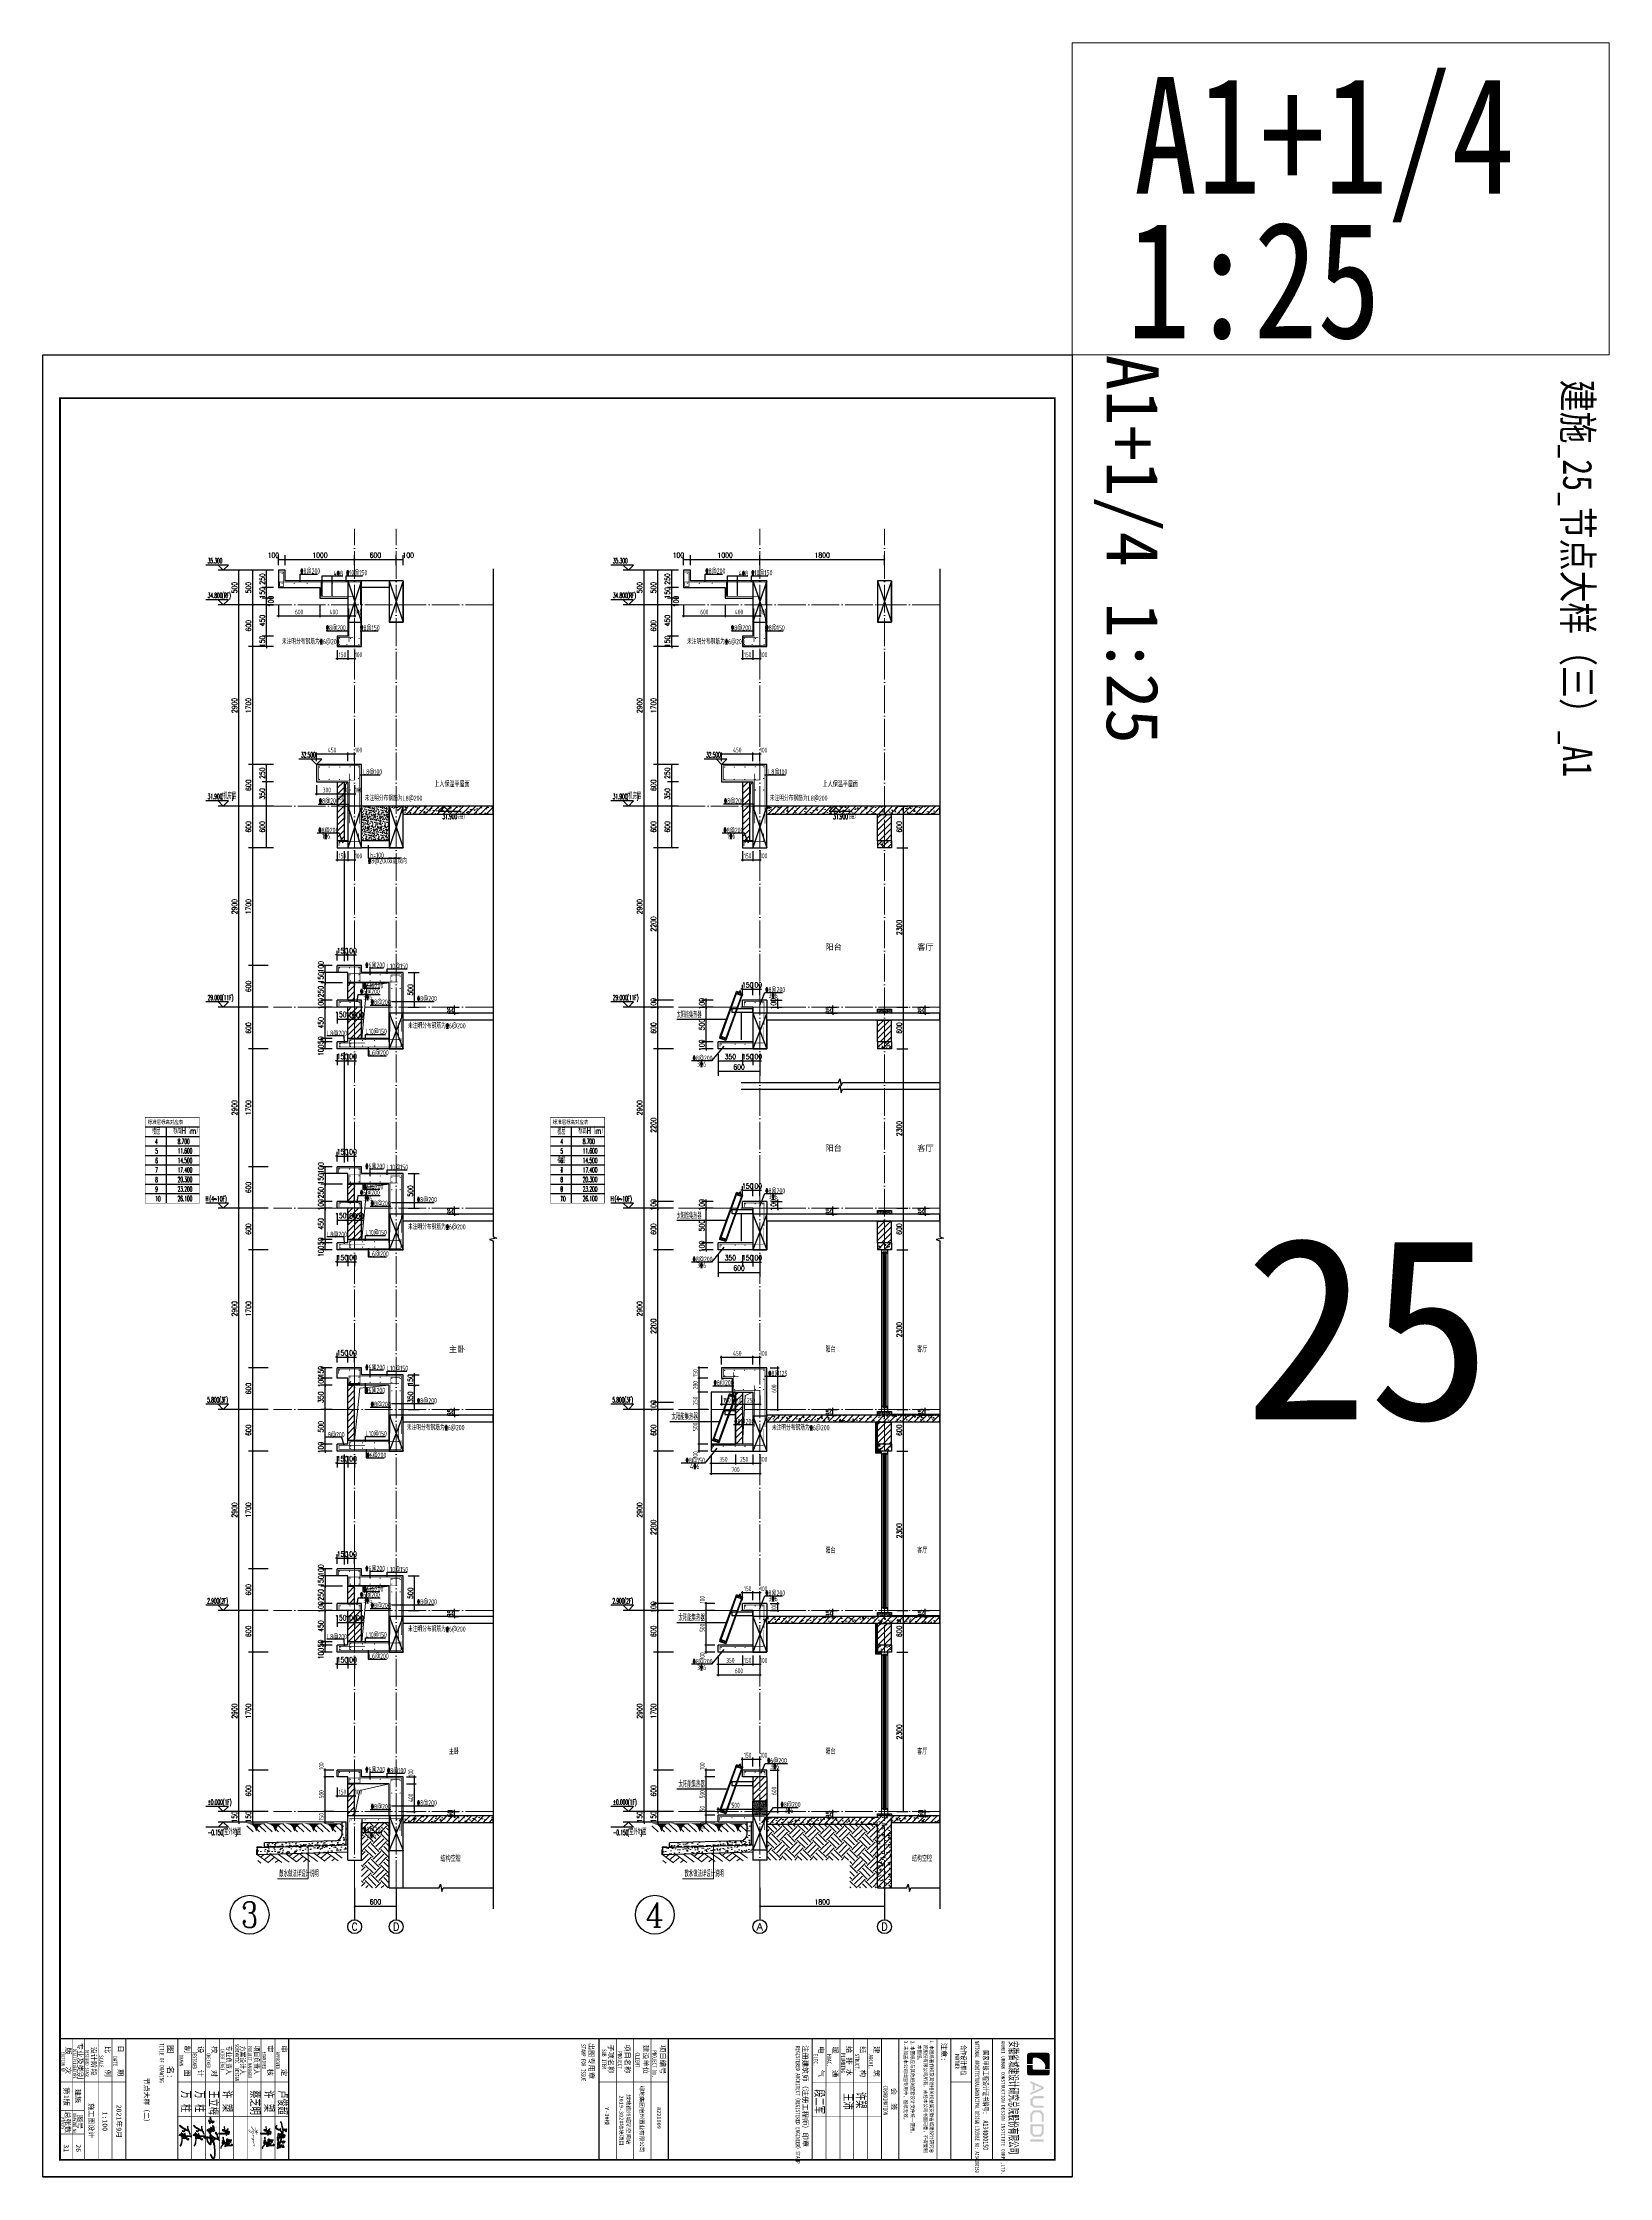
# Model space of a CAD drawing. Extents: x -668857 to 143095, y -247466 to 228182.
# Drawn here: x 13935 to 36535, y 147310 to 178091 of the extents above; entities that cross this region are included whole.
import ezdxf
from ezdxf.enums import TextEntityAlignment as Align
from ezdxf.xclip import XClip

# ---------------------------------------------------------------- set-up
doc = ezdxf.new("R2010")
doc.units = 0
doc.header["$LTSCALE"] = 1000
doc.header["$XCLIPFRAME"] = 2
doc.linetypes.add('DASH', pattern=[0.35, 0.25, -0.1])
doc.linetypes.add('DOTE', pattern=[2.42, 2, -0.2, 0.02, -0.2])
doc.layers.get('0').update_dxf_attribs({"linetype": 'CONTINUOUS'})
doc.layers.get('DEFPOINTS').update_dxf_attribs({"linetype": 'CONTINUOUS'})
for name, color, linetype in [('3-屋面构造层', 157, 'CONTINUOUS'), ('A-AXIS_TEXT', 7, 'CONTINUOUS'), ('AXIS', 3, 'CONTINUOUS'), ('C-Sheet-图框', 101, 'CONTINUOUS'), ('COLUMN', 4, 'CONTINUOUS'), ('DIM', 2, 'CONTINUOUS'), ('DIM_ELEV', 3, 'CONTINUOUS'), ('DIM_IDEN', 67, 'CONTINUOUS'), ('DIM_SYMB', 3, 'CONTINUOUS'), ('PUB_DIM', 3, 'CONTINUOUS'), ('PUB_TEXT', 2, 'CONTINUOUS'), ('REIN', 6, 'CONTINUOUS'), ('S-大样-砼线', 7, 'CONTINUOUS'), ('S-引出线', 40, 'CONTINUOUS'), ('TEXT', 2, 'CONTINUOUS'), ('WALL', 5, 'CONTINUOUS'), ('yichutu', 7, 'CONTINUOUS'), ('图签文字', 4, 'CONTINUOUS'), ('实线层', 7, 'CONTINUOUS'), ('导图字', 7, 'CONTINUOUS'), ('看线', 251, 'CONTINUOUS'), ('立面-看线', 251, 'CONTINUOUS')]:
    doc.layers.add(name, color=color, linetype=linetype)
for name, color, linetype, lineweight in [('AXIS_TEXT', 7, 'CONTINUOUS', 20), ('DOTE', 19, 'DOTE', 9), ('PUB_HATCH', 8, 'CONTINUOUS', 9), ('S_WINDOW', 144, 'CONTINUOUS', 15), ('可改文字', 6, 'CONTINUOUS', 18), ('图框', 9, 'CONTINUOUS', 18), ('图签', 147, 'CONTINUOUS', 18), ('填充', 251, 'CONTINUOUS', 5), ('平面-排水沟', 86, 'CONTINUOUS', 15), ('立面-中轮廓线', 30, 'CONTINUOUS', 35), ('立面-洞口示意', 152, 'CONTINUOUS', 13), ('粉刷', 251, 'CONTINUOUS', 9), ('细细', 250, 'CONTINUOUS', 0)]:
    doc.layers.add(name, color=color, linetype=linetype, lineweight=lineweight)
doc.styles.add('_TCH_AXIS', font='COMPLEX', dxfattribs={"bigfont": 'GBCBIG'})
doc.styles.add('_TCH_DIM', font='SIMPLEX.shx', dxfattribs={"width": 0.7, "bigfont": 'GBCBIG.shx'})
doc.styles.add('_TCH_DIM_T3', font='SIMPLEX', dxfattribs={"width": 0.705882, "bigfont": 'GBCBIG'})
doc.styles.add('_TCH_LABEL', font='simhei.ttf')
doc.styles.add('C', font='simhei.ttf')
doc.styles.add('COMPLEX', font='COMPLEX')
doc.styles.add('DIM_FONT_T3', font='SIMPLEX', dxfattribs={"width": 0.705882, "bigfont": 'GBCBIG'})
doc.styles.add('HT', font='simhei.ttf')
doc.styles.add('TSSD_DIMENSION', font='Tssdeng.shx', dxfattribs={"width": 0.7, "bigfont": 'tssdchn.shx'})
doc.styles.add('TSSD_REIN', font='tssdeng.shx', dxfattribs={"width": 0.7, "height": 300, "bigfont": 'tssdchn.shx'})
doc.styles.add('w', font='tssdeng.shx', dxfattribs={"width": 0.8, "bigfont": 'tssdchn.shx'})
doc.styles.add('宋体', font='', dxfattribs={"height": 50})
doc.styles.add('建筑图签-1', font='simhei.ttf', dxfattribs={"width": 0.7})
doc.styles.add('建筑图签-2', font='TXT.shx', dxfattribs={"width": 0.5, "bigfont": 'HZTXT.shx'})
doc.styles.add('黑体', font='simhei.ttf')
doc.styles.get('宋体').set_extended_font_data('SimSun')
doc.dimstyles.new('_TCH_ARCH&&25', dxfattribs={"dimtxt": 74.375, "dimasz": 25, "dimexe": 62.5, "dimexo": 75, "dimgap": 25, "dimtad": 1, "dimdec": 0, "dimzin": 0, "dimdsep": 46, "dimtxsty": '_TCH_DIM_T3', "dimblk": 'ARCHTICK', "dimcen": 0.09, "dimclrt": 7, "dimazin": 0, "dimtfac": 1, "dimtdec": 0, "dimtix": 1, "dimtmove": 2, "dimatfit": 3, "dimldrblk": 'ARCHTICK', "dimfxl": 0, "dimtolj": 1, "dimtzin": 0, "dimarcsym": 0})
doc.dimstyles.new('TSSD_20_20', dxfattribs={"dimtxt": 60, "dimasz": 20, "dimexe": 20, "dimexo": 50, "dimgap": 20, "dimtad": 1, "dimdec": 0, "dimzin": 0, "dimdsep": 46, "dimtxsty": 'TSSD_DIMENSION', "dimblk": 'ARCHTICK', "dimblk1": 'ARCHTICK', "dimblk2": 'ARCHTICK', "dimcen": 0, "dimdle": 20, "dimclrt": 7, "dimadec": 0, "dimazin": 0, "dimtfac": 1, "dimtdec": 0, "dimtix": 1, "dimtmove": 2, "dimatfit": 3, "dimfxl": 0, "dimtolj": 1, "dimtzin": 0, "dimarcsym": 0})
pattern_1 = [(50, (28072.99, 249033.25), (143.452037, -12.550427), [15, -165]), (355, (28072.99, 249033.25), (-27.750267, 150.438427), [12, -132]), (100.4514, (28084.94, 249032.2), (115.701876, 137.88791), [12.74804, -140.22842]), (46.1842, (28072.99, 249073.25), (213.44821, -33.1038), [22.5, -247.5]), (96.6356, (28090.77, 249070.5), (186.93254, 194.82357), [19.12206, -210.3426]), (351.1842, (28072.99, 249073.25), (186.93239, 194.82372), [18, -198]), (21, (28092.99, 249063.25), (119.38141, -80.52378), [15, -165]), (326, (28092.99, 249063.25), (48.663066, 145.03001), [12, -132]), (71.4514, (28102.93, 249056.54), (168.044526, 64.5061), [12.74804, -140.22842]), (37.5, (28072.986, 249033.25), (2.431971, 66.578771), [0, -130.4, 0, -134, 0, -132.5]), (7.5, (28072.986, 249033.25), (52.613907, 78.882342), [0, -76.4, 0, -127.4, 0, -50.5]), (327.5, (28028.386, 249033.25), (106.764487, -4.510974), [0, -50, 0, -156, 0, -207]), (317.5, (28008.39, 249033.25), (116.637234, 20.020996), [0, -65, 0, -103.6, 0, -147])]
pattern_2 = [(315, (145053.3697, 680712.4302), (-1.76776695, -1.76776695), []), (315, (145054.5482, 680712.4302), (-1.76776695, -1.76776695), [])]
pattern_3 = [(315, (145053.3697, 678374.192), (-1.76776695, -1.76776695), []), (315, (145054.5482, 678374.192), (-1.76776695, -1.76776695), [])]
pattern_4 = [(45, (-841129.24, 278569.31), (0, 224.506403), [158.75, -158.75]), (45, (-841171.34, 278611.4), (0, 224.506403), [158.75, -158.75]), (45, (-841213.43, 278653.5), (0, 224.506403), [158.75, -158.75]), (135, (-841213.43, 278681.56), (-224.506403, 0), [158.75, -158.75]), (135, (-841171.34, 278723.66), (-224.506403, 0), [158.75, -158.75]), (135, (-841129.24, 278765.75), (-224.506403, 0), [158.75, -158.75])]
pattern_5 = [(45, (-956095.346, 321071.136), (-44.1941915, 44.1941915), [])]
pattern_6 = [(45, (-956095.346, 321026.26), (-44.194174, 44.194174), []), (50, (-956095.35, 321026.26), (179.315046, -15.688034), [18.75, -206.25]), (355, (-956095.35, 321026.26), (-34.687833, 188.048033), [15, -165]), (100.4514, (-956080.4, 321024.95), (144.627345, 172.359886), [15.935047, -175.285528]), (46.1842, (-956095.35, 321076.26), (266.81026, -41.379754), [28.125, -309.375]), (96.6356, (-956073.1, 321072.8), (233.665676, 243.52947), [23.90257, -262.92825]), (351.1842, (-956095.35, 321076.26), (233.66549, 243.52965), [22.5, -247.5]), (21, (-956070.35, 321063.76), (149.226763, -100.654723), [18.75, -206.25]), (326, (-956070.35, 321063.76), (60.828833, 181.28751), [15, -165]), (71.4514, (-956057.91, 321055.37), (210.055657, 80.632624), [15.935047, -175.285528]), (37.5, (-956095.346, 321026.26), (3.039964, 83.2234635), [0, -163, 0, -167.5, 0, -165.625]), (7.5, (-956095.35, 321026.26), (65.767384, 98.602928), [0, -95.5, 0, -159.25, 0, -63.125]), (327.5, (-956151.096, 321026.26), (133.455609, -5.638718), [0, -62.5, 0, -195, 0, -258.75]), (317.5, (-956176.1, 321026.26), (145.796542, 25.026246), [0, -81.25, 0, -129.5, 0, -183.75])]
pattern_7 = [(45, (0, 44.88), (-44.1941915, 44.1941915), [])]

# ---------------------------------------------------------------- blocks, each defined once
blk = doc.blocks.new('院标1')
h = blk.add_hatch(color=150)
h.dxf.hatch_style = 1
edge = h.paths.add_edge_path()
edge.add_spline(control_points=[(116373, 648379), (116379, 648379), (116382, 648379), (116391, 648379), (116391, 648379), (116391, 648379), (116616, 648379), (116616, 648379), (116616, 648379), (116616, 648379), (116616, 648054), (116616, 648054), (116616, 648054), (116616, 648054), (116108, 648054), (116108, 648054), (116108, 648054), (116028, 648054), (115963, 648111), (115963, 648199), (115963, 648199), (115963, 648199), (115963, 649215), (115963, 649215), (115963, 649215), (115963, 649295), (116018, 649360), (116108, 649360), (116108, 649360), (116108, 649360), (116897, 649360), (116897, 649360), (116897, 649360), (116897, 649360), (116897, 649080), (116897, 649080), (116897, 649080), (116897, 649080), (116566, 649140), (116356, 648859), (116356, 648859), (116245, 648719), (116240, 648545), (116247, 648466), (116247, 648466), (116254, 648386), (116247, 648466), (116247, 648466), (116247, 648466), (116247, 648466), (116258, 648374), (116373, 648379)], knot_values=[0, 0, 0, 0, 0.0714286, 0.0714286, 0.0714286, 0.1071429, 0.1428571, 0.1428571, 0.1428571, 0.1785714, 0.2142857, 0.2142857, 0.2142857, 0.25, 0.2857143, 0.2857143, 0.2857143, 0.3214286, 0.3571429, 0.3571429, 0.3571429, 0.3928571, 0.4285714, 0.4285714, 0.4285714, 0.4642857, 0.5, 0.5, 0.5, 0.5357143, 0.5714286, 0.5714286, 0.5714286, 0.6071429, 0.6428571, 0.6428571, 0.6428571, 0.6785714, 0.7142857, 0.7142857, 0.7142857, 0.75, 0.7857143, 0.7857143, 0.7857143, 0.8214286, 0.8571429, 0.8571429, 0.8571429, 0.9285714, 1, 1, 1, 1], degree=3, periodic=0)
h = blk.add_hatch(color=150)
h.dxf.hatch_style = 1
edge = h.paths.add_edge_path()
edge.add_spline(control_points=[(117268, 649215), (117268, 649215), (117268, 648199), (117268, 648199), (117268, 648199), (117268, 648114), (117212, 648054), (117123, 648054), (117123, 648054), (117123, 648054), (116663, 648054), (116663, 648054), (116663, 648054), (116663, 648054), (116663, 648379), (116663, 648379), (116663, 648379), (116663, 648379), (116865, 648379), (116865, 648379), (116865, 648379), (116907, 648379), (116941, 648413), (116941, 648455), (116941, 648455), (116941, 648455), (116941, 649360), (116941, 649360), (116941, 649360), (116941, 649360), (117123, 649360), (117123, 649360), (117123, 649360), (117204, 649360), (117268, 649306), (117268, 649215)], knot_values=[0, 0, 0, 0, 0.1, 0.1, 0.1, 0.15, 0.2, 0.2, 0.2, 0.25, 0.3, 0.3, 0.3, 0.35, 0.4, 0.4, 0.4, 0.45, 0.5, 0.5, 0.5, 0.55, 0.6, 0.6, 0.6, 0.65, 0.7, 0.7, 0.7, 0.75, 0.8, 0.8, 0.8, 0.9, 1, 1, 1, 1], degree=3, periodic=0)
blk = doc.blocks.new('ljc')
at = {"linetype": 'Continuous'}
h = blk.add_hatch(color=0, dxfattribs=at)
h.paths.add_polyline_path([(2023, 1568), (2019, 1564), (2020, 1562), (2024, 1562), (2022, 1552), (1955, 1538), (1933, 1530), (1930, 1527), (1929, 1525), (1931, 1523), (1944, 1524), (1946, 1526), (1942, 1528), (1960, 1535), (1967, 1535), (1975, 1538), (1985, 1539), (1998, 1543), (2010, 1544), (2018, 1547), (2025, 1546), (2035, 1549), (2061, 1550), (2052, 1537), (2042, 1528), (2028, 1521), (2023, 1521), (2018, 1526), (2015, 1527), (2013, 1525), (2013, 1521), (2019, 1516), (2022, 1508), (2022, 1494), (2012, 1477), (2000, 1469), (1988, 1467), (1982, 1473), (1980, 1480), (1978, 1482), (1978, 1475), (1981, 1468), (1988, 1463), (1994, 1463), (2005, 1467), (2018, 1478), (2027, 1493), (2028, 1504), (2025, 1517), (2033, 1518), (2054, 1533), (2067, 1549), (2067, 1552), (2064, 1555), (2029, 1553), (2036, 1575), (2049, 1591), (2047, 1593), (2043, 1592), (2028, 1573), (2025, 1589), (2021, 1597), (2018, 1599), (2017, 1597), (2020, 1590)])
h.paths.add_polyline_path([(2081, 1522), (2081, 1528), (2075, 1541), (2093, 1562), (2097, 1572), (2094, 1577), (2087, 1576), (2089, 1572), (2092, 1572), (2091, 1567), (2080, 1551), (2066, 1537), (2065, 1535), (2067, 1533), (2073, 1535), (2077, 1523), (2077, 1513), (2072, 1496), (2072, 1492), (2074, 1490), (2078, 1494), (2083, 1510), (2099, 1510), (2119, 1507), (2119, 1500), (2116, 1496), (2108, 1493), (2087, 1496), (2084, 1492), (2087, 1489), (2103, 1488), (2122, 1483), (2140, 1484), (2148, 1482), (2152, 1486), (2152, 1491), (2148, 1488), (2125, 1488), (2114, 1490), (2124, 1499), (2126, 1509), (2121, 1512), (2119, 1511), (2108, 1514), (2124, 1523), (2132, 1532), (2130, 1535), (2121, 1536), (2115, 1533), (2109, 1533), (2123, 1555), (2121, 1559), (2114, 1557), (2116, 1564), (2115, 1569), (2111, 1573), (2105, 1572), (2093, 1554)])
h.paths.add_polyline_path([(2089, 1535), (2097, 1535), (2112, 1551), (2116, 1552), (2111, 1543), (2099, 1528), (2101, 1526), (2114, 1528), (2121, 1531), (2124, 1530), (2118, 1524), (2101, 1515), (2084, 1514), (2084, 1518)], flags=16)
h.paths.add_polyline_path([(2093, 1537), (2095, 1540), (2103, 1546), (2096, 1537)], flags=16)
h.paths.add_polyline_path([(2093, 1544), (2094, 1549), (2106, 1568), (2109, 1569), (2111, 1567), (2108, 1554), (2104, 1550)], flags=16)
h.paths.add_polyline_path([(2141, 1534), (2138, 1533), (2137, 1531), (2142, 1527), (2155, 1522), (2158, 1523), (2153, 1528)])
h.paths.add_polyline_path([(2175, 1522), (2173, 1524), (2172, 1546), (2183, 1545), (2185, 1547), (2183, 1557), (2178, 1566), (2177, 1561), (2180, 1556), (2181, 1550), (2175, 1550), (2170, 1554), (2169, 1574), (2171, 1574), (2175, 1569), (2176, 1571), (2170, 1579), (2167, 1579), (2165, 1577), (2164, 1562), (2166, 1553), (2163, 1553), (2162, 1551), (2167, 1547), (2169, 1537), (2169, 1524), (2166, 1521), (2165, 1517), (2168, 1513), (2170, 1513), (2173, 1517), (2180, 1517), (2178, 1502), (2175, 1500), (2167, 1499), (2175, 1496), (2180, 1497), (2183, 1500), (2184, 1511), (2187, 1521), (2185, 1523)])
h.paths.add_polyline_path([(2233, 1542), (2233, 1564), (2231, 1567), (2215, 1558), (2210, 1557), (2206, 1552), (2211, 1548), (2211, 1551), (2229, 1560), (2228, 1542), (2227, 1537), (2224, 1533), (2220, 1534), (2213, 1542), (2211, 1543), (2209, 1541), (2209, 1508), (2189, 1508), (2187, 1506), (2191, 1503), (2213, 1503), (2217, 1511), (2222, 1516), (2232, 1518), (2234, 1513), (2234, 1505), (2227, 1505), (2232, 1502), (2232, 1500), (2228, 1497), (2229, 1493), (2239, 1495), (2243, 1489), (2243, 1486), (2212, 1492), (2189, 1492), (2179, 1494), (2176, 1496), (2167, 1496), (2164, 1498), (2154, 1499), (2147, 1503), (2144, 1503), (2143, 1501), (2144, 1498), (2153, 1494), (2174, 1491), (2186, 1487), (2211, 1487), (2222, 1484), (2230, 1484), (2243, 1480), (2249, 1480), (2251, 1482), (2244, 1496), (2246, 1499), (2238, 1503), (2239, 1513), (2237, 1520), (2233, 1523), (2224, 1522), (2214, 1516), (2212, 1522), (2213, 1536), (2220, 1530), (2228, 1530), (2230, 1532)])
at = {"color": 0, "linetype": 'Continuous'}
for points in [[(1930, 1527), (1929, 1525), (1931, 1523), (1944, 1524), (1946, 1526), (1942, 1528), (1960, 1535), (1967, 1535), (1975, 1538), (1985, 1539), (1998, 1543), (2010, 1544), (2018, 1547), (2025, 1546), (2035, 1549), (2061, 1550), (2052, 1537), (2042, 1528), (2028, 1521), (2023, 1521), (2018, 1526), (2015, 1527), (2013, 1525), (2013, 1521), (2019, 1516), (2022, 1508), (2022, 1494), (2012, 1477), (2000, 1469), (1988, 1467), (1982, 1473), (1980, 1480), (1978, 1482), (1978, 1475), (1981, 1468), (1988, 1463), (1994, 1463), (2005, 1467), (2018, 1478), (2027, 1493), (2028, 1504), (2025, 1517), (2033, 1518), (2054, 1533), (2067, 1549), (2067, 1552), (2064, 1555), (2029, 1553), (2036, 1575), (2049, 1591), (2047, 1593), (2043, 1592), (2028, 1573), (2025, 1589), (2021, 1597), (2018, 1599), (2017, 1597), (2020, 1590), (2023, 1568), (2019, 1564), (2020, 1562), (2024, 1562), (2022, 1552), (1955, 1538), (1933, 1530), (1930, 1527)], [(2016, 1561), (2015, 1560), (2017, 1560), (2016, 1561)], [(2017, 1562), (2016, 1561), (2019, 1561), (2017, 1562)], [(2066, 1537), (2065, 1535), (2067, 1533), (2073, 1535), (2077, 1523), (2077, 1513), (2072, 1496), (2072, 1492), (2074, 1490), (2078, 1494), (2083, 1510), (2099, 1510), (2119, 1507), (2119, 1500), (2116, 1496), (2108, 1493), (2087, 1496), (2084, 1492), (2087, 1489), (2103, 1488), (2122, 1483), (2140, 1484), (2148, 1482), (2152, 1486), (2152, 1491), (2148, 1488), (2125, 1488), (2114, 1490), (2124, 1499), (2126, 1509), (2121, 1512), (2119, 1511), (2108, 1514), (2124, 1523), (2132, 1532), (2130, 1535), (2121, 1536), (2115, 1533), (2109, 1533), (2123, 1555), (2121, 1559), (2114, 1557), (2116, 1564), (2115, 1569), (2111, 1573), (2105, 1572), (2093, 1554), (2081, 1522), (2081, 1528), (2075, 1541), (2093, 1562), (2097, 1572), (2094, 1577), (2087, 1576), (2089, 1572), (2092, 1572), (2091, 1567), (2080, 1551), (2066, 1537)], [(2084, 1514), (2084, 1518), (2089, 1535), (2097, 1535), (2112, 1551), (2116, 1552), (2111, 1543), (2099, 1528), (2101, 1526), (2114, 1528), (2121, 1531), (2124, 1530), (2118, 1524), (2101, 1515), (2084, 1514)], [(2093, 1544), (2094, 1549), (2106, 1568), (2109, 1569), (2111, 1567), (2108, 1554), (2104, 1550), (2093, 1544)], [(2093, 1537), (2095, 1540), (2103, 1546), (2096, 1537), (2093, 1537)], [(2144, 1503), (2143, 1501), (2144, 1498), (2153, 1494), (2174, 1491), (2186, 1487), (2211, 1487), (2222, 1484), (2230, 1484), (2243, 1480), (2249, 1480), (2251, 1482), (2244, 1496), (2246, 1499), (2238, 1503), (2239, 1513), (2237, 1520), (2233, 1523), (2224, 1522), (2214, 1516), (2212, 1522), (2213, 1536), (2220, 1530), (2228, 1530), (2230, 1532), (2233, 1542), (2233, 1564), (2231, 1567), (2215, 1558), (2210, 1557), (2206, 1552), (2211, 1548), (2211, 1551), (2229, 1560), (2228, 1542), (2227, 1537), (2224, 1533), (2220, 1534), (2213, 1542), (2211, 1543), (2209, 1541), (2209, 1508), (2189, 1508), (2187, 1506), (2191, 1503), (2213, 1503), (2217, 1511), (2222, 1516), (2232, 1518), (2234, 1513), (2234, 1505), (2227, 1505), (2232, 1502), (2232, 1500), (2228, 1497), (2229, 1493), (2239, 1495), (2243, 1489), (2243, 1486), (2212, 1492), (2189, 1492), (2179, 1494), (2176, 1496), (2167, 1496), (2164, 1498), (2154, 1499), (2147, 1503), (2144, 1503)], [(2163, 1553), (2162, 1551), (2167, 1547), (2169, 1537), (2169, 1524), (2166, 1521), (2165, 1517), (2168, 1513), (2170, 1513), (2173, 1517), (2180, 1517), (2178, 1502), (2175, 1500), (2167, 1499), (2175, 1496), (2180, 1497), (2183, 1500), (2184, 1511), (2187, 1521), (2185, 1523), (2175, 1522), (2173, 1524), (2172, 1546), (2183, 1545), (2185, 1547), (2183, 1557), (2178, 1566), (2177, 1561), (2180, 1556), (2181, 1550), (2175, 1550), (2170, 1554), (2169, 1574), (2171, 1574), (2175, 1569), (2176, 1571), (2170, 1579), (2167, 1579), (2165, 1577), (2164, 1562), (2166, 1553), (2163, 1553)], [(2177, 1569), (2176, 1570), (2175, 1567), (2177, 1565), (2177, 1569)], [(2138, 1533), (2137, 1531), (2142, 1527), (2155, 1522), (2158, 1523), (2153, 1528), (2141, 1534), (2138, 1533)]]:
    blk.add_lwpolyline(points, dxfattribs=at)
blk = doc.blocks.new('A$C6AF37BC7')
h = blk.add_hatch(color=256)
h.paths.add_polyline_path([(660, -48), (672, -48), (678, -96)], flags=16)
h.paths.add_polyline_path([(708, 144), (702, 150), (660, 126), (672, 66), (666, 36), (456, -42), (366, -60), (294, -60), (276, -72), (288, -96), (456, -72), (612, -12), (564, -102), (552, -114), (546, -96), (534, -102), (534, -138), (558, -144), (654, -18), (654, 6), (672, 12), (678, -30), (648, -30), (642, -54), (654, -84), (654, -138), (684, -168), (708, -156), (714, -60), (804, -108), (948, -228), (1038, -258), (1062, -258), (1074, -246), (1056, -228), (1032, -228), (954, -192), (786, -60), (708, -30), (714, 24), (756, 30), (816, 54), (954, 48), (972, 66), (948, 84), (810, 84), (702, 48), (690, 120), (726, 132), (720, 144)])
h.paths.add_polyline_path([(852, 216), (864, 216), (870, 174), (840, 198)], flags=16)
h.paths.add_polyline_path([(-312, 282), (-318, 288), (-336, 288), (-348, 276), (-246, 180), (-222, 192), (-222, 210)], flags=17)
h.paths.add_polyline_path([(546, 330), (552, 330), (564, 300), (558, 216), (486, 174), (462, 180), (438, 222)], flags=16)
h.paths.add_polyline_path([(-102, 342), (-48, 336), (-18, 324), (18, 324), (-36, 246), (-174, 96), (-156, 246), (-132, 306)], flags=16)
h.paths.add_polyline_path([(-66, 366), (-72, 372), (-108, 372), (-138, 342), (-168, 288), (-192, 192), (-204, 18), (-228, -78), (-228, 6), (-258, 42), (-306, 48), (-438, 12), (-456, 12), (-468, 24), (-498, 0), (-486, -12), (-420, -12), (-318, 18), (-270, 18), (-252, -6), (-252, -102), (-264, -138), (-240, -156), (-216, -132), (-192, -72), (-174, 60), (-108, 66), (12, 108), (0, 0), (0, -366), (-18, -342), (-24, -372), (-6, -396), (24, -396), (24, -78), (42, 120), (108, 132), (132, 144), (144, 162), (132, 174), (66, 162), (48, 210), (48, 240), (18, 240), (12, 138), (-144, 90), (-114, 138), (-24, 228), (54, 330), (36, 354), (-18, 354)])
h.paths.add_polyline_path([(756, 378), (750, 384), (732, 384), (714, 366), (732, 360), (738, 324), (714, 180), (714, 156), (726, 144), (750, 162), (762, 366)])
h.paths.add_polyline_path([(498, 516), (492, 522), (474, 516), (492, 474), (486, 378), (444, 336), (468, 324), (552, 366), (426, 246), (408, 210), (414, 192), (462, 150), (504, 150), (552, 180), (552, 138), (570, 132), (582, 150), (588, 198), (666, 258), (648, 246), (690, 240), (702, 258), (666, 294), (588, 240), (588, 324), (564, 348), (630, 402), (654, 426), (654, 438), (636, 444), (534, 390), (576, 432), (618, 456), (630, 480), (606, 486), (570, 462), (516, 408), (516, 492)])
h.paths.add_polyline_path([(846, 594), (840, 600), (828, 600), (798, 570), (780, 522), (792, 516), (840, 570), (852, 516), (864, 264), (840, 246), (792, 246), (786, 258), (804, 294), (804, 324), (786, 330), (756, 264), (756, 240), (810, 204), (786, 174), (792, 162), (822, 186), (888, 102), (900, 96), (918, 114), (894, 216), (882, 510), (870, 570)])
at = {"linetype": 'Continuous'}
for points in [[(-66, 366), (-72, 372), (-108, 372), (-138, 342), (-168, 288), (-192, 192), (-204, 18), (-228, -78), (-228, 6), (-258, 42), (-306, 48), (-438, 12), (-456, 12), (-468, 24), (-498, 0), (-486, -12), (-420, -12), (-318, 18), (-270, 18), (-252, -6), (-252, -102), (-264, -138), (-240, -156), (-216, -132), (-192, -72), (-174, 60), (-108, 66), (12, 108), (0, 0), (0, -366), (-18, -342), (-24, -372), (-6, -396), (24, -396), (24, -78), (42, 120), (108, 132), (132, 144), (144, 162), (132, 174), (66, 162), (48, 210), (48, 240), (18, 240), (12, 138), (-144, 90), (-114, 138), (-24, 228), (54, 330), (36, 354), (-18, 354), (-66, 366)], [(-312, 282), (-318, 288), (-336, 288), (-348, 276), (-246, 180), (-222, 192), (-222, 210), (-312, 282)], [(-102, 342), (-48, 336), (-18, 324), (18, 324), (-36, 246), (-174, 96), (-156, 246), (-132, 306), (-102, 342)], [(708, 144), (702, 150), (660, 126), (672, 66), (666, 36), (456, -42), (366, -60), (294, -60), (276, -72), (288, -96), (456, -72), (612, -12), (564, -102), (552, -114), (546, -96), (534, -102), (534, -138), (558, -144), (654, -18), (654, 6), (672, 12), (678, -30), (648, -30), (642, -54), (654, -84), (654, -138), (684, -168), (708, -156), (714, -60), (804, -108), (948, -228), (1038, -258), (1062, -258), (1074, -246), (1056, -228), (1032, -228), (954, -192), (786, -60), (708, -30), (714, 24), (756, 30), (816, 54), (954, 48), (972, 66), (948, 84), (810, 84), (702, 48), (690, 120), (726, 132), (720, 144), (708, 144)], [(498, 516), (492, 522), (474, 516), (492, 474), (486, 378), (444, 336), (468, 324), (552, 366), (426, 246), (408, 210), (414, 192), (462, 150), (504, 150), (552, 180), (552, 138), (570, 132), (582, 150), (588, 198), (666, 258), (648, 246), (690, 240), (702, 258), (666, 294), (588, 240), (588, 324), (564, 348), (630, 402), (654, 426), (654, 438), (636, 444), (534, 390), (576, 432), (618, 456), (630, 480), (606, 486), (570, 462), (516, 408), (516, 492), (498, 516)], [(546, 330), (552, 330), (564, 300), (558, 216), (486, 174), (462, 180), (438, 222), (546, 330)], [(756, 378), (750, 384), (732, 384), (714, 366), (732, 360), (738, 324), (714, 180), (714, 156), (726, 144), (750, 162), (762, 366), (756, 378)], [(846, 594), (840, 600), (828, 600), (798, 570), (780, 522), (792, 516), (840, 570), (852, 516), (864, 264), (840, 246), (792, 246), (786, 258), (804, 294), (804, 324), (786, 330), (756, 264), (756, 240), (810, 204), (786, 174), (792, 162), (822, 186), (888, 102), (900, 96), (918, 114), (894, 216), (882, 510), (870, 570), (846, 594)], [(852, 216), (864, 216), (870, 174), (840, 198), (852, 216)], [(660, -48), (672, -48), (678, -96), (660, -48)]]:
    blk.add_lwpolyline(points, dxfattribs=at)
blk = doc.blocks.new('GFDDDDRG')
at = {"linetype": 'Continuous'}
h = blk.add_hatch(color=256, dxfattribs=at)
h.paths.add_polyline_path([(897805, -158637), (897807, -158635), (897807, -158631), (897799, -158625), (897787, -158637), (897769, -158637), (897738, -158625), (897688, -158595), (897657, -158571), (897649, -158568), (897588, -158517), (897568, -158497), (897559, -158502), (897559, -158506), (897571, -158514), (897579, -158523), (897652, -158581), (897658, -158583), (897672, -158595), (897730, -158632), (897765, -158647), (897786, -158650), (897798, -158646)])
h.paths.add_polyline_path([(897868, -158758), (897870, -158757), (897868, -158743), (897856, -158722), (897846, -158692), (897838, -158680), (897825, -158644), (897822, -158641), (897820, -158631), (897816, -158623), (897811, -158602), (897805, -158589), (897801, -158560), (897801, -158535), (897798, -158527), (897792, -158539), (897792, -158571), (897802, -158616), (897810, -158631), (897811, -158640), (897823, -158670), (897829, -158679), (897835, -158698), (897849, -158727), (897849, -158733), (897858, -158760), (897862, -158763)])
h.paths.add_polyline_path([(897717, -158653), (897718, -158652), (897718, -158647), (897711, -158643), (897685, -158665), (897679, -158667), (897642, -158656), (897636, -158659), (897634, -158667), (897642, -158673), (897655, -158673), (897666, -158677), (897687, -158679), (897700, -158671)])
h.paths.add_polyline_path([(897903, -158820), (897904, -158818), (897904, -158815), (897898, -158809), (897876, -158814), (897853, -158814), (897738, -158802), (897723, -158772), (897717, -158751), (897717, -158739), (897712, -158734), (897705, -158736), (897703, -158745), (897712, -158770), (897712, -158776), (897724, -158799), (897706, -158800), (897681, -158797), (897673, -158782), (897667, -158776), (897691, -158790), (897696, -158790), (897699, -158787), (897694, -158778), (897678, -158770), (897648, -158749), (897643, -158742), (897627, -158725), (897625, -158721), (897618, -158719), (897612, -158725), (897643, -158758), (897664, -158787), (897669, -158794), (897655, -158796), (897628, -158790), (897618, -158790), (897612, -158775), (897613, -158772), (897637, -158772), (897642, -158775), (897645, -158769), (897642, -158766), (897618, -158763), (897610, -158764), (897604, -158748), (897600, -158743), (897592, -158746), (897597, -158764), (897568, -158769), (897562, -158772), (897555, -158781), (897559, -158790), (897562, -158788), (897591, -158793), (897607, -158799), (897616, -158827), (897622, -158863), (897624, -158937), (897622, -158955), (897619, -158962), (897621, -158973), (897618, -158977), (897618, -158989), (897610, -159012), (897610, -159021), (897586, -159073), (897577, -159084), (897579, -159091), (897585, -159096), (897592, -159093), (897604, -159072), (897616, -159042), (897625, -159013), (897633, -158968), (897636, -158931), (897634, -158875), (897631, -158863), (897630, -158836), (897621, -158799), (897636, -158803), (897670, -158806), (897672, -158811), (897666, -158829), (897676, -158839), (897679, -158836), (897679, -158827), (897687, -158814), (897687, -158808), (897718, -158809), (897732, -158812), (897751, -158829), (897763, -158835), (897777, -158838), (897780, -158832), (897754, -158820), (897748, -158812), (897879, -158826), (897889, -158826)])
h.paths.add_polyline_path([(897822, -158907), (897823, -158905), (897823, -158893), (897820, -158889), (897813, -158887), (897808, -158890), (897805, -158896), (897810, -158902), (897805, -158905), (897798, -158904), (897777, -158893), (897738, -158865), (897733, -158859), (897715, -158847), (897703, -158835), (897697, -158835), (897693, -158841), (897693, -158853), (897696, -158859), (897684, -158853), (897667, -158851), (897658, -158859), (897654, -158857), (897640, -158842), (897634, -158845), (897645, -158865), (897658, -158874), (897669, -158874), (897675, -158865), (897681, -158865), (897709, -158880), (897715, -158872), (897706, -158850), (897789, -158913), (897801, -158917), (897811, -158917), (897822, -158910)], flags=17)
h = blk.add_hatch(color=256, dxfattribs=at)
h.paths.add_polyline_path([(898205, -158637), (898207, -158635), (898207, -158631), (898199, -158625), (898187, -158637), (898169, -158637), (898138, -158625), (898088, -158595), (898057, -158571), (898049, -158568), (897988, -158517), (897968, -158497), (897959, -158502), (897959, -158506), (897971, -158514), (897979, -158523), (898052, -158581), (898058, -158583), (898072, -158595), (898130, -158632), (898165, -158647), (898186, -158650), (898198, -158646)])
h.paths.add_polyline_path([(898268, -158758), (898270, -158757), (898268, -158743), (898256, -158722), (898246, -158692), (898238, -158680), (898225, -158644), (898222, -158641), (898220, -158631), (898216, -158623), (898211, -158602), (898205, -158589), (898201, -158560), (898201, -158535), (898198, -158527), (898192, -158539), (898192, -158571), (898202, -158616), (898210, -158631), (898211, -158640), (898223, -158670), (898229, -158679), (898235, -158698), (898249, -158727), (898249, -158733), (898258, -158760), (898262, -158763)])
h.paths.add_polyline_path([(898117, -158653), (898118, -158652), (898118, -158647), (898111, -158643), (898085, -158665), (898079, -158667), (898042, -158656), (898036, -158659), (898034, -158667), (898042, -158673), (898055, -158673), (898066, -158677), (898087, -158679), (898100, -158671)])
h.paths.add_polyline_path([(898303, -158820), (898304, -158818), (898304, -158815), (898298, -158809), (898276, -158814), (898253, -158814), (898138, -158802), (898123, -158772), (898117, -158751), (898117, -158739), (898112, -158734), (898105, -158736), (898103, -158745), (898112, -158770), (898112, -158776), (898124, -158799), (898106, -158800), (898081, -158797), (898073, -158782), (898067, -158776), (898091, -158790), (898096, -158790), (898099, -158787), (898094, -158778), (898078, -158770), (898048, -158749), (898043, -158742), (898027, -158725), (898025, -158721), (898018, -158719), (898012, -158725), (898043, -158758), (898064, -158787), (898069, -158794), (898055, -158796), (898028, -158790), (898018, -158790), (898012, -158775), (898013, -158772), (898037, -158772), (898042, -158775), (898045, -158769), (898042, -158766), (898018, -158763), (898010, -158764), (898004, -158748), (898000, -158743), (897992, -158746), (897997, -158764), (897968, -158769), (897962, -158772), (897955, -158781), (897959, -158790), (897962, -158788), (897991, -158793), (898007, -158799), (898016, -158827), (898022, -158863), (898024, -158937), (898022, -158955), (898019, -158962), (898021, -158973), (898018, -158977), (898018, -158989), (898010, -159012), (898010, -159021), (897986, -159073), (897977, -159084), (897979, -159091), (897985, -159096), (897992, -159093), (898004, -159072), (898016, -159042), (898025, -159013), (898033, -158968), (898036, -158931), (898034, -158875), (898031, -158863), (898030, -158836), (898021, -158799), (898036, -158803), (898070, -158806), (898072, -158811), (898066, -158829), (898076, -158839), (898079, -158836), (898079, -158827), (898087, -158814), (898087, -158808), (898118, -158809), (898132, -158812), (898151, -158829), (898163, -158835), (898177, -158838), (898180, -158832), (898154, -158820), (898148, -158812), (898279, -158826), (898289, -158826)])
h.paths.add_polyline_path([(898222, -158907), (898223, -158905), (898223, -158893), (898220, -158889), (898213, -158887), (898208, -158890), (898205, -158896), (898210, -158902), (898205, -158905), (898198, -158904), (898177, -158893), (898138, -158865), (898133, -158859), (898115, -158847), (898103, -158835), (898097, -158835), (898093, -158841), (898093, -158853), (898096, -158859), (898084, -158853), (898067, -158851), (898058, -158859), (898054, -158857), (898040, -158842), (898034, -158845), (898045, -158865), (898058, -158874), (898069, -158874), (898075, -158865), (898081, -158865), (898109, -158880), (898115, -158872), (898106, -158850), (898189, -158913), (898201, -158917), (898211, -158917), (898222, -158910)], flags=17)
h = blk.add_hatch(color=0, dxfattribs=at)
h.paths.add_polyline_path([(898707, -158934), (898709, -158931), (898704, -158917), (898704, -158899), (898689, -158885), (898689, -158873), (898666, -158819), (898649, -158761), (898612, -158709), (898600, -158709), (898591, -158724), (898612, -158741), (898635, -158778), (898646, -158819), (898672, -158873), (898672, -158885), (898640, -158876), (898594, -158873), (898565, -158865), (898488, -158816), (898421, -158686), (898396, -158649), (898373, -158626), (898361, -158626), (898352, -158634), (898349, -158652), (898364, -158654), (898370, -158649), (898396, -158680), (898459, -158798), (898439, -158796), (898430, -158807), (898430, -158816), (898453, -158842), (898462, -158842), (898465, -158836), (898453, -158822), (898470, -158830), (898485, -158853), (898479, -158856), (898465, -158850), (898401, -158847), (898384, -158842), (898263, -158842), (898257, -158847), (898257, -158856), (898263, -158862), (898427, -158868), (898488, -158876), (898499, -158888), (898496, -158891), (898473, -158882), (898450, -158888), (898439, -158899), (898442, -158919), (898473, -158948), (898453, -158968), (898453, -158994), (898447, -159009), (898450, -159020), (898447, -159029), (898424, -159017), (898387, -158977), (898364, -158931), (898358, -158902), (898347, -158882), (898344, -158908), (898355, -158954), (898373, -158989), (898410, -159032), (898439, -159049), (898459, -159049), (898468, -159035), (898468, -159009), (898476, -158974), (898488, -158974), (898514, -158986), (898525, -158977), (898519, -158966), (898499, -158957), (898459, -158911), (898485, -158908), (898502, -158914), (898491, -158917), (898488, -158922), (898519, -158942), (898522, -158966), (898528, -158971), (898542, -159046), (898548, -159058), (898554, -159107), (898560, -159118), (898568, -159230), (898563, -159377), (898557, -159409), (898545, -159438), (898534, -159449), (898522, -159449), (898505, -159432), (898468, -159349), (898462, -159343), (898456, -159346), (898456, -159363), (898476, -159418), (898496, -159452), (898517, -159470), (898528, -159472), (898542, -159467), (898557, -159452), (898574, -159418), (898583, -159363), (898586, -159216), (898580, -159138), (898574, -159121), (898563, -159032), (898540, -158951), (898545, -158951), (898557, -158940), (898551, -158928), (898534, -158922), (898554, -158919), (898557, -158905), (898548, -158899), (898525, -158896), (898517, -158885), (898571, -158891), (898580, -158899), (898600, -158894), (898684, -158911), (898701, -158937)])
h.paths.add_polyline_path([(898519, -158859), (898522, -158862), (898508, -158859), (898502, -158850)], flags=16)
h.paths.add_polyline_path([(898344, -158876), (898347, -158879), (898347, -158868), (898341, -158873)], flags=17)
h.paths.add_polyline_path([(898476, -159222), (898479, -159216), (898459, -159176), (898447, -159167), (898445, -159182), (898456, -159207), (898456, -159225), (898468, -159233)], flags=17)
h.paths.add_polyline_path([(898519, -158410), (898522, -158410), (898517, -158413)], flags=16)
h.paths.add_polyline_path([(898557, -158404), (898560, -158401), (898560, -158392), (898551, -158387), (898514, -158392), (898502, -158390), (898485, -158358), (898459, -158286), (898450, -158277), (898445, -158277), (898436, -158289), (898482, -158392), (898462, -158392), (898427, -158381), (898413, -158352), (898398, -158358), (898396, -158369), (898419, -158418), (898421, -158436), (898433, -158453), (898442, -158450), (898442, -158430), (898433, -158398), (898470, -158413), (898496, -158415), (898508, -158430), (898522, -158427), (898534, -158415)])
h.paths.add_polyline_path([(898563, -158600), (898565, -158597), (898560, -158588), (898554, -158554), (898522, -158508), (898511, -158513), (898508, -158528), (898528, -158548), (898534, -158559), (898537, -158577), (898522, -158582), (898465, -158565), (898453, -158565), (898447, -158571), (898447, -158580), (898456, -158588), (898522, -158614), (898528, -158620), (898537, -158617), (898508, -158600)])
h.paths.add_polyline_path([(898571, -158654), (898574, -158652), (898571, -158634), (898554, -158626), (898551, -158631), (898560, -158640), (898540, -158649), (898499, -158646), (898436, -158617), (898413, -158594), (898401, -158600), (898401, -158614), (898427, -158654), (898468, -158692), (898476, -158692), (898479, -158686), (898442, -158640), (898508, -158669), (898551, -158666)])
h.paths.add_polyline_path([(898629, -158545), (898632, -158542), (898623, -158531), (898617, -158531), (898606, -158545), (898603, -158562), (898594, -158574), (898614, -158577)])
h.paths.add_polyline_path([(898649, -158413), (898652, -158410), (898652, -158398), (898632, -158355), (898632, -158341), (898623, -158335), (898614, -158352), (898635, -158404), (898632, -158410), (898637, -158418)])
h = blk.add_hatch(color=0, dxfattribs=at)
h.dxf.hatch_style = 1
h.paths.add_polyline_path([(899783, -158695), (899785, -158695), (899787, -158697), (899789, -158696), (899791, -158699), (899801, -158706), (899787, -158710)], flags=16)
h.paths.add_polyline_path([(899767, -158687), (899770, -158687), (899774, -158691), (899774, -158695), (899777, -158706), (899777, -158711), (899762, -158712), (899756, -158711), (899755, -158709), (899754, -158704), (899761, -158693)], flags=16)
h.paths.add_polyline_path([(899567, -158635), (899579, -158637), (899582, -158640), (899585, -158640), (899587, -158643), (899593, -158645), (899594, -158647), (899599, -158652), (899601, -158655), (899611, -158663), (899611, -158667), (899618, -158673), (899620, -158678), (899624, -158681), (899626, -158687), (899628, -158690), (899628, -158691), (899625, -158692), (899623, -158695), (899615, -158695), (899612, -158697), (899600, -158696), (899583, -158684), (899583, -158683), (899573, -158673), (899573, -158671), (899565, -158660), (899565, -158657), (899563, -158654), (899563, -158639)], flags=16)
h.paths.add_polyline_path([(899571, -158627), (899570, -158626), (899562, -158628), (899556, -158634), (899554, -158642), (899553, -158655), (899555, -158656), (899558, -158668), (899561, -158674), (899564, -158676), (899566, -158680), (899571, -158684), (899570, -158686), (899572, -158687), (899580, -158695), (899582, -158695), (899585, -158699), (899595, -158704), (899607, -158707), (899611, -158709), (899615, -158706), (899623, -158704), (899625, -158703), (899629, -158702), (899631, -158699), (899634, -158699), (899634, -158702), (899638, -158707), (899640, -158713), (899643, -158715), (899643, -158719), (899646, -158722), (899648, -158731), (899651, -158732), (899651, -158735), (899655, -158742), (899655, -158745), (899656, -158746), (899657, -158750), (899660, -158755), (899660, -158758), (899663, -158761), (899667, -158775), (899668, -158777), (899670, -158785), (899672, -158789), (899672, -158792), (899676, -158803), (899676, -158807), (899680, -158815), (899679, -158819), (899682, -158823), (899683, -158833), (899685, -158835), (899684, -158837), (899686, -158839), (899687, -158851), (899688, -158854), (899693, -158908), (899692, -158917), (899691, -158921), (899688, -158923), (899685, -158921), (899684, -158918), (899681, -158915), (899679, -158910), (899663, -158885), (899659, -158882), (899656, -158877), (899652, -158874), (899652, -158872), (899649, -158871), (899649, -158867), (899647, -158866), (899646, -158867), (899640, -158861), (899635, -158862), (899631, -158867), (899634, -158870), (899634, -158873), (899637, -158877), (899638, -158880), (899647, -158891), (899648, -158895), (899651, -158897), (899651, -158900), (899655, -158906), (899656, -158909), (899674, -158928), (899681, -158932), (899684, -158935), (899683, -158938), (899686, -158940), (899687, -158947), (899689, -158948), (899689, -158951), (899691, -158955), (899695, -158966), (899695, -158979), (899690, -158977), (899686, -158974), (899683, -158967), (899675, -158963), (899669, -158964), (899667, -158967), (899667, -158971), (899671, -158974), (899671, -158976), (899683, -158993), (899684, -158999), (899691, -159006), (899693, -159012), (899696, -159015), (899695, -159016), (899705, -159037), (899705, -159040), (899710, -159051), (899714, -159067), (899715, -159068), (899715, -159077), (899718, -159085), (899716, -159091), (899712, -159091), (899707, -159087), (899705, -159087), (899702, -159083), (899698, -159082), (899695, -159077), (899686, -159071), (899681, -159073), (899678, -159076), (899679, -159079), (899689, -159088), (899695, -159091), (899701, -159096), (899703, -159096), (899706, -159099), (899713, -159103), (899719, -159103), (899725, -159099), (899727, -159091), (899726, -159072), (899723, -159066), (899723, -159062), (899717, -159047), (899715, -159038), (899712, -159035), (899709, -159023), (899703, -159013), (899702, -159009), (899697, -159003), (899697, -159001), (899695, -158999), (899691, -158989), (899695, -158991), (899703, -158988), (899703, -158983), (899705, -158981), (899705, -158973), (899701, -158955), (899698, -158949), (899692, -158933), (899697, -158931), (899700, -158924), (899699, -158921), (899702, -158919), (899703, -158910), (899702, -158897), (899700, -158895), (899701, -158887), (899700, -158881), (899699, -158879), (899699, -158864), (899697, -158859), (899698, -158858), (899695, -158855), (899696, -158847), (899695, -158839), (899693, -158836), (899690, -158816), (899687, -158815), (899686, -158804), (899681, -158791), (899677, -158775), (899675, -158773), (899675, -158771), (899671, -158762), (899670, -158757), (899663, -158742), (899663, -158739), (899659, -158734), (899659, -158731), (899656, -158728), (899656, -158725), (899651, -158716), (899650, -158712), (899646, -158708), (899646, -158706), (899643, -158704), (899643, -158702), (899639, -158694), (899647, -158688), (899657, -158679), (899664, -158669), (899666, -158665), (899671, -158660), (899671, -158647), (899669, -158646), (899663, -158651), (899658, -158660), (899658, -158663), (899643, -158680), (899636, -158686), (899634, -158686), (899631, -158679), (899626, -158674), (899625, -158671), (899621, -158667), (899619, -158663), (899615, -158659), (899613, -158655), (899593, -158636), (899581, -158630), (899578, -158630), (899575, -158627)])
h.paths.add_polyline_path([(899631, -158530), (899631, -158529), (899627, -158529), (899623, -158533), (899624, -158542), (899630, -158553), (899632, -158555), (899633, -158560), (899637, -158564), (899638, -158567), (899642, -158571), (899643, -158575), (899647, -158577), (899647, -158579), (899660, -158595), (899660, -158597), (899663, -158599), (899664, -158604), (899669, -158611), (899670, -158616), (899674, -158624), (899674, -158629), (899676, -158631), (899677, -158637), (899679, -158639), (899680, -158647), (899683, -158653), (899683, -158655), (899684, -158656), (899686, -158666), (899692, -158684), (899692, -158689), (899699, -158722), (899699, -158724), (899701, -158736), (899700, -158752), (899702, -158755), (899702, -158775), (899699, -158788), (899696, -158787), (899693, -158783), (899689, -158782), (899686, -158784), (899686, -158788), (899693, -158795), (899702, -158799), (899707, -158796), (899710, -158788), (899711, -158779), (899709, -158775), (899711, -158771), (899711, -158752), (899709, -158744), (899710, -158740), (899708, -158736), (899709, -158732), (899707, -158729), (899708, -158726), (899707, -158712), (899704, -158707), (899705, -158704), (899703, -158698), (899702, -158687), (899700, -158686), (899701, -158685), (899694, -158663), (899693, -158655), (899691, -158652), (899690, -158645), (899688, -158644), (899679, -158618), (899687, -158624), (899711, -158647), (899729, -158660), (899734, -158665), (899738, -158666), (899739, -158669), (899759, -158682), (899753, -158688), (899747, -158699), (899743, -158703), (899742, -158710), (899746, -158715), (899751, -158718), (899752, -158717), (899755, -158719), (899768, -158720), (899776, -158720), (899778, -158719), (899779, -158719), (899781, -158724), (899780, -158727), (899782, -158729), (899782, -158737), (899783, -158739), (899783, -158743), (899785, -158747), (899787, -158763), (899791, -158769), (899796, -158769), (899799, -158766), (899799, -158760), (899795, -158747), (899795, -158741), (899791, -158733), (899788, -158717), (899803, -158712), (899816, -158711), (899819, -158706), (899818, -158700), (899816, -158699), (899806, -158695), (899801, -158692), (899797, -158691), (899780, -158683), (899781, -158681), (899779, -158679), (899781, -158675), (899815, -158649), (899819, -158644), (899819, -158641), (899818, -158639), (899811, -158639), (899796, -158653), (899776, -158667), (899775, -158662), (899774, -158660), (899772, -158649), (899771, -158647), (899771, -158643), (899766, -158626), (899767, -158623), (899765, -158623), (899763, -158606), (899761, -158599), (899761, -158592), (899759, -158587), (899759, -158583), (899760, -158580), (899759, -158579), (899759, -158563), (899757, -158562), (899750, -158562), (899746, -158565), (899747, -158579), (899745, -158582), (899748, -158584), (899751, -158594), (899751, -158596), (899754, -158605), (899754, -158613), (899755, -158615), (899755, -158619), (899757, -158620), (899756, -158623), (899760, -158635), (899759, -158639), (899761, -158645), (899763, -158647), (899763, -158654), (899766, -158658), (899765, -158661), (899767, -158663), (899768, -158674), (899767, -158675), (899765, -158675), (899760, -158671), (899757, -158671), (899755, -158667), (899748, -158665), (899739, -158658), (899731, -158653), (899728, -158650), (899713, -158639), (899682, -158608), (899671, -158596), (899662, -158575), (899658, -158570), (899656, -158564), (899653, -158561), (899649, -158552), (899643, -158546), (899643, -158543), (899635, -158535)])
at = {"layer": '图框'}
h = blk.add_hatch(color=256, dxfattribs=at)
h.paths.add_polyline_path([(922489, -158906), (922489, -158969), (922104, -158969), (922104, -158906)])
h.paths.add_polyline_path([(922431, -158530), (922168, -158530), (922168, -158710), (922221, -158772), (922380, -158772), (922431, -158712)], flags=16)
h.paths.add_polyline_path([(922490, -158471), (922109, -158471), (922109, -158732), (922194, -158831), (922408, -158831), (922490, -158733)])
h.paths.add_polyline_path([(922492, -158399), (922434, -158399), (922434, -158196), (922378, -158129), (922219, -158129), (922167, -158196), (922167, -158400), (922107, -158400), (922107, -158169), (922194, -158067), (922408, -158067), (922492, -158166)])
h.paths.add_polyline_path([(922491, -157658), (922491, -157718), (922235, -157718), (922170, -157775), (922170, -157880), (922235, -157937), (922491, -157937), (922491, -157994), (922217, -157994), (922108, -157912), (922108, -157743), (922218, -157658)])
h.paths.add_polyline_path([(922490, -157392), (922490, -157450), (922108, -157621), (922108, -157564), (922425, -157423), (922231, -157335), (922231, -157471), (922173, -157501), (922173, -157311), (922107, -157282), (922107, -157220)])
at = {"linetype": 'Continuous'}
for points in [[(897903, -158820), (897904, -158818), (897904, -158815), (897898, -158809), (897876, -158814), (897853, -158814), (897738, -158802), (897723, -158772), (897717, -158751), (897717, -158739), (897712, -158734), (897705, -158736), (897703, -158745), (897712, -158770), (897712, -158776), (897724, -158799), (897706, -158800), (897681, -158797), (897673, -158782), (897667, -158776), (897691, -158790), (897696, -158790), (897699, -158787), (897694, -158778), (897678, -158770), (897648, -158749), (897643, -158742), (897627, -158725), (897625, -158721), (897618, -158719), (897612, -158725), (897643, -158758), (897664, -158787), (897669, -158794), (897655, -158796), (897628, -158790), (897618, -158790), (897612, -158775), (897613, -158772), (897637, -158772), (897642, -158775), (897645, -158769), (897642, -158766), (897618, -158763), (897610, -158764), (897604, -158748), (897600, -158743), (897592, -158746), (897597, -158764), (897568, -158769), (897562, -158772), (897555, -158781), (897559, -158790), (897562, -158788), (897591, -158793), (897607, -158799), (897616, -158827), (897622, -158863), (897624, -158937), (897622, -158955), (897619, -158962), (897621, -158973), (897618, -158977), (897618, -158989), (897610, -159012), (897610, -159021), (897586, -159073), (897577, -159084), (897579, -159091), (897585, -159096), (897592, -159093), (897604, -159072), (897616, -159042), (897625, -159013), (897633, -158968), (897636, -158931), (897634, -158875), (897631, -158863), (897630, -158836), (897621, -158799), (897636, -158803), (897670, -158806), (897672, -158811), (897666, -158829), (897676, -158839), (897679, -158836), (897679, -158827), (897687, -158814), (897687, -158808), (897718, -158809), (897732, -158812), (897751, -158829), (897763, -158835), (897777, -158838), (897780, -158832), (897754, -158820), (897748, -158812), (897879, -158826), (897889, -158826), (897903, -158820)], [(897805, -158637), (897807, -158635), (897807, -158631), (897799, -158625), (897787, -158637), (897769, -158637), (897738, -158625), (897688, -158595), (897657, -158571), (897649, -158568), (897588, -158517), (897568, -158497), (897559, -158502), (897559, -158506), (897571, -158514), (897579, -158523), (897652, -158581), (897658, -158583), (897672, -158595), (897730, -158632), (897765, -158647), (897786, -158650), (897798, -158646), (897805, -158637)], [(897717, -158653), (897718, -158652), (897718, -158647), (897711, -158643), (897685, -158665), (897679, -158667), (897642, -158656), (897636, -158659), (897634, -158667), (897642, -158673), (897655, -158673), (897666, -158677), (897687, -158679), (897700, -158671), (897717, -158653)], [(897868, -158758), (897870, -158757), (897868, -158743), (897856, -158722), (897846, -158692), (897838, -158680), (897825, -158644), (897822, -158641), (897820, -158631), (897816, -158623), (897811, -158602), (897805, -158589), (897801, -158560), (897801, -158535), (897798, -158527), (897792, -158539), (897792, -158571), (897802, -158616), (897810, -158631), (897811, -158640), (897823, -158670), (897829, -158679), (897835, -158698), (897849, -158727), (897849, -158733), (897858, -158760), (897862, -158763), (897868, -158758)], [(898303, -158820), (898304, -158818), (898304, -158815), (898298, -158809), (898276, -158814), (898253, -158814), (898138, -158802), (898123, -158772), (898117, -158751), (898117, -158739), (898112, -158734), (898105, -158736), (898103, -158745), (898112, -158770), (898112, -158776), (898124, -158799), (898106, -158800), (898081, -158797), (898073, -158782), (898067, -158776), (898091, -158790), (898096, -158790), (898099, -158787), (898094, -158778), (898078, -158770), (898048, -158749), (898043, -158742), (898027, -158725), (898025, -158721), (898018, -158719), (898012, -158725), (898043, -158758), (898064, -158787), (898069, -158794), (898055, -158796), (898028, -158790), (898018, -158790), (898012, -158775), (898013, -158772), (898037, -158772), (898042, -158775), (898045, -158769), (898042, -158766), (898018, -158763), (898010, -158764), (898004, -158748), (898000, -158743), (897992, -158746), (897997, -158764), (897968, -158769), (897962, -158772), (897955, -158781), (897959, -158790), (897962, -158788), (897991, -158793), (898007, -158799), (898016, -158827), (898022, -158863), (898024, -158937), (898022, -158955), (898019, -158962), (898021, -158973), (898018, -158977), (898018, -158989), (898010, -159012), (898010, -159021), (897986, -159073), (897977, -159084), (897979, -159091), (897985, -159096), (897992, -159093), (898004, -159072), (898016, -159042), (898025, -159013), (898033, -158968), (898036, -158931), (898034, -158875), (898031, -158863), (898030, -158836), (898021, -158799), (898036, -158803), (898070, -158806), (898072, -158811), (898066, -158829), (898076, -158839), (898079, -158836), (898079, -158827), (898087, -158814), (898087, -158808), (898118, -158809), (898132, -158812), (898151, -158829), (898163, -158835), (898177, -158838), (898180, -158832), (898154, -158820), (898148, -158812), (898279, -158826), (898289, -158826), (898303, -158820)], [(898205, -158637), (898207, -158635), (898207, -158631), (898199, -158625), (898187, -158637), (898169, -158637), (898138, -158625), (898088, -158595), (898057, -158571), (898049, -158568), (897988, -158517), (897968, -158497), (897959, -158502), (897959, -158506), (897971, -158514), (897979, -158523), (898052, -158581), (898058, -158583), (898072, -158595), (898130, -158632), (898165, -158647), (898186, -158650), (898198, -158646), (898205, -158637)], [(898003, -158781), (898003, -158785), (897979, -158779), (897985, -158776), (897998, -158775), (898003, -158781)], [(898117, -158653), (898118, -158652), (898118, -158647), (898111, -158643), (898085, -158665), (898079, -158667), (898042, -158656), (898036, -158659), (898034, -158667), (898042, -158673), (898055, -158673), (898066, -158677), (898087, -158679), (898100, -158671), (898117, -158653)], [(898268, -158758), (898270, -158757), (898268, -158743), (898256, -158722), (898246, -158692), (898238, -158680), (898225, -158644), (898222, -158641), (898220, -158631), (898216, -158623), (898211, -158602), (898205, -158589), (898201, -158560), (898201, -158535), (898198, -158527), (898192, -158539), (898192, -158571), (898202, -158616), (898210, -158631), (898211, -158640), (898223, -158670), (898229, -158679), (898235, -158698), (898249, -158727), (898249, -158733), (898258, -158760), (898262, -158763), (898268, -158758)], [(897822, -158907), (897823, -158905), (897823, -158893), (897820, -158889), (897813, -158887), (897808, -158890), (897805, -158896), (897810, -158902), (897805, -158905), (897798, -158904), (897777, -158893), (897738, -158865), (897733, -158859), (897715, -158847), (897703, -158835), (897697, -158835), (897693, -158841), (897693, -158853), (897696, -158859), (897684, -158853), (897667, -158851), (897658, -158859), (897654, -158857), (897640, -158842), (897634, -158845), (897645, -158865), (897658, -158874), (897669, -158874), (897675, -158865), (897681, -158865), (897709, -158880), (897715, -158872), (897706, -158850), (897789, -158913), (897801, -158917), (897811, -158917), (897822, -158910), (897822, -158907)], [(898222, -158907), (898223, -158905), (898223, -158893), (898220, -158889), (898213, -158887), (898208, -158890), (898205, -158896), (898210, -158902), (898205, -158905), (898198, -158904), (898177, -158893), (898138, -158865), (898133, -158859), (898115, -158847), (898103, -158835), (898097, -158835), (898093, -158841), (898093, -158853), (898096, -158859), (898084, -158853), (898067, -158851), (898058, -158859), (898054, -158857), (898040, -158842), (898034, -158845), (898045, -158865), (898058, -158874), (898069, -158874), (898075, -158865), (898081, -158865), (898109, -158880), (898115, -158872), (898106, -158850), (898189, -158913), (898201, -158917), (898211, -158917), (898222, -158910), (898222, -158907)]]:
    blk.add_lwpolyline(points, dxfattribs=at)
at = {"color": 0, "linetype": 'Continuous'}
for points in [[(898707, -158934), (898709, -158931), (898704, -158917), (898704, -158899), (898689, -158885), (898689, -158873), (898666, -158819), (898649, -158761), (898612, -158709), (898600, -158709), (898591, -158724), (898612, -158741), (898635, -158778), (898646, -158819), (898672, -158873), (898672, -158885), (898640, -158876), (898594, -158873), (898565, -158865), (898488, -158816), (898421, -158686), (898396, -158649), (898373, -158626), (898361, -158626), (898352, -158634), (898349, -158652), (898364, -158654), (898370, -158649), (898396, -158680), (898459, -158798), (898439, -158796), (898430, -158807), (898430, -158816), (898453, -158842), (898462, -158842), (898465, -158836), (898453, -158822), (898470, -158830), (898485, -158853), (898479, -158856), (898465, -158850), (898401, -158847), (898384, -158842), (898263, -158842), (898257, -158847), (898257, -158856), (898263, -158862), (898427, -158868), (898488, -158876), (898499, -158888), (898496, -158891), (898473, -158882), (898450, -158888), (898439, -158899), (898442, -158919), (898473, -158948), (898453, -158968), (898453, -158994), (898447, -159009), (898450, -159020), (898447, -159029), (898424, -159017), (898387, -158977), (898364, -158931), (898358, -158902), (898347, -158882), (898344, -158908), (898355, -158954), (898373, -158989), (898410, -159032), (898439, -159049), (898459, -159049), (898468, -159035), (898468, -159009), (898476, -158974), (898488, -158974), (898514, -158986), (898525, -158977), (898519, -158966), (898499, -158957), (898459, -158911), (898485, -158908), (898502, -158914), (898491, -158917), (898488, -158922), (898519, -158942), (898522, -158966), (898528, -158971), (898542, -159046), (898548, -159058), (898554, -159107), (898560, -159118), (898568, -159230), (898563, -159377), (898557, -159409), (898545, -159438), (898534, -159449), (898522, -159449), (898505, -159432), (898468, -159349), (898462, -159343), (898456, -159346), (898456, -159363), (898476, -159418), (898496, -159452), (898517, -159470), (898528, -159472), (898542, -159467), (898557, -159452), (898574, -159418), (898583, -159363), (898586, -159216), (898580, -159138), (898574, -159121), (898563, -159032), (898540, -158951), (898545, -158951), (898557, -158940), (898551, -158928), (898534, -158922), (898554, -158919), (898557, -158905), (898548, -158899), (898525, -158896), (898517, -158885), (898571, -158891), (898580, -158899), (898600, -158894), (898684, -158911), (898701, -158937), (898707, -158934)], [(898557, -158404), (898560, -158401), (898560, -158392), (898551, -158387), (898514, -158392), (898502, -158390), (898485, -158358), (898459, -158286), (898450, -158277), (898445, -158277), (898436, -158289), (898482, -158392), (898462, -158392), (898427, -158381), (898413, -158352), (898398, -158358), (898396, -158369), (898419, -158418), (898421, -158436), (898433, -158453), (898442, -158450), (898442, -158430), (898433, -158398), (898470, -158413), (898496, -158415), (898508, -158430), (898522, -158427), (898534, -158415), (898557, -158404)], [(898571, -158654), (898574, -158652), (898571, -158634), (898554, -158626), (898551, -158631), (898560, -158640), (898540, -158649), (898499, -158646), (898436, -158617), (898413, -158594), (898401, -158600), (898401, -158614), (898427, -158654), (898468, -158692), (898476, -158692), (898479, -158686), (898442, -158640), (898508, -158669), (898551, -158666), (898571, -158654)], [(898563, -158600), (898565, -158597), (898560, -158588), (898554, -158554), (898522, -158508), (898511, -158513), (898508, -158528), (898528, -158548), (898534, -158559), (898537, -158577), (898522, -158582), (898465, -158565), (898453, -158565), (898447, -158571), (898447, -158580), (898456, -158588), (898522, -158614), (898528, -158620), (898537, -158617), (898508, -158600), (898563, -158600)], [(898519, -158410), (898522, -158410), (898517, -158413), (898519, -158410)], [(898519, -158859), (898522, -158862), (898508, -158859), (898502, -158850), (898519, -158859)]]:
    blk.add_lwpolyline(points, dxfattribs=at)
at = {"layer": '图框'}
for p, q in [((920410, -156002), (920410, -159502)), ((921010, -156002), (921010, -159502)), ((921010, -156002), (921010, -159502))]:
    blk.add_line(p, q, dxfattribs=at)
blk.add_lwpolyline([(923310, -107437), (923310, -159999), (893610, -159999), (893610, -107437)], close=True, dxfattribs=at)
blk.add_lwpolyline([(923310, -107437), (923310, -159999), (893610, -159999), (893610, -107437)], close=True, dxfattribs=at)
at = {"layer": '图框', "const_width": 50}
blk.add_lwpolyline([(894110, -159499), (922810, -159499), (922810, -108687), (894110, -108687)], close=True, dxfattribs=at)
at = {"layer": '图框'}
for points, const_width in [([(894110, -156002), (922810, -156002)], 35), ([(894460, -156002), (894460, -158077)], 17.5), ([(894810, -156002), (894810, -159502)], 17.5), ([(894810, -156002), (894810, -159252)], 17.5), ([(895210, -156002), (895210, -159502)], 17.5), ([(895610, -156002), (895610, -159502)], 17.5), ([(896010, -156002), (896010, -159502)], 35), ([(897510, -156002), (897510, -159502)], 35), ([(897910, -156002), (897910, -159502)], 17.5), ([(898310, -156002), (898310, -159502)], 17.5), ([(898710, -156002), (898710, -159502)], 17.5), ([(899110, -156002), (899110, -159502)], 17.5), ([(899510, -156002), (899510, -159502)], 17.5), ([(899910, -156002), (899910, -159502)], 17.5), ([(900310, -156002), (900310, -159502)], 17.5), ([(900710, -159502), (900710, -156002)], 35), ([(900710, -156002), (900710, -159502)], 35), ([(909660, -159502), (909660, -156002)], 35), ([(910160, -156002), (910160, -159502)], 17.5), ([(910660, -156002), (910660, -159502)], 17.5), ([(911160, -156002), (911160, -159502)], 17.5), ([(911660, -156002), (911660, -159502)], 35), ([(911660, -156002), (911660, -159502)], 35), ([(915810, -156006), (915810, -159506)], 35), ([(916210, -156006), (916210, -159506)], 17.5), ([(916610, -156006), (916610, -159506)], 17.5), ([(917010, -156006), (917010, -159506)], 17.5), ([(917410, -156006), (917410, -159506)], 17.5), ([(917810, -156006), (917810, -159506)], 35), ([(917810, -156006), (917810, -159506)], 35), ([(918310, -156006), (918310, -159506)], 30), ([(919410, -156002), (919410, -159502)], 17.5), ([(919810, -156002), (919810, -159502)], 30), ([(919810, -156002), (919810, -159502)], 30), ([(920410, -156002), (920410, -159502)], 30), ([(920410, -156002), (920410, -159502)], 30), ([(921010, -156002), (921010, -159502)], 30), ([(894110, -157252), (894810, -157252)], 17.5), ([(894810, -157252), (896010, -157252)], 17.5), ([(897510, -157252), (900710, -157252)], 17.5), ([(909660, -157252), (911660, -157252)], 17.5), ([(917810, -157256), (915810, -157256)], 17.5), ([(920410, -157252), (919810, -157252)], 17.5), ([(894110, -158077), (894810, -158077)], 17.5), ([(894110, -158077), (894810, -158077)], 17.5), ([(894110, -158077), (894810, -158077)], 17.5), ([(894460, -158077), (894460, -159502)], 17.5), ([(894110, -158752), (894810, -158752)], 17.5), ([(897510, -158254), (900710, -158254)], 17.5), ([(897515, -158252), (900715, -158252)], 17.5), ([(917810, -158256), (915810, -158256)], 17.5)]:
    blk.add_lwpolyline(points, dxfattribs=dict(at, const_width=const_width))
at = {"rotation": 270}
for name, p, xscale, yscale, zscale in [('院标1', (597985, -98428), 0.5, 0.5, 0.5), ('A$C6AF37BC7', (898850, -158732), 0.3999999999068677, 0.4000000000232831, 0.4), ('A$C6AF37BC7', (900050, -158732), 0.3999999999068677, 0.4000000000232831, 0.4)]:
    blk.add_blockref(name, p, dxfattribs=dict(at, xscale=xscale, yscale=yscale, zscale=zscale))
at = {"color": 0, "linetype": 'Continuous', "xscale": 2.399999999906868, "yscale": 2.399999999906868, "zscale": 2.399999999906868, "rotation": 270}
blk.add_blockref('ljc', (896819, -153767, -39423053), dxfattribs=at)
at = {"layer": '图框'}
for s, height, style, width, p in [('DISCIPLIUE&TYPE', 100, '建筑图签-1', 0.7, (894483, -156293)), ('DESIGNED STAGE', 100, '建筑图签-1', 0.7, (894840, -156318)), ('TITLE OF DRAWING', 125, '建筑图签-1', 0.7, (896986, -156129)), ('SCHEMATIC  DESIGN', 110, '建筑图签-1', 0.7, (899160, -156153, -899)), ('PROJECT MANAGER', 110, '建筑图签-1', 0.7, (899534, -156204, -899)), ('STAMP FOR ISSUE', 125, '建筑图签-1', 0.7, (909150, -156158)), ('SUB ITEM', 125, '建筑图签-1', 0.7, (909748, -156303)), ('PROJECT No.', 125, '建筑图签-1', 0.7, (911202, -156337, -899)), ('REGISTERED ARCHITECT（REGISTERED ENGINEER）STAMP', 125, '建筑图签-1', 0.7, (915339, -156216)), ('3.未加盖本公司出图专用章，图纸无效。', 105, 'HT', 0.88, (918459, -156061)), (' 2.本图纸应与其他相关配套设计文件统一使用。 ', 105, 'HT', 0.88, (918656, -155989)), ('本图纸。', 105, 'HT', 0.88, (918854, -156184)), ('院股份有限公司所有。未经本公司书面同意，不得复制', 105, 'HT', 0.88, (919029, -156184)), ('1.本图纸著作权及其他相关权益属安徽省城建设计研究总', 105, 'HT', 0.88, (919206, -156045)), ('NATIONAL ARCHITECTURAL&MUNICIPAL DESIGN LICENSE NO: A134000150', 125, '建筑图签-1', 0.6, (920507, -156070)), ('ANHUI URBAN CONSTRUCTION DESIGN INSTITUTE CORP.,LTD.', 100, '建筑图签-1', 0.91, (921271, -156061)), ('EDITION NO .', 100, '建筑图签-1', 0.7, (894147, -156385)), ('SCALE', 125, '建筑图签-1', 0.7, (895235, -156480)), ('DATE', 125, '建筑图签-1', 0.7, (895634, -156510)), ('EXAMINED  ', 110, '建筑图签-1', 0.7, (899947, -156373, -899)), ('APPROVED ', 110, '建筑图签-1', 0.7, (900342, -156377)), ('PROJECT', 125, '建筑图签-1', 0.7, (910203, -156366)), ('CLIENT', 125, '建筑图签-1', 0.7, (910713, -156399)), ('ELEC.', 125, '建筑图签-1', 0.7, (915850, -156441)), ('HVAC.', 125, '建筑图签-1', 0.7, (916242, -156449)), ('PLUMBING', 125, '建筑图签-1', 0.7, (916639, -156417)), ('STRUCT.', 125, '建筑图签-1', 0.7, (917042, -156437)), ('ARCHI.', 125, '建筑图签-1', 0.7, (917441, -156457)), ('PARTNER', 125, '建筑图签-1', 0.6, (919927, -156439)), ('COORDINATION', 125, '建筑图签-1', 0.7, (917866, -157352)), ('DRAWING No.', 100, '建筑图签-1', 0.7, (894480, -158154)), ('PIECES', 100, '建筑图签-1', 0.7, (894130, -158269))]:
    blk.add_text(s, height=height, rotation=270, dxfattribs=dict(at, style=style, width=width)).set_placement(p)
at = {"layer": '图框', "style": '建筑图签-1', "width": 0.7}
for s, p in [('CHIEF ENGI.', (898797, -156634)), (' DRAWN   ', (897610, -156694)), ('DESIGNED ', (897993, -156662)), ('CHECKED  ', (898394, -156698))]:
    blk.add_text(s, height=110, rotation=270, dxfattribs=at).set_placement(p, align=Align.MIDDLE)
at = {"layer": '图签', "color": 2, "style": '宋体'}
for s, height, p in [('建施', 143.3, (894556, -157454)), ('绿地集团宿州置业有限公司', 114.67, (910841, -157355)), ('1', 143, (894222, -157624)), ('施工图设计', 143.3, (894941, -157868)), ('1:100', 143.3, (895337, -158105)), ('2021年9月', 143.3, (895741, -157907)), ('Y-3#楼', 114.7, (909834, -157977)), ('2019-302#地块项目', 114.67, (910249, -157640)), ('绿地宿州城际空间站', 114.7, (910454, -157607)), ('8221009', 114.7, (911334, -157973)), ('31', 143.3, (894219, -159050))]:
    blk.add_text(s, height=height, rotation=270, dxfattribs=at).set_placement(p)
at = {"layer": '图签文字', "color": 7, "style": '建筑图签-1'}
for s, height, p in [('版   次 ', 150, (894271, -156250)), ('专业及类别', 150, (894616, -156121)), ('设计阶段', 150, (895010, -156228)), ('比    例', 150, (895411, -156213)), ('日    期', 150, (895784, -156194)), ('图   名:', 175, (897207, -156180)), ('制    图', 150, (897706, -156204)), ('设    计', 150, (898093, -156216)), ('校    对', 150, (898494, -156219)), ('审    核', 150, (900098, -156189)), ('审    定', 150, (900499, -156196)), ('出图专用章', 150, (909369, -156120)), ('子项名称', 150, (909930, -156165)), ('项目名称', 150, (910408, -156165)), ('建设单位', 150, (910937, -156182)), ('项目编号', 150, (911426, -156186)), ('注册建筑师（注册工程师）印章', 150, (915537, -156190)), ('电    气', 150, (916001, -156219)), ('暖    通', 150, (916401, -156224)), ('给 排 水', 150, (916802, -156214)), ('结    构', 150, (917199, -156219)), ('建    筑', 150, (917593, -156217)), ('注意:', 150, (919541, -156118)), ('第 版', 150, (894221, -157402)), ('会  签', 150, (918094, -157419)), ('总张数', 150, (894257, -158096)), ('图号', 150, (894607, -158192))]:
    blk.add_text(s, height=height, rotation=270, dxfattribs=at).set_placement(p)
for s, height, width, p in [('专业负责人', 150, 0.8, (898906, -156203)), ('方案设计人', 150, 0.8, (899309, -156203)), ('项目负责人', 150, 0.8, (899710, -156203)), ('合作设计单位', 150, 0.7, (920105, -156184)), ('国家甲级工程设计证书编号:  A134000150', 150, 0.7, (920743, -156338)), ('安徽省城建设计研究总院股份有限公司', 250, 0.55, (921498, -156066))]:
    blk.add_text(s, height=height, rotation=270, dxfattribs=dict(at, width=width)).set_placement(p)
at = {"layer": '图签文字', "color": 0, "style": '建筑图签-2', "width": 0.7}
for s, p in [('万 柱', (897599, -157495)), ('万 柱', (897999, -157495)), ('王立梅', (898399, -157495)), ('许 槊', (898795, -157489)), ('蔡芝明', (899595, -157489)), ('许 槊', (899995, -157489)), ('卢俊超', (900390, -157489))]:
    blk.add_text(s, height=250, rotation=270, dxfattribs=at).set_placement(p)
at = {"layer": '图签文字', "color": 1, "style": '建筑图签-2', "width": 0.7}
for s, p in [('段二军', (915876, -157462)), ('王沛', (916703, -157575)), ('许槊', (917074, -157539))]:
    blk.add_text(s, height=250, rotation=270, dxfattribs=at).set_placement(p)
blk = doc.blocks.new('$LINEPAT$素土夯实')
at = {"color": 0}
for p, q in [((0, -210), (210, 0)), ((120, -300), (420, 0)), ((420, 0), (608, -188)), ((495, -300), (795, 0)), ((615, 0), (705, -90)), ((210, -210), (300, -300)), ((315, -105), (502, -293)), ((705, -300), (795, -210))]:
    blk.add_line(p, q, dxfattribs=at)
blk = doc.blocks.new('$LinePat$自然土壤')
at = {"color": 0}
for p, q in [((0, -90), (71, -19)), ((0, -300), (211, -89)), ((210, -300), (286, -224)), ((420, -300), (630, -90))]:
    blk.add_line(p, q, dxfattribs=at)
for points in [[(0, 0), (630, 0), (168, -45), (462, -45)], [(168, -45), (462, -45), (252, -132), (378, -132)], [(252, -132), (378, -132), (315, -300)]]:
    blk.add_solid(points, dxfattribs=at)
blk = doc.blocks.new('sanshui')
at = {"layer": '粉刷'}
h = blk.add_hatch(dxfattribs=at)
h.set_pattern_fill('混凝土', color=256, scale=20)
h.set_pattern_definition(pattern_1)
edge = h.paths.add_edge_path()
edge.add_line((346318, 427330), (346258, 427330))
edge.add_line((346258, 427330), (346258, 427160))
edge.add_arc((346158, 427160), 100, 271.7184, 360, ccw=False)
edge.add_line((346161, 427060), (345138, 427030))
edge.add_line((345138, 427030), (345138, 426970))
edge.add_line((345138, 426970), (346318, 427005))
edge.add_line((346318, 427005), (346318, 427330))
h = blk.add_hatch(dxfattribs=at)
h.set_pattern_fill('混凝土', color=256, scale=20)
h.set_pattern_definition(pattern_1)
h.paths.add_polyline_path([(346338, 426896), (346338, 426996), (345038, 426957), (345038, 426857)])
at = {"layer": 'COLUMN'}
for p, q in [((346258, 427330), (346318, 427330)), ((346258, 427160), (346258, 427330)), ((346318, 426995), (346318, 427330)), ((346338, 426996), (345038, 426957)), ((345038, 426857), (345038, 426957)), ((346161, 427060), (345138, 427030)), ((345138, 426960), (345138, 427030)), ((346338, 426896), (345038, 426857))]:
    blk.add_line(p, q, dxfattribs=at)
blk.add_arc((346158, 427160), 100, 271.7184, 0, dxfattribs=at)
at = {"layer": '立面-中轮廓线', "linetype": 'DASH', "ltscale": 0.3}
blk.add_lwpolyline([(345028, 426857), (345028, 426966), (346318, 427005)], dxfattribs=at)
at = {"layer": '粉刷'}
blk.add_line((344881, 427330), (346258, 427330), dxfattribs=at)
at = {"layer": '粉刷', "yscale": 0.4, "zscale": 0.4}
for name, p, xscale, rotation in [('$LinePat$自然土壤', (345157, 427310), -0.4369306507241237, 359.9999999999903), ('$LinePat$自然土壤', (345432, 427310), -0.4369306507241237, 359.9999999999903), ('$LinePat$自然土壤', (345707, 427310), -0.4369306507241237, 359.9999999999903), ('$LinePat$自然土壤', (345983, 427310), -0.4369306507241237, 359.9999999999903), ('$LinePat$自然土壤', (346258, 427310), -0.4369306507241237, 359.9999999999903), ('$LINEPAT$素土夯实', (345444, 426869), -0.5117605352322558, 1.718358001643932), ('$LINEPAT$素土夯实', (345851, 426881), -0.5117605352322558, 1.718358001643932), ('$LINEPAT$素土夯实', (346258, 426893), -0.5117605352322558, 1.718358001643932)]:
    blk.add_blockref(name, p, dxfattribs=dict(at, xscale=xscale, rotation=rotation))
blk = doc.blocks.new('A$C4D992532')
at = {"layer": 'C-Sheet-图框', "color": 0}
for p, q in [((-872, 1100), (-89, 1100)), ((-872, 1100), (-89, 1100)), ((-872, 962), (-89, 962)), ((-572, 1100), (-572, 0)), ((-872, 825), (-89, 825)), ((-872, 687), (-89, 687)), ((-872, 550), (-89, 550)), ((-872, 412), (-89, 412)), ((-872, 275), (-89, 275)), ((-872, 137), (-89, 137))]:
    blk.add_line(p, q, dxfattribs=at)
at = {"layer": 'C-Sheet-图框', "color": 0, "const_width": 6}
blk.add_lwpolyline([(-872, 0), (-89, 0), (-89, 1237), (-872, 1237)], close=True, dxfattribs=at)
at = {"layer": 'PUB_TEXT', "color": 2, "style": '宋体', "width": 0.8}
blk.add_text('标准层标高对应表', height=57, dxfattribs=at).set_placement((-836, 1140))
at = {"layer": 'PUB_TEXT', "style": '_TCH_DIM'}
for s, height, width, p in [('楼层', 84.4, 0.7, (-773, 989)), ('4', 74.4, 0.494118, (-728, 851)), ('标高H（m）', 84.4, 0.7, (-468, 1001)), ('8.700', 74.4, 0.494118, (-405, 853)), ('5', 74.4, 0.494118, (-728, 714)), ('6', 74.4, 0.494118, (-728, 576)), ('11.600', 74.4, 0.494118, (-405, 716)), ('14.500', 74.4, 0.494118, (-405, 578)), ('7', 74.4, 0.494118, (-728, 439)), ('8', 74.4, 0.494118, (-728, 301)), ('20.300', 74.4, 0.494118, (-405, 303)), ('17.400', 74.4, 0.494118, (-405, 441)), ('9', 74.4, 0.494118, (-728, 164)), ('10', 74.4, 0.494118, (-728, 26)), ('23.200', 74.4, 0.494118, (-405, 166)), ('26.100', 74.4, 0.494118, (-405, 28))]:
    blk.add_text(s, height=height, dxfattribs=dict(at, width=width)).set_placement(p)
blk = doc.blocks.new('A$C01192DFB')
at = {"layer": '实线层', "color": 5}
for p, q in [((-469, -397), (-244, 220)), ((-468, -397), (-243, 220)), ((-243, 220), (-468, -397)), ((-240, 219), (-465, -398)), ((-240, 219), (-464, -398)), ((-166, 192), (-391, -425)), ((-166, 192), (-390, -425)), ((-382, -428), (-157, 189)), ((-157, 189), (-381, -429)), ((-381, -429), (-156, 189)), ((-245, 221), (-235, 249)), ((-245, 221), (-235, 249)), ((-155, 188), (-245, 221)), ((-147, 211), (-237, 244)), ((-147, 212), (-236, 244)), ((-145, 216), (-235, 249)), ((-145, 217), (-235, 249)), ((-235, 249), (-235, 249)), ((-220, 221), (-219, 224)), ((-218, 219), (-220, 221)), ((-219, 214), (-214, 228)), ((-219, 224), (-216, 224)), ((-215, 219), (-218, 219)), ((-216, 224), (-214, 222)), ((-214, 222), (-215, 219)), ((-196, 238), (-203, 238)), ((-177, 228), (-203, 238)), ((-196, 238), (-189, 258)), ((-196, 238), (-181, 233)), ((-174, 252), (-189, 258)), ((-181, 233), (-174, 252)), ((-181, 233), (-177, 228)), ((-179, 200), (-174, 214)), ((-179, 206), (-178, 209)), ((-177, 204), (-179, 206)), ((-178, 209), (-176, 209)), ((-175, 204), (-177, 204)), ((-176, 209), (-174, 207)), ((-174, 207), (-175, 204)), ((-155, 188), (-145, 217)), ((-155, 188), (-145, 216)), ((-145, 216), (-145, 216)), ((-470, -396), (-480, -424)), ((-469, -397), (-480, -425)), ((-480, -424), (-480, -424)), ((-390, -457), (-480, -425)), ((-390, -457), (-480, -425)), ((-388, -453), (-478, -420)), ((-389, -453), (-478, -420)), ((-380, -429), (-470, -396)), ((-380, -429), (-468, -397)), ((-446, -408), (-451, -422)), ((-450, -413), (-451, -415)), ((-451, -415), (-449, -418)), ((-447, -412), (-450, -413)), ((-449, -418), (-447, -417)), ((-446, -414), (-447, -412)), ((-447, -417), (-446, -414)), ((-407, -429), (-408, -431)), ((-408, -431), (-406, -433)), ((-402, -424), (-407, -438)), ((-404, -428), (-407, -429)), ((-406, -433), (-403, -433)), ((-402, -430), (-404, -428)), ((-403, -433), (-402, -430)), ((-380, -429), (-390, -457)), ((-380, -429), (-390, -457)), ((-390, -457), (-390, -457))]:
    blk.add_line(p, q, dxfattribs=at)
blk.add_lwpolyline([(0, 0), (-302, 0), (-302, -50), (0, -50)], close=True, dxfattribs=at)
for points in [[(-237, 244), (-237, 244), (-237, 244), (-236, 244), (-236, 244)], [(-147, 211), (-147, 212), (-147, 212), (-147, 212), (-147, 212)], [(-478, -420), (-478, -420), (-478, -420), (-478, -420), (-478, -420)], [(-388, -453), (-388, -453), (-388, -453), (-389, -453), (-389, -453)]]:
    blk.add_lwpolyline(points, dxfattribs=at)
for centre, radius in [((-217, 221), 10), ((-217, 221), 9.5), ((-177, 207), 10), ((-177, 207), 9.5), ((-448, -415), 9.5), ((-448, -415), 10), ((-405, -431), 10), ((-405, -431), 9.5)]:
    blk.add_circle(centre, radius, dxfattribs=at)
for centre, start, end in [((-235, 249), 70, 160), ((-145, 216), 340, 70), ((-480, -424), 160, 250), ((-390, -457), 250, 340)]:
    blk.add_arc(centre, 0.5, start, end, dxfattribs=at)
blk = doc.blocks.new('_ArchTick')
at = {"color": 0, "linetype": 'ByBlock', "const_width": 0.15}
blk.add_lwpolyline([(-0.5, -0.5), (0.5, 0.5)], dxfattribs=at)
blk = doc.blocks.new('*D2061')
at = {"layer": 'DEFPOINTS', "color": 0}
for p in [(871533, -114286), (871708, -114286), (871708, -114386)]:
    blk.add_point(p, dxfattribs=at)
at = {"layer": 'PUB_DIM', "color": 0, "lineweight": -2}
for p, q in [((871633, -114286), (871470, -114286)), ((871633, -114386), (871470, -114386)), ((871533, -114286), (871533, -114261)), ((871533, -114386), (871533, -114286)), ((871533, -114386), (871533, -114411))]:
    blk.add_line(p, q, dxfattribs=at)
at = {"layer": 'PUB_DIM', "color": 0, "lineweight": -2, "xscale": 25, "yscale": 25, "zscale": 25}
for p, rotation in [((871533, -114286), 270), ((871533, -114386), 90)]:
    blk.add_blockref('_ArchTick', p, dxfattribs=dict(at, rotation=rotation))
at = {"layer": 'PUB_DIM', "color": 7, "insert": (871471, -114336), "char_height": 74.4, "attachment_point": 5, "rotation": 90, "style": '_TCH_DIM_T3'}
blk.add_mtext('\\A1;100', dxfattribs=at)
blk = doc.blocks.new('*D2062')
at = {"layer": 'DEFPOINTS', "color": 0}
for p in [(871533, -114386), (871708, -114386), (871708, -114886)]:
    blk.add_point(p, dxfattribs=at)
at = {"layer": 'PUB_DIM', "color": 0, "lineweight": -2}
for p, q in [((871633, -114386), (871470, -114386)), ((871533, -114886), (871533, -114386)), ((871633, -114886), (871470, -114886))]:
    blk.add_line(p, q, dxfattribs=at)
at = {"layer": 'PUB_DIM', "color": 0, "lineweight": -2, "xscale": 25, "yscale": 25, "zscale": 25}
for p, rotation in [((871533, -114386), 90), ((871533, -114886), 270)]:
    blk.add_blockref('_ArchTick', p, dxfattribs=dict(at, rotation=rotation))
at = {"layer": 'PUB_DIM', "color": 7, "insert": (871471, -114636), "char_height": 74.4, "attachment_point": 5, "rotation": 90, "style": '_TCH_DIM_T3'}
blk.add_mtext('\\A1;500', dxfattribs=at)
blk = doc.blocks.new('*D2063')
at = {"layer": 'DEFPOINTS', "color": 0}
for p in [(871533, -114886), (871708, -114886), (871708, -114986)]:
    blk.add_point(p, dxfattribs=at)
at = {"layer": 'PUB_DIM', "color": 0, "lineweight": -2}
for p, q in [((871633, -114886), (871470, -114886)), ((871633, -114986), (871470, -114986)), ((871533, -114886), (871533, -114861)), ((871533, -114986), (871533, -114886)), ((871533, -114986), (871533, -115011))]:
    blk.add_line(p, q, dxfattribs=at)
at = {"layer": 'PUB_DIM', "color": 0, "lineweight": -2, "xscale": 25, "yscale": 25, "zscale": 25}
for p, rotation in [((871533, -114886), 270), ((871533, -114986), 90)]:
    blk.add_blockref('_ArchTick', p, dxfattribs=dict(at, rotation=rotation))
at = {"layer": 'PUB_DIM', "color": 7, "insert": (871471, -114936), "char_height": 74.4, "attachment_point": 5, "rotation": 90, "style": '_TCH_DIM_T3'}
blk.add_mtext('\\A1;100', dxfattribs=at)
blk = doc.blocks.new('*D2064')
at = {"layer": 'DEFPOINTS', "color": 0}
for p in [(872408, -114286), (872408, -114386), (872568, -114286)]:
    blk.add_point(p, dxfattribs=at)
at = {"layer": 'PUB_DIM', "color": 0, "lineweight": -2}
for p, q in [((872483, -114286), (872630, -114286)), ((872483, -114386), (872630, -114386)), ((872568, -114286), (872568, -114261)), ((872568, -114386), (872568, -114286)), ((872568, -114386), (872568, -114411))]:
    blk.add_line(p, q, dxfattribs=at)
at = {"layer": 'PUB_DIM', "color": 0, "lineweight": -2, "xscale": 25, "yscale": 25, "zscale": 25}
for p, rotation in [((872568, -114286), 270), ((872568, -114386), 90)]:
    blk.add_blockref('_ArchTick', p, dxfattribs=dict(at, rotation=rotation))
at = {"layer": 'PUB_DIM', "color": 7, "insert": (872505, -114336), "char_height": 74.4, "attachment_point": 5, "rotation": 90, "style": '_TCH_DIM_T3'}
blk.add_mtext('\\A1;100', dxfattribs=at)
blk = doc.blocks.new('*D2065')
at = {"layer": 'DEFPOINTS', "color": 0}
for p in [(872208, -114127), (872058, -114286), (872208, -114286)]:
    blk.add_point(p, dxfattribs=at)
at = {"layer": 'PUB_DIM', "color": 0, "lineweight": -2}
for p, q in [((872058, -114127), (872033, -114127)), ((872058, -114211), (872058, -114065)), ((872058, -114127), (872208, -114127)), ((872208, -114211), (872208, -114065)), ((872208, -114127), (872233, -114127))]:
    blk.add_line(p, q, dxfattribs=at)
at = {"layer": 'PUB_DIM', "color": 0, "lineweight": -2, "xscale": 25, "yscale": 25, "zscale": 25}
blk.add_blockref('_ArchTick', (872058, -114127), dxfattribs=at)
at = {"layer": 'PUB_DIM', "color": 0, "lineweight": -2, "xscale": 25, "yscale": 25, "zscale": 25, "rotation": 180}
blk.add_blockref('_ArchTick', (872208, -114127), dxfattribs=at)
at = {"layer": 'PUB_DIM', "color": 7, "insert": (872133, -114065), "char_height": 74.4, "attachment_point": 5, "style": '_TCH_DIM_T3'}
blk.add_mtext('\\A1;150', dxfattribs=at)
blk = doc.blocks.new('*D2066')
at = {"layer": 'DEFPOINTS', "color": 0}
for p in [(872308, -114127), (872208, -114286), (872308, -114286)]:
    blk.add_point(p, dxfattribs=at)
at = {"layer": 'PUB_DIM', "color": 0, "lineweight": -2}
for p, q in [((872208, -114127), (872183, -114127)), ((872208, -114211), (872208, -114065)), ((872208, -114127), (872308, -114127)), ((872308, -114211), (872308, -114065)), ((872308, -114127), (872333, -114127))]:
    blk.add_line(p, q, dxfattribs=at)
at = {"layer": 'PUB_DIM', "color": 0, "lineweight": -2, "xscale": 25, "yscale": 25, "zscale": 25}
blk.add_blockref('_ArchTick', (872208, -114127), dxfattribs=at)
at = {"layer": 'PUB_DIM', "color": 0, "lineweight": -2, "xscale": 25, "yscale": 25, "zscale": 25, "rotation": 180}
blk.add_blockref('_ArchTick', (872308, -114127), dxfattribs=at)
at = {"layer": 'PUB_DIM', "color": 7, "insert": (872258, -114065), "char_height": 74.4, "attachment_point": 5, "style": '_TCH_DIM_T3'}
blk.add_mtext('\\A1;100', dxfattribs=at)
blk = doc.blocks.new('*D2067')
at = {"layer": 'DEFPOINTS', "color": 0}
for p in [(874526, -114386), (874526, -114471), (874692, -114386)]:
    blk.add_point(p, dxfattribs=at)
at = {"layer": 'PUB_DIM', "color": 0, "lineweight": -2}
for p, q in [((874601, -114386), (874755, -114386)), ((874601, -114471), (874755, -114471)), ((874692, -114386), (874692, -114361)), ((874692, -114471), (874692, -114386)), ((874692, -114471), (874692, -114496))]:
    blk.add_line(p, q, dxfattribs=at)
at = {"layer": 'PUB_DIM', "color": 0, "lineweight": -2, "xscale": 25, "yscale": 25, "zscale": 25}
for p, rotation in [((874692, -114386), 270), ((874692, -114471), 90)]:
    blk.add_blockref('_ArchTick', p, dxfattribs=dict(at, rotation=rotation))
at = {"layer": 'PUB_DIM', "color": 7, "insert": (874630, -114429), "char_height": 74.4, "attachment_point": 5, "rotation": 90, "style": '_TCH_DIM_T3'}
blk.add_mtext('\\A1;85', dxfattribs=at)
blk = doc.blocks.new('*D2068')
at = {"layer": 'DEFPOINTS', "color": 0}
for p in [(873197, -114386), (873197, -114471), (873363, -114386)]:
    blk.add_point(p, dxfattribs=at)
at = {"layer": 'PUB_DIM', "color": 0, "lineweight": -2}
for p, q in [((873272, -114386), (873426, -114386)), ((873272, -114471), (873426, -114471)), ((873363, -114386), (873363, -114361)), ((873363, -114471), (873363, -114386)), ((873363, -114471), (873363, -114496))]:
    blk.add_line(p, q, dxfattribs=at)
at = {"layer": 'PUB_DIM', "color": 0, "lineweight": -2, "xscale": 25, "yscale": 25, "zscale": 25}
for p, rotation in [((873363, -114386), 270), ((873363, -114471), 90)]:
    blk.add_blockref('_ArchTick', p, dxfattribs=dict(at, rotation=rotation))
at = {"layer": 'PUB_DIM', "color": 7, "insert": (873301, -114429), "char_height": 74.4, "attachment_point": 5, "rotation": 90, "style": '_TCH_DIM_T3'}
blk.add_mtext('\\A1;85', dxfattribs=at)
blk = doc.blocks.new('*D2069')
at = {"layer": 'DEFPOINTS', "color": 0}
for p in [(871708, -114986), (872058, -114986), (872058, -115161)]:
    blk.add_point(p, dxfattribs=at)
at = {"layer": 'PUB_DIM', "color": 0, "lineweight": -2}
for p, q in [((871708, -115061), (871708, -115224)), ((872058, -115061), (872058, -115224)), ((871708, -115161), (872058, -115161))]:
    blk.add_line(p, q, dxfattribs=at)
at = {"layer": 'PUB_DIM', "color": 0, "lineweight": -2, "xscale": 25, "yscale": 25, "zscale": 25, "rotation": 180}
blk.add_blockref('_ArchTick', (871708, -115161), dxfattribs=at)
at = {"layer": 'PUB_DIM', "color": 0, "lineweight": -2, "xscale": 25, "yscale": 25, "zscale": 25}
blk.add_blockref('_ArchTick', (872058, -115161), dxfattribs=at)
at = {"layer": 'PUB_DIM', "color": 7, "insert": (871883, -115099), "char_height": 74.4, "attachment_point": 5, "style": '_TCH_DIM_T3'}
blk.add_mtext('\\A1;350', dxfattribs=at)
blk = doc.blocks.new('*D2070')
at = {"layer": 'DEFPOINTS', "color": 0}
for p in [(872058, -114986), (872208, -114986), (872208, -115161)]:
    blk.add_point(p, dxfattribs=at)
at = {"layer": 'PUB_DIM', "color": 0, "lineweight": -2}
for p, q in [((872058, -115061), (872058, -115224)), ((872208, -115061), (872208, -115224)), ((872058, -115161), (872033, -115161)), ((872058, -115161), (872208, -115161)), ((872208, -115161), (872233, -115161))]:
    blk.add_line(p, q, dxfattribs=at)
at = {"layer": 'PUB_DIM', "color": 0, "lineweight": -2, "xscale": 25, "yscale": 25, "zscale": 25}
blk.add_blockref('_ArchTick', (872058, -115161), dxfattribs=at)
at = {"layer": 'PUB_DIM', "color": 0, "lineweight": -2, "xscale": 25, "yscale": 25, "zscale": 25, "rotation": 180}
blk.add_blockref('_ArchTick', (872208, -115161), dxfattribs=at)
at = {"layer": 'PUB_DIM', "color": 7, "insert": (872133, -115099), "char_height": 74.4, "attachment_point": 5, "style": '_TCH_DIM_T3'}
blk.add_mtext('\\A1;150', dxfattribs=at)
blk = doc.blocks.new('*D2071')
at = {"layer": 'DEFPOINTS', "color": 0}
for p in [(872208, -114986), (872308, -114986), (872308, -115161)]:
    blk.add_point(p, dxfattribs=at)
at = {"layer": 'PUB_DIM', "color": 0, "lineweight": -2}
for p, q in [((872208, -115061), (872208, -115224)), ((872308, -115061), (872308, -115224)), ((872208, -115161), (872183, -115161)), ((872208, -115161), (872308, -115161)), ((872308, -115161), (872333, -115161))]:
    blk.add_line(p, q, dxfattribs=at)
at = {"layer": 'PUB_DIM', "color": 0, "lineweight": -2, "xscale": 25, "yscale": 25, "zscale": 25}
blk.add_blockref('_ArchTick', (872208, -115161), dxfattribs=at)
at = {"layer": 'PUB_DIM', "color": 0, "lineweight": -2, "xscale": 25, "yscale": 25, "zscale": 25, "rotation": 180}
blk.add_blockref('_ArchTick', (872308, -115161), dxfattribs=at)
at = {"layer": 'PUB_DIM', "color": 7, "insert": (872258, -115099), "char_height": 74.4, "attachment_point": 5, "style": '_TCH_DIM_T3'}
blk.add_mtext('\\A1;100', dxfattribs=at)
blk = doc.blocks.new('*D2072')
at = {"layer": 'DEFPOINTS', "color": 0}
for p in [(871708, -114986), (872308, -114986), (872308, -115311)]:
    blk.add_point(p, dxfattribs=at)
at = {"layer": 'PUB_DIM', "color": 0, "lineweight": -2}
for p, q in [((871708, -115061), (871708, -115374)), ((872308, -115061), (872308, -115374)), ((871708, -115311), (872308, -115311))]:
    blk.add_line(p, q, dxfattribs=at)
at = {"layer": 'PUB_DIM', "color": 0, "lineweight": -2, "xscale": 25, "yscale": 25, "zscale": 25, "rotation": 180}
blk.add_blockref('_ArchTick', (871708, -115311), dxfattribs=at)
at = {"layer": 'PUB_DIM', "color": 0, "lineweight": -2, "xscale": 25, "yscale": 25, "zscale": 25}
blk.add_blockref('_ArchTick', (872308, -115311), dxfattribs=at)
at = {"layer": 'PUB_DIM', "color": 7, "insert": (872008, -115249), "char_height": 74.4, "attachment_point": 5, "style": '_TCH_DIM_T3'}
blk.add_mtext('\\A1;600', dxfattribs=at)
blk = doc.blocks.new('afzdfsregf')
at = {"layer": '细细'}
h = blk.add_hatch(dxfattribs=at)
h.set_pattern_fill('金属', color=256, style=0)
h.set_pattern_definition(pattern_2)
h.paths.add_polyline_path([(221064, 608914), (221044, 608914), (221044, 608927), (220994, 608927), (220994, 608914), (220974, 608914), (220974, 608959), (221064, 608959)])
h.paths.add_polyline_path([(221046, 608929), (221046, 608916), (221062, 608916), (221062, 608957), (220976, 608957), (220976, 608916), (220992, 608916), (220992, 608929)], flags=16)
h = blk.add_hatch(dxfattribs=at)
h.set_pattern_fill('金属', color=256, style=0)
h.set_pattern_definition(pattern_2)
h.paths.add_polyline_path([(220996, 608925), (220996, 608900), (221008, 608900), (221008, 608910), (221029, 608910), (221029, 608900), (221041, 608900), (221041, 608925)])
h.paths.add_polyline_path([(221039, 608923), (221039, 608902), (221031, 608902), (221031, 608912), (221006, 608912), (221006, 608902), (220998, 608902), (220998, 608923)], flags=16)
h = blk.add_hatch(color=256, dxfattribs=at)
edge = h.paths.add_edge_path()
edge.add_line((221023, 608910), (221023, 608898))
edge.add_arc((221019, 608890), 9.44, 61.5175, 118.4825)
edge.add_line((221014, 608898), (221014, 608910))
edge.add_arc((221019, 608919), 9.44, 241.5175, 298.4825)
h = blk.add_hatch(dxfattribs=at)
h.set_pattern_fill('金属', color=256, style=0)
h.set_pattern_definition(pattern_3)
h.paths.add_polyline_path([(221064, 606704), (221044, 606704), (221044, 606690), (220994, 606690), (220994, 606704), (220974, 606704), (220974, 606659), (221064, 606659)])
h.paths.add_polyline_path([(221046, 606688), (221046, 606702), (221062, 606702), (221062, 606661), (220976, 606661), (220976, 606702), (220992, 606702), (220992, 606688)], flags=16)
h = blk.add_hatch(dxfattribs=at)
h.set_pattern_fill('金属', color=256, style=0)
h.set_pattern_definition(pattern_3)
h.paths.add_polyline_path([(220996, 606692), (220996, 606717), (221008, 606717), (221008, 606707), (221029, 606707), (221029, 606717), (221041, 606717), (221041, 606692)])
h.paths.add_polyline_path([(221039, 606694), (221039, 606715), (221031, 606715), (221031, 606705), (221006, 606705), (221006, 606715), (220998, 606715), (220998, 606694)], flags=16)
h = blk.add_hatch(color=256, dxfattribs=at)
edge = h.paths.add_edge_path()
edge.add_line((221023, 606707), (221023, 606719))
edge.add_arc((221019, 606728), 9.44, 241.5175, 298.4825, ccw=False)
edge.add_line((221014, 606719), (221014, 606707))
edge.add_arc((221019, 606699), 9.44, 61.5175, 118.4825, ccw=False)
at = {"layer": 'S_WINDOW'}
for p, q in [((220974, 606704), (220974, 608914)), ((220996, 606717), (220996, 608900)), ((221041, 606717), (221041, 608900)), ((221064, 606704), (221064, 608914))]:
    blk.add_line(p, q, dxfattribs=at)
for points in [[(220974, 608959), (220974, 608914), (220994, 608914), (220994, 608927), (221044, 608927), (221044, 608914), (221064, 608914), (221064, 608959)], [(220976, 608957), (220976, 608916), (220992, 608916), (220992, 608929), (221046, 608929), (221046, 608916), (221062, 608916), (221062, 608957)], [(220996, 608925), (220996, 608900), (221008, 608900), (221008, 608910), (221029, 608910), (221029, 608900), (221041, 608900), (221041, 608925)], [(220998, 608923), (220998, 608902), (221006, 608902), (221006, 608912), (221031, 608912), (221031, 608902), (221039, 608902), (221039, 608923)], [(220974, 606659), (220974, 606704), (220994, 606704), (220994, 606690), (221044, 606690), (221044, 606704), (221064, 606704), (221064, 606659)], [(220976, 606661), (220976, 606702), (220992, 606702), (220992, 606688), (221046, 606688), (221046, 606702), (221062, 606702), (221062, 606661)], [(220996, 606692), (220996, 606717), (221008, 606717), (221008, 606707), (221029, 606707), (221029, 606717), (221041, 606717), (221041, 606692)], [(220998, 606694), (220998, 606715), (221006, 606715), (221006, 606705), (221031, 606705), (221031, 606715), (221039, 606715), (221039, 606694)]]:
    blk.add_lwpolyline(points, close=True, dxfattribs=at)
at = {"layer": '细细'}
for points in [[(221008, 608900), (221008, 606717)], [(221014, 606719), (221014, 608910)], [(221023, 606719), (221023, 608910)], [(221029, 608900), (221029, 606717)]]:
    blk.add_lwpolyline(points, dxfattribs=at)
for points in [[(221023, 608910), (221023, 608898, 0.253805), (221014, 608898), (221014, 608910, 0.253805)], [(221023, 606707), (221023, 606719, -0.253805), (221014, 606719), (221014, 606707, -0.253805)]]:
    blk.add_lwpolyline(points, format="xyb", close=True, dxfattribs=at)
blk = doc.blocks.new('yct-1051-594-26275-14850-25-1002.0')
at = {"layer": 'yichutu', "color": 7}
blk.add_lwpolyline([(0, 0), (0, 14850), (26275, 14850), (26275, 0)], close=True, dxfattribs=at)
at = {"layer": 'yichutu', "color": 7, "style": '_TCH_LABEL'}
blk.add_text('A1+1/4 1:25', height=750, dxfattribs=at).set_placement((0, 15350))
blk = doc.blocks.new('*D2266')
at = {"layer": 'DEFPOINTS', "color": 0}
for p in [(25170, 152583), (25170, 152498), (25336, 152583)]:
    blk.add_point(p, dxfattribs=at)
at = {"layer": 'PUB_DIM', "color": 0, "lineweight": -2}
for p, q in [((25245, 152583), (25398, 152583)), ((25245, 152498), (25398, 152498)), ((25336, 152583), (25336, 152608)), ((25336, 152498), (25336, 152583)), ((25336, 152498), (25336, 152473))]:
    blk.add_line(p, q, dxfattribs=at)
at = {"layer": 'PUB_DIM', "color": 0, "lineweight": -2, "xscale": 25, "yscale": 25, "zscale": 25}
for p, rotation in [((25336, 152583), 270), ((25336, 152498), 90)]:
    blk.add_blockref('_ArchTick', p, dxfattribs=dict(at, rotation=rotation))
at = {"layer": 'PUB_DIM', "color": 7, "insert": (25273, 152541), "char_height": 74.4, "attachment_point": 5, "rotation": 90, "style": '_TCH_DIM_T3'}
blk.add_mtext('\\A1;85', dxfattribs=at)
blk = doc.blocks.new('*D2269')
at = {"layer": 'DEFPOINTS', "color": 0}
for p in [(18185, 169383), (18335, 169383), (18335, 169210)]:
    blk.add_point(p, dxfattribs=at)
at = {"layer": 'DIM', "color": 0, "lineweight": -2}
for p, q in [((18185, 169333), (18185, 169190)), ((18335, 169333), (18335, 169190)), ((18165, 169210), (18355, 169210))]:
    blk.add_line(p, q, dxfattribs=at)
at = {"layer": 'DIM', "color": 0, "lineweight": -2, "xscale": 20, "yscale": 20, "zscale": 20, "rotation": 180}
blk.add_blockref('_ArchTick', (18185, 169210), dxfattribs=at)
at = {"layer": 'DIM', "color": 0, "lineweight": -2, "xscale": 20, "yscale": 20, "zscale": 20}
blk.add_blockref('_ArchTick', (18335, 169210), dxfattribs=at)
at = {"layer": 'DIM', "color": 7, "insert": (18260, 169265), "char_height": 70, "attachment_point": 5, "style": 'TSSD_DIMENSION'}
blk.add_mtext('\\A1;150', dxfattribs=at)
blk = doc.blocks.new('*D2270')
at = {"layer": 'DEFPOINTS', "color": 0}
for p in [(18335, 169383), (18435, 169383), (18435, 169210)]:
    blk.add_point(p, dxfattribs=at)
at = {"layer": 'DIM', "color": 0, "lineweight": -2}
for p, q in [((18335, 169333), (18335, 169190)), ((18435, 169333), (18435, 169190)), ((18315, 169210), (18455, 169210))]:
    blk.add_line(p, q, dxfattribs=at)
at = {"layer": 'DIM', "color": 0, "lineweight": -2, "xscale": 20, "yscale": 20, "zscale": 20, "rotation": 180}
blk.add_blockref('_ArchTick', (18335, 169210), dxfattribs=at)
at = {"layer": 'DIM', "color": 0, "lineweight": -2, "xscale": 20, "yscale": 20, "zscale": 20}
blk.add_blockref('_ArchTick', (18435, 169210), dxfattribs=at)
at = {"layer": 'DIM', "color": 7, "insert": (18492, 169265), "char_height": 70, "attachment_point": 5, "style": 'TSSD_DIMENSION'}
blk.add_mtext('\\A1;100', dxfattribs=at)
blk = doc.blocks.new('*D2271')
at = {"layer": 'DEFPOINTS', "color": 0}
for p in [(17435, 170637), (17335, 170483), (17435, 170483)]:
    blk.add_point(p, dxfattribs=at)
at = {"layer": 'PUB_DIM', "color": 0, "lineweight": -2}
for p, q in [((17335, 170558), (17335, 170700)), ((17335, 170637), (17435, 170637)), ((17435, 170558), (17435, 170700))]:
    blk.add_line(p, q, dxfattribs=at)
at = {"layer": 'PUB_DIM', "color": 0, "lineweight": -2, "xscale": 25, "yscale": 25, "zscale": 25, "rotation": 180}
blk.add_blockref('_ArchTick', (17335, 170637), dxfattribs=at)
at = {"layer": 'PUB_DIM', "color": 0, "lineweight": -2, "xscale": 25, "yscale": 25, "zscale": 25}
blk.add_blockref('_ArchTick', (17435, 170637), dxfattribs=at)
at = {"layer": 'PUB_DIM', "color": 7, "insert": (17263, 170700), "char_height": 74.4, "attachment_point": 5, "style": '_TCH_DIM_T3'}
blk.add_mtext('\\A1;100', dxfattribs=at)
blk = doc.blocks.new('*D2272')
at = {"layer": 'DEFPOINTS', "color": 0}
for p in [(18435, 170637), (17435, 170483), (18435, 170483)]:
    blk.add_point(p, dxfattribs=at)
at = {"layer": 'PUB_DIM', "color": 0, "lineweight": -2}
for p, q in [((17435, 170558), (17435, 170700)), ((17435, 170637), (18435, 170637)), ((18435, 170558), (18435, 170700))]:
    blk.add_line(p, q, dxfattribs=at)
at = {"layer": 'PUB_DIM', "color": 0, "lineweight": -2, "xscale": 25, "yscale": 25, "zscale": 25, "rotation": 180}
blk.add_blockref('_ArchTick', (17435, 170637), dxfattribs=at)
at = {"layer": 'PUB_DIM', "color": 0, "lineweight": -2, "xscale": 25, "yscale": 25, "zscale": 25}
blk.add_blockref('_ArchTick', (18435, 170637), dxfattribs=at)
at = {"layer": 'PUB_DIM', "color": 7, "insert": (17935, 170700), "char_height": 74.4, "attachment_point": 5, "style": '_TCH_DIM_T3'}
blk.add_mtext('\\A1;1000', dxfattribs=at)
blk = doc.blocks.new('*D2273')
at = {"layer": 'DEFPOINTS', "color": 0}
for p in [(19035, 170637), (18435, 170483), (19035, 170483)]:
    blk.add_point(p, dxfattribs=at)
at = {"layer": 'PUB_DIM', "color": 0, "lineweight": -2}
for p, q in [((18435, 170558), (18435, 170700)), ((18435, 170637), (19035, 170637)), ((19035, 170558), (19035, 170700))]:
    blk.add_line(p, q, dxfattribs=at)
at = {"layer": 'PUB_DIM', "color": 0, "lineweight": -2, "xscale": 25, "yscale": 25, "zscale": 25, "rotation": 180}
blk.add_blockref('_ArchTick', (18435, 170637), dxfattribs=at)
at = {"layer": 'PUB_DIM', "color": 0, "lineweight": -2, "xscale": 25, "yscale": 25, "zscale": 25}
blk.add_blockref('_ArchTick', (19035, 170637), dxfattribs=at)
at = {"layer": 'PUB_DIM', "color": 7, "insert": (18735, 170700), "char_height": 74.4, "attachment_point": 5, "style": '_TCH_DIM_T3'}
blk.add_mtext('\\A1;600', dxfattribs=at)
blk = doc.blocks.new('*D2274')
at = {"layer": 'DEFPOINTS', "color": 0}
for p in [(19135, 170637), (19035, 170483), (19135, 170483)]:
    blk.add_point(p, dxfattribs=at)
at = {"layer": 'PUB_DIM', "color": 0, "lineweight": -2}
for p, q in [((19035, 170558), (19035, 170700)), ((19035, 170637), (19135, 170637)), ((19135, 170558), (19135, 170700))]:
    blk.add_line(p, q, dxfattribs=at)
at = {"layer": 'PUB_DIM', "color": 0, "lineweight": -2, "xscale": 25, "yscale": 25, "zscale": 25, "rotation": 180}
blk.add_blockref('_ArchTick', (19035, 170637), dxfattribs=at)
at = {"layer": 'PUB_DIM', "color": 0, "lineweight": -2, "xscale": 25, "yscale": 25, "zscale": 25}
blk.add_blockref('_ArchTick', (19135, 170637), dxfattribs=at)
at = {"layer": 'PUB_DIM', "color": 7, "insert": (19208, 170700), "char_height": 74.4, "attachment_point": 5, "style": '_TCH_DIM_T3'}
blk.add_mtext('\\A1;100', dxfattribs=at)
blk = doc.blocks.new('*D2275')
at = {"layer": 'DEFPOINTS', "color": 0}
for p in [(17335, 170033), (17935, 170033), (17935, 169827)]:
    blk.add_point(p, dxfattribs=at)
at = {"layer": 'DIM', "color": 0, "lineweight": -2}
for p, q in [((17335, 169983), (17335, 169807)), ((17935, 169983), (17935, 169807)), ((17315, 169827), (17955, 169827))]:
    blk.add_line(p, q, dxfattribs=at)
at = {"layer": 'DIM', "color": 0, "lineweight": -2, "xscale": 20, "yscale": 20, "zscale": 20, "rotation": 180}
blk.add_blockref('_ArchTick', (17335, 169827), dxfattribs=at)
at = {"layer": 'DIM', "color": 0, "lineweight": -2, "xscale": 20, "yscale": 20, "zscale": 20}
blk.add_blockref('_ArchTick', (17935, 169827), dxfattribs=at)
at = {"layer": 'DIM', "color": 7, "insert": (17635, 169882), "char_height": 70, "attachment_point": 5, "style": 'TSSD_DIMENSION'}
blk.add_mtext('\\A1;600', dxfattribs=at)
blk = doc.blocks.new('*D2276')
at = {"layer": 'DEFPOINTS', "color": 0}
for p in [(17935, 170033), (18335, 170033), (18335, 169827)]:
    blk.add_point(p, dxfattribs=at)
at = {"layer": 'DIM', "color": 0, "lineweight": -2}
for p, q in [((17935, 169983), (17935, 169807)), ((18335, 169983), (18335, 169807)), ((17915, 169827), (18355, 169827))]:
    blk.add_line(p, q, dxfattribs=at)
at = {"layer": 'DIM', "color": 0, "lineweight": -2, "xscale": 20, "yscale": 20, "zscale": 20, "rotation": 180}
blk.add_blockref('_ArchTick', (17935, 169827), dxfattribs=at)
at = {"layer": 'DIM', "color": 0, "lineweight": -2, "xscale": 20, "yscale": 20, "zscale": 20}
blk.add_blockref('_ArchTick', (18335, 169827), dxfattribs=at)
at = {"layer": 'DIM', "color": 7, "insert": (18135, 169882), "char_height": 70, "attachment_point": 5, "style": 'TSSD_DIMENSION'}
blk.add_mtext('\\A1;400', dxfattribs=at)
blk = doc.blocks.new('*D2277')
at = {"layer": 'DEFPOINTS', "color": 0}
for p in [(18335, 170033), (18435, 170033), (18435, 169827)]:
    blk.add_point(p, dxfattribs=at)
at = {"layer": 'DIM', "color": 0, "lineweight": -2}
for p, q in [((18335, 169983), (18335, 169807)), ((18435, 169983), (18435, 169807)), ((18315, 169827), (18455, 169827))]:
    blk.add_line(p, q, dxfattribs=at)
at = {"layer": 'DIM', "color": 0, "lineweight": -2, "xscale": 20, "yscale": 20, "zscale": 20, "rotation": 180}
blk.add_blockref('_ArchTick', (18335, 169827), dxfattribs=at)
at = {"layer": 'DIM', "color": 0, "lineweight": -2, "xscale": 20, "yscale": 20, "zscale": 20}
blk.add_blockref('_ArchTick', (18435, 169827), dxfattribs=at)
at = {"layer": 'DIM', "color": 7, "insert": (18492, 169882), "char_height": 70, "attachment_point": 5, "style": 'TSSD_DIMENSION'}
blk.add_mtext('\\A1;100', dxfattribs=at)
blk = doc.blocks.new('*D2278')
at = {"layer": 'DEFPOINTS', "color": 0}
for p in [(18335, 167836), (17885, 167683), (18335, 167683)]:
    blk.add_point(p, dxfattribs=at)
at = {"layer": 'DIM', "color": 0, "lineweight": -2}
for p, q in [((17865, 167836), (18355, 167836)), ((17885, 167733), (17885, 167856)), ((18335, 167733), (18335, 167856))]:
    blk.add_line(p, q, dxfattribs=at)
at = {"layer": 'DIM', "color": 0, "lineweight": -2, "xscale": 20, "yscale": 20, "zscale": 20, "rotation": 180}
blk.add_blockref('_ArchTick', (17885, 167836), dxfattribs=at)
at = {"layer": 'DIM', "color": 0, "lineweight": -2, "xscale": 20, "yscale": 20, "zscale": 20}
blk.add_blockref('_ArchTick', (18335, 167836), dxfattribs=at)
at = {"layer": 'DIM', "color": 7, "insert": (18110, 167891), "char_height": 70, "attachment_point": 5, "style": 'TSSD_DIMENSION'}
blk.add_mtext('\\A1;450', dxfattribs=at)
blk = doc.blocks.new('*D2279')
at = {"layer": 'DEFPOINTS', "color": 0}
for p in [(18435, 167836), (18335, 167683), (18435, 167683)]:
    blk.add_point(p, dxfattribs=at)
at = {"layer": 'DIM', "color": 0, "lineweight": -2}
for p, q in [((18315, 167836), (18455, 167836)), ((18335, 167733), (18335, 167856)), ((18435, 167733), (18435, 167856))]:
    blk.add_line(p, q, dxfattribs=at)
at = {"layer": 'DIM', "color": 0, "lineweight": -2, "xscale": 20, "yscale": 20, "zscale": 20, "rotation": 180}
blk.add_blockref('_ArchTick', (18335, 167836), dxfattribs=at)
at = {"layer": 'DIM', "color": 0, "lineweight": -2, "xscale": 20, "yscale": 20, "zscale": 20}
blk.add_blockref('_ArchTick', (18435, 167836), dxfattribs=at)
at = {"layer": 'DIM', "color": 7, "insert": (18492, 167891), "char_height": 70, "attachment_point": 5, "style": 'TSSD_DIMENSION'}
blk.add_mtext('\\A1;100', dxfattribs=at)
blk = doc.blocks.new('*D2280')
at = {"layer": 'DEFPOINTS', "color": 0}
for p in [(17165, 170483), (17340, 170483), (17340, 170233)]:
    blk.add_point(p, dxfattribs=at)
at = {"layer": 'PUB_DIM', "color": 0, "lineweight": -2}
for p, q in [((17265, 170483), (17103, 170483)), ((17265, 170233), (17103, 170233)), ((17165, 170233), (17165, 170483))]:
    blk.add_line(p, q, dxfattribs=at)
at = {"layer": 'PUB_DIM', "color": 0, "lineweight": -2, "xscale": 25, "yscale": 25, "zscale": 25}
for p, rotation in [((17165, 170483), 90), ((17165, 170233), 270)]:
    blk.add_blockref('_ArchTick', p, dxfattribs=dict(at, rotation=rotation))
at = {"layer": 'PUB_DIM', "color": 7, "insert": (17103, 170358), "char_height": 74.4, "attachment_point": 5, "rotation": 90, "style": '_TCH_DIM_T3'}
blk.add_mtext('\\A1;250', dxfattribs=at)
blk = doc.blocks.new('*D2281')
at = {"layer": 'DEFPOINTS', "color": 0}
for p in [(17165, 170233), (17340, 170233), (17340, 170083)]:
    blk.add_point(p, dxfattribs=at)
at = {"layer": 'PUB_DIM', "color": 0, "lineweight": -2}
for p, q in [((17265, 170233), (17103, 170233)), ((17165, 170233), (17165, 170258)), ((17165, 170083), (17165, 170233)), ((17265, 170083), (17103, 170083)), ((17165, 170083), (17165, 170058))]:
    blk.add_line(p, q, dxfattribs=at)
at = {"layer": 'PUB_DIM', "color": 0, "lineweight": -2, "xscale": 25, "yscale": 25, "zscale": 25}
for p, rotation in [((17165, 170233), 270), ((17165, 170083), 90)]:
    blk.add_blockref('_ArchTick', p, dxfattribs=dict(at, rotation=rotation))
at = {"layer": 'PUB_DIM', "color": 7, "insert": (17103, 170158), "char_height": 74.4, "attachment_point": 5, "rotation": 90, "style": '_TCH_DIM_T3'}
blk.add_mtext('\\A1;150', dxfattribs=at)
blk = doc.blocks.new('*D2282')
at = {"layer": 'DEFPOINTS', "color": 0}
for p in [(17165, 170083), (17340, 170083), (17340, 169983)]:
    blk.add_point(p, dxfattribs=at)
at = {"layer": 'PUB_DIM', "color": 0, "lineweight": -2}
for p, q in [((17265, 170083), (17103, 170083)), ((17265, 169983), (17103, 169983)), ((17165, 169983), (17165, 170083))]:
    blk.add_line(p, q, dxfattribs=at)
at = {"layer": 'PUB_DIM', "color": 0, "lineweight": -2, "xscale": 25, "yscale": 25, "zscale": 25}
for p, rotation in [((17165, 170083), 90), ((17165, 169983), 270)]:
    blk.add_blockref('_ArchTick', p, dxfattribs=dict(at, rotation=rotation))
at = {"layer": 'PUB_DIM', "color": 7, "insert": (17227, 170033), "char_height": 74.4, "attachment_point": 5, "rotation": 90, "style": '_TCH_DIM_T3'}
blk.add_mtext('\\A1;100', dxfattribs=at)
blk = doc.blocks.new('*D2283')
at = {"layer": 'DEFPOINTS', "color": 0}
for p in [(17165, 169983), (17340, 169983), (17340, 169533)]:
    blk.add_point(p, dxfattribs=at)
at = {"layer": 'PUB_DIM', "color": 0, "lineweight": -2}
for p, q in [((17265, 169983), (17103, 169983)), ((17165, 169533), (17165, 169983)), ((17265, 169533), (17103, 169533))]:
    blk.add_line(p, q, dxfattribs=at)
at = {"layer": 'PUB_DIM', "color": 0, "lineweight": -2, "xscale": 25, "yscale": 25, "zscale": 25}
for p, rotation in [((17165, 169983), 90), ((17165, 169533), 270)]:
    blk.add_blockref('_ArchTick', p, dxfattribs=dict(at, rotation=rotation))
at = {"layer": 'PUB_DIM', "color": 7, "insert": (17103, 169758), "char_height": 74.4, "attachment_point": 5, "rotation": 90, "style": '_TCH_DIM_T3'}
blk.add_mtext('\\A1;450', dxfattribs=at)
blk = doc.blocks.new('*D2284')
at = {"layer": 'DEFPOINTS', "color": 0}
for p in [(17165, 169533), (17340, 169533), (17340, 169383)]:
    blk.add_point(p, dxfattribs=at)
at = {"layer": 'PUB_DIM', "color": 0, "lineweight": -2}
for p, q in [((17265, 169533), (17103, 169533)), ((17265, 169383), (17103, 169383)), ((17165, 169533), (17165, 169558)), ((17165, 169383), (17165, 169533)), ((17165, 169383), (17165, 169358))]:
    blk.add_line(p, q, dxfattribs=at)
at = {"layer": 'PUB_DIM', "color": 0, "lineweight": -2, "xscale": 25, "yscale": 25, "zscale": 25}
for p, rotation in [((17165, 169533), 270), ((17165, 169383), 90)]:
    blk.add_blockref('_ArchTick', p, dxfattribs=dict(at, rotation=rotation))
at = {"layer": 'PUB_DIM', "color": 7, "insert": (17103, 169458), "char_height": 74.4, "attachment_point": 5, "rotation": 90, "style": '_TCH_DIM_T3'}
blk.add_mtext('\\A1;150', dxfattribs=at)
blk = doc.blocks.new('*D2285')
at = {"layer": 'DEFPOINTS', "color": 0}
for p in [(17885, 167433), (18185, 167433), (18185, 167260)]:
    blk.add_point(p, dxfattribs=at)
at = {"layer": 'DIM', "color": 0, "lineweight": -2}
for p, q in [((17865, 167260), (18205, 167260)), ((17885, 167383), (17885, 167240)), ((18185, 167383), (18185, 167240))]:
    blk.add_line(p, q, dxfattribs=at)
at = {"layer": 'DIM', "color": 0, "lineweight": -2, "xscale": 20, "yscale": 20, "zscale": 20, "rotation": 180}
blk.add_blockref('_ArchTick', (17885, 167260), dxfattribs=at)
at = {"layer": 'DIM', "color": 0, "lineweight": -2, "xscale": 20, "yscale": 20, "zscale": 20}
blk.add_blockref('_ArchTick', (18185, 167260), dxfattribs=at)
at = {"layer": 'DIM', "color": 7, "insert": (18035, 167315), "char_height": 70, "attachment_point": 5, "style": 'TSSD_DIMENSION'}
blk.add_mtext('\\A1;300', dxfattribs=at)
blk = doc.blocks.new('*D2286')
at = {"layer": 'DEFPOINTS', "color": 0}
for p in [(18185, 167433), (18285, 167433), (18285, 167260)]:
    blk.add_point(p, dxfattribs=at)
at = {"layer": 'DIM', "color": 0, "lineweight": -2}
for p, q in [((18165, 167260), (18305, 167260)), ((18185, 167383), (18185, 167240)), ((18285, 167383), (18285, 167240))]:
    blk.add_line(p, q, dxfattribs=at)
at = {"layer": 'DIM', "color": 0, "lineweight": -2, "xscale": 20, "yscale": 20, "zscale": 20, "rotation": 180}
blk.add_blockref('_ArchTick', (18185, 167260), dxfattribs=at)
at = {"layer": 'DIM', "color": 0, "lineweight": -2, "xscale": 20, "yscale": 20, "zscale": 20}
blk.add_blockref('_ArchTick', (18285, 167260), dxfattribs=at)
at = {"layer": 'DIM', "color": 7, "insert": (18235, 167201), "char_height": 70, "attachment_point": 5, "style": 'TSSD_DIMENSION'}
blk.add_mtext('\\A1;100', dxfattribs=at)
blk = doc.blocks.new('*D2287')
at = {"layer": 'DEFPOINTS', "color": 0}
for p in [(18285, 167433), (18335, 167433), (18335, 167260)]:
    blk.add_point(p, dxfattribs=at)
at = {"layer": 'DIM', "color": 0, "lineweight": -2}
for p, q in [((18285, 167260), (18265, 167260)), ((18285, 167383), (18285, 167240)), ((18285, 167260), (18335, 167260)), ((18335, 167383), (18335, 167240)), ((18335, 167260), (18355, 167260))]:
    blk.add_line(p, q, dxfattribs=at)
at = {"layer": 'DIM', "color": 0, "lineweight": -2, "xscale": 20, "yscale": 20, "zscale": 20}
blk.add_blockref('_ArchTick', (18285, 167260), dxfattribs=at)
at = {"layer": 'DIM', "color": 0, "lineweight": -2, "xscale": 20, "yscale": 20, "zscale": 20, "rotation": 180}
blk.add_blockref('_ArchTick', (18335, 167260), dxfattribs=at)
at = {"layer": 'DIM', "color": 7, "insert": (18310, 167315), "char_height": 70, "attachment_point": 5, "style": 'TSSD_DIMENSION'}
blk.add_mtext('\\A1;50', dxfattribs=at)
blk = doc.blocks.new('*D2288')
at = {"layer": 'DEFPOINTS', "color": 0}
for p in [(18335, 167433), (18435, 167433), (18435, 167260)]:
    blk.add_point(p, dxfattribs=at)
at = {"layer": 'DIM', "color": 0, "lineweight": -2}
for p, q in [((18315, 167260), (18455, 167260)), ((18335, 167383), (18335, 167240)), ((18435, 167383), (18435, 167240))]:
    blk.add_line(p, q, dxfattribs=at)
at = {"layer": 'DIM', "color": 0, "lineweight": -2, "xscale": 20, "yscale": 20, "zscale": 20, "rotation": 180}
blk.add_blockref('_ArchTick', (18335, 167260), dxfattribs=at)
at = {"layer": 'DIM', "color": 0, "lineweight": -2, "xscale": 20, "yscale": 20, "zscale": 20}
blk.add_blockref('_ArchTick', (18435, 167260), dxfattribs=at)
at = {"layer": 'DIM', "color": 7, "insert": (18492, 167315), "char_height": 70, "attachment_point": 5, "style": 'TSSD_DIMENSION'}
blk.add_mtext('\\A1;100', dxfattribs=at)
blk = doc.blocks.new('*D2289')
at = {"layer": 'DEFPOINTS', "color": 0}
for p in [(18185, 166483), (18335, 166483), (18335, 166310)]:
    blk.add_point(p, dxfattribs=at)
at = {"layer": 'DIM', "color": 0, "lineweight": -2}
for p, q in [((18165, 166310), (18355, 166310)), ((18185, 166433), (18185, 166290)), ((18335, 166433), (18335, 166290))]:
    blk.add_line(p, q, dxfattribs=at)
at = {"layer": 'DIM', "color": 0, "lineweight": -2, "xscale": 20, "yscale": 20, "zscale": 20, "rotation": 180}
blk.add_blockref('_ArchTick', (18185, 166310), dxfattribs=at)
at = {"layer": 'DIM', "color": 0, "lineweight": -2, "xscale": 20, "yscale": 20, "zscale": 20}
blk.add_blockref('_ArchTick', (18335, 166310), dxfattribs=at)
at = {"layer": 'DIM', "color": 7, "insert": (18260, 166365), "char_height": 70, "attachment_point": 5, "style": 'TSSD_DIMENSION'}
blk.add_mtext('\\A1;150', dxfattribs=at)
blk = doc.blocks.new('*D2290')
at = {"layer": 'DEFPOINTS', "color": 0}
for p in [(18335, 166483), (18435, 166483), (18435, 166310)]:
    blk.add_point(p, dxfattribs=at)
at = {"layer": 'DIM', "color": 0, "lineweight": -2}
for p, q in [((18315, 166310), (18455, 166310)), ((18335, 166433), (18335, 166290)), ((18435, 166433), (18435, 166290))]:
    blk.add_line(p, q, dxfattribs=at)
at = {"layer": 'DIM', "color": 0, "lineweight": -2, "xscale": 20, "yscale": 20, "zscale": 20, "rotation": 180}
blk.add_blockref('_ArchTick', (18335, 166310), dxfattribs=at)
at = {"layer": 'DIM', "color": 0, "lineweight": -2, "xscale": 20, "yscale": 20, "zscale": 20}
blk.add_blockref('_ArchTick', (18435, 166310), dxfattribs=at)
at = {"layer": 'DIM', "color": 7, "insert": (18492, 166365), "char_height": 70, "attachment_point": 5, "style": 'TSSD_DIMENSION'}
blk.add_mtext('\\A1;100', dxfattribs=at)
blk = doc.blocks.new('*D2291')
at = {"layer": 'DEFPOINTS', "color": 0}
for p in [(17165, 167683), (17340, 167683), (17340, 167433)]:
    blk.add_point(p, dxfattribs=at)
at = {"layer": 'PUB_DIM', "color": 0, "lineweight": -2}
for p, q in [((17265, 167683), (17103, 167683)), ((17165, 167433), (17165, 167683)), ((17265, 167433), (17103, 167433))]:
    blk.add_line(p, q, dxfattribs=at)
at = {"layer": 'PUB_DIM', "color": 0, "lineweight": -2, "xscale": 25, "yscale": 25, "zscale": 25}
for p, rotation in [((17165, 167683), 90), ((17165, 167433), 270)]:
    blk.add_blockref('_ArchTick', p, dxfattribs=dict(at, rotation=rotation))
at = {"layer": 'PUB_DIM', "color": 7, "insert": (17103, 167558), "char_height": 74.4, "attachment_point": 5, "rotation": 90, "style": '_TCH_DIM_T3'}
blk.add_mtext('\\A1;250', dxfattribs=at)
blk = doc.blocks.new('*D2292')
at = {"layer": 'DEFPOINTS', "color": 0}
for p in [(17165, 167433), (17340, 167433), (17340, 167083)]:
    blk.add_point(p, dxfattribs=at)
at = {"layer": 'PUB_DIM', "color": 0, "lineweight": -2}
for p, q in [((17265, 167433), (17103, 167433)), ((17165, 167083), (17165, 167433)), ((17265, 167083), (17103, 167083))]:
    blk.add_line(p, q, dxfattribs=at)
at = {"layer": 'PUB_DIM', "color": 0, "lineweight": -2, "xscale": 25, "yscale": 25, "zscale": 25}
for p, rotation in [((17165, 167433), 90), ((17165, 167083), 270)]:
    blk.add_blockref('_ArchTick', p, dxfattribs=dict(at, rotation=rotation))
at = {"layer": 'PUB_DIM', "color": 7, "insert": (17103, 167258), "char_height": 74.4, "attachment_point": 5, "rotation": 90, "style": '_TCH_DIM_T3'}
blk.add_mtext('\\A1;350', dxfattribs=at)
blk = doc.blocks.new('*D2293')
at = {"layer": 'DEFPOINTS', "color": 0}
for p in [(17165, 167083), (17340, 167083), (17340, 166483)]:
    blk.add_point(p, dxfattribs=at)
at = {"layer": 'PUB_DIM', "color": 0, "lineweight": -2}
for p, q in [((17265, 167083), (17103, 167083)), ((17165, 166483), (17165, 167083)), ((17265, 166483), (17103, 166483))]:
    blk.add_line(p, q, dxfattribs=at)
at = {"layer": 'PUB_DIM', "color": 0, "lineweight": -2, "xscale": 25, "yscale": 25, "zscale": 25}
for p, rotation in [((17165, 167083), 90), ((17165, 166483), 270)]:
    blk.add_blockref('_ArchTick', p, dxfattribs=dict(at, rotation=rotation))
at = {"layer": 'PUB_DIM', "color": 7, "insert": (17103, 166783), "char_height": 74.4, "attachment_point": 5, "rotation": 90, "style": '_TCH_DIM_T3'}
blk.add_mtext('\\A1;600', dxfattribs=at)
blk = doc.blocks.new('*D2873')
at = {"layer": 'DEFPOINTS', "color": 0}
for p in [(26180, 154883), (26354, 154883), (26180, 152583)]:
    blk.add_point(p, dxfattribs=at)
at = {"layer": 'PUB_DIM', "color": 0, "lineweight": -2}
for p, q in [((26255, 154883), (26416, 154883)), ((26354, 152583), (26354, 154883)), ((26255, 152583), (26416, 152583))]:
    blk.add_line(p, q, dxfattribs=at)
at = {"layer": 'PUB_DIM', "color": 0, "lineweight": -2, "xscale": 25, "yscale": 25, "zscale": 25}
for p, rotation in [((26354, 154883), 90), ((26354, 152583), 270)]:
    blk.add_blockref('_ArchTick', p, dxfattribs=dict(at, rotation=rotation))
at = {"layer": 'PUB_DIM', "color": 7, "insert": (26292, 153733), "char_height": 74.4, "attachment_point": 5, "rotation": 90, "style": '_TCH_DIM_T3'}
blk.add_mtext('\\A1;2300', dxfattribs=at)
blk = doc.blocks.new('*D2874')
at = {"layer": 'DEFPOINTS', "color": 0}
for p in [(26180, 155483), (26354, 155483), (26180, 154883)]:
    blk.add_point(p, dxfattribs=at)
at = {"layer": 'PUB_DIM', "color": 0, "lineweight": -2}
for p, q in [((26255, 155483), (26416, 155483)), ((26354, 154883), (26354, 155483)), ((26255, 154883), (26416, 154883))]:
    blk.add_line(p, q, dxfattribs=at)
at = {"layer": 'PUB_DIM', "color": 0, "lineweight": -2, "xscale": 25, "yscale": 25, "zscale": 25}
for p, rotation in [((26354, 155483), 90), ((26354, 154883), 270)]:
    blk.add_blockref('_ArchTick', p, dxfattribs=dict(at, rotation=rotation))
at = {"layer": 'PUB_DIM', "color": 7, "insert": (26292, 155183), "char_height": 74.4, "attachment_point": 5, "rotation": 90, "style": '_TCH_DIM_T3'}
blk.add_mtext('\\A1;600', dxfattribs=at)
blk = doc.blocks.new('*D2875')
at = {"layer": 'DEFPOINTS', "color": 0}
for p in [(26180, 157783), (26354, 157783), (26180, 155483)]:
    blk.add_point(p, dxfattribs=at)
at = {"layer": 'PUB_DIM', "color": 0, "lineweight": -2}
for p, q in [((26255, 157783), (26416, 157783)), ((26354, 155483), (26354, 157783)), ((26255, 155483), (26416, 155483))]:
    blk.add_line(p, q, dxfattribs=at)
at = {"layer": 'PUB_DIM', "color": 0, "lineweight": -2, "xscale": 25, "yscale": 25, "zscale": 25}
for p, rotation in [((26354, 157783), 90), ((26354, 155483), 270)]:
    blk.add_blockref('_ArchTick', p, dxfattribs=dict(at, rotation=rotation))
at = {"layer": 'PUB_DIM', "color": 7, "insert": (26292, 156633), "char_height": 74.4, "attachment_point": 5, "rotation": 90, "style": '_TCH_DIM_T3'}
blk.add_mtext('\\A1;2300', dxfattribs=at)
blk = doc.blocks.new('*D2876')
at = {"layer": 'DEFPOINTS', "color": 0}
for p in [(26180, 158383), (26354, 158383), (26180, 157783)]:
    blk.add_point(p, dxfattribs=at)
at = {"layer": 'PUB_DIM', "color": 0, "lineweight": -2}
for p, q in [((26255, 158383), (26416, 158383)), ((26354, 157783), (26354, 158383)), ((26255, 157783), (26416, 157783))]:
    blk.add_line(p, q, dxfattribs=at)
at = {"layer": 'PUB_DIM', "color": 0, "lineweight": -2, "xscale": 25, "yscale": 25, "zscale": 25}
for p, rotation in [((26354, 158383), 90), ((26354, 157783), 270)]:
    blk.add_blockref('_ArchTick', p, dxfattribs=dict(at, rotation=rotation))
at = {"layer": 'PUB_DIM', "color": 7, "insert": (26292, 158083), "char_height": 74.4, "attachment_point": 5, "rotation": 90, "style": '_TCH_DIM_T3'}
blk.add_mtext('\\A1;600', dxfattribs=at)
blk = doc.blocks.new('*D2877')
at = {"layer": 'DEFPOINTS', "color": 0}
for p in [(26180, 160683), (26354, 160683), (26180, 158383)]:
    blk.add_point(p, dxfattribs=at)
at = {"layer": 'PUB_DIM', "color": 0, "lineweight": -2}
for p, q in [((26255, 160683), (26416, 160683)), ((26354, 158383), (26354, 160683)), ((26255, 158383), (26416, 158383))]:
    blk.add_line(p, q, dxfattribs=at)
at = {"layer": 'PUB_DIM', "color": 0, "lineweight": -2, "xscale": 25, "yscale": 25, "zscale": 25}
for p, rotation in [((26354, 160683), 90), ((26354, 158383), 270)]:
    blk.add_blockref('_ArchTick', p, dxfattribs=dict(at, rotation=rotation))
at = {"layer": 'PUB_DIM', "color": 7, "insert": (26292, 159533), "char_height": 74.4, "attachment_point": 5, "rotation": 90, "style": '_TCH_DIM_T3'}
blk.add_mtext('\\A1;2300', dxfattribs=at)
blk = doc.blocks.new('*D2878')
at = {"layer": 'DEFPOINTS', "color": 0}
for p in [(26180, 161283), (26354, 161283), (26180, 160683)]:
    blk.add_point(p, dxfattribs=at)
at = {"layer": 'PUB_DIM', "color": 0, "lineweight": -2}
for p, q in [((26255, 161283), (26416, 161283)), ((26354, 160683), (26354, 161283)), ((26255, 160683), (26416, 160683))]:
    blk.add_line(p, q, dxfattribs=at)
at = {"layer": 'PUB_DIM', "color": 0, "lineweight": -2, "xscale": 25, "yscale": 25, "zscale": 25}
for p, rotation in [((26354, 161283), 90), ((26354, 160683), 270)]:
    blk.add_blockref('_ArchTick', p, dxfattribs=dict(at, rotation=rotation))
at = {"layer": 'PUB_DIM', "color": 7, "insert": (26292, 160983), "char_height": 74.4, "attachment_point": 5, "rotation": 90, "style": '_TCH_DIM_T3'}
blk.add_mtext('\\A1;600', dxfattribs=at)
blk = doc.blocks.new('*D2879')
at = {"layer": 'DEFPOINTS', "color": 0}
for p in [(26180, 163583), (26354, 163583), (26180, 161283)]:
    blk.add_point(p, dxfattribs=at)
at = {"layer": 'PUB_DIM', "color": 0, "lineweight": -2}
for p, q in [((26255, 163583), (26416, 163583)), ((26354, 161283), (26354, 163583)), ((26255, 161283), (26416, 161283))]:
    blk.add_line(p, q, dxfattribs=at)
at = {"layer": 'PUB_DIM', "color": 0, "lineweight": -2, "xscale": 25, "yscale": 25, "zscale": 25}
for p, rotation in [((26354, 163583), 90), ((26354, 161283), 270)]:
    blk.add_blockref('_ArchTick', p, dxfattribs=dict(at, rotation=rotation))
at = {"layer": 'PUB_DIM', "color": 7, "insert": (26292, 162433), "char_height": 74.4, "attachment_point": 5, "rotation": 90, "style": '_TCH_DIM_T3'}
blk.add_mtext('\\A1;2300', dxfattribs=at)
blk = doc.blocks.new('*D2880')
at = {"layer": 'DEFPOINTS', "color": 0}
for p in [(26180, 164183), (26354, 164183), (26180, 163583)]:
    blk.add_point(p, dxfattribs=at)
at = {"layer": 'PUB_DIM', "color": 0, "lineweight": -2}
for p, q in [((26255, 164183), (26416, 164183)), ((26354, 163583), (26354, 164183)), ((26255, 163583), (26416, 163583))]:
    blk.add_line(p, q, dxfattribs=at)
at = {"layer": 'PUB_DIM', "color": 0, "lineweight": -2, "xscale": 25, "yscale": 25, "zscale": 25}
for p, rotation in [((26354, 164183), 90), ((26354, 163583), 270)]:
    blk.add_blockref('_ArchTick', p, dxfattribs=dict(at, rotation=rotation))
at = {"layer": 'PUB_DIM', "color": 7, "insert": (26292, 163883), "char_height": 74.4, "attachment_point": 5, "rotation": 90, "style": '_TCH_DIM_T3'}
blk.add_mtext('\\A1;600', dxfattribs=at)
blk = doc.blocks.new('*D2881')
at = {"layer": 'DEFPOINTS', "color": 0}
for p in [(26180, 166483), (26354, 166483), (26180, 164183)]:
    blk.add_point(p, dxfattribs=at)
at = {"layer": 'PUB_DIM', "color": 0, "lineweight": -2}
for p, q in [((26255, 166483), (26416, 166483)), ((26354, 164183), (26354, 166483)), ((26255, 164183), (26416, 164183))]:
    blk.add_line(p, q, dxfattribs=at)
at = {"layer": 'PUB_DIM', "color": 0, "lineweight": -2, "xscale": 25, "yscale": 25, "zscale": 25}
for p, rotation in [((26354, 166483), 90), ((26354, 164183), 270)]:
    blk.add_blockref('_ArchTick', p, dxfattribs=dict(at, rotation=rotation))
at = {"layer": 'PUB_DIM', "color": 7, "insert": (26292, 165333), "char_height": 74.4, "attachment_point": 5, "rotation": 90, "style": '_TCH_DIM_T3'}
blk.add_mtext('\\A1;2300', dxfattribs=at)
blk = doc.blocks.new('*D2882')
at = {"layer": 'DEFPOINTS', "color": 0}
for p in [(26180, 167083), (26354, 167083), (26180, 166483)]:
    blk.add_point(p, dxfattribs=at)
at = {"layer": 'PUB_DIM', "color": 0, "lineweight": -2}
for p, q in [((26255, 167083), (26416, 167083)), ((26354, 166483), (26354, 167083)), ((26255, 166483), (26416, 166483))]:
    blk.add_line(p, q, dxfattribs=at)
at = {"layer": 'PUB_DIM', "color": 0, "lineweight": -2, "xscale": 25, "yscale": 25, "zscale": 25}
for p, rotation in [((26354, 167083), 90), ((26354, 166483), 270)]:
    blk.add_blockref('_ArchTick', p, dxfattribs=dict(at, rotation=rotation))
at = {"layer": 'PUB_DIM', "color": 7, "insert": (26292, 166783), "char_height": 74.4, "attachment_point": 5, "rotation": 90, "style": '_TCH_DIM_T3'}
blk.add_mtext('\\A1;600', dxfattribs=at)
blk = doc.blocks.new('*D2883')
at = {"layer": 'DEFPOINTS', "color": 0}
for p in [(24380, 153183), (24540, 153183), (24380, 152583)]:
    blk.add_point(p, dxfattribs=at)
at = {"layer": 'DIM', "color": 0, "lineweight": -2}
for p, q in [((24430, 153183), (24560, 153183)), ((24540, 152563), (24540, 153203)), ((24430, 152583), (24560, 152583))]:
    blk.add_line(p, q, dxfattribs=at)
at = {"layer": 'DIM', "color": 0, "lineweight": -2, "xscale": 20, "yscale": 20, "zscale": 20}
for p, rotation in [((24540, 153183), 90), ((24540, 152583), 270)]:
    blk.add_blockref('_ArchTick', p, dxfattribs=dict(at, rotation=rotation))
at = {"layer": 'DIM', "color": 7, "insert": (24485, 152883), "char_height": 70, "attachment_point": 5, "rotation": 90, "style": 'TSSD_DIMENSION'}
blk.add_mtext('\\A1;600', dxfattribs=at)
blk = doc.blocks.new('*D2884')
at = {"layer": 'DEFPOINTS', "color": 0}
for p in [(23680, 152508), (24180, 152621), (24180, 152508)]:
    blk.add_point(p, dxfattribs=at)
at = {"layer": 'DIM', "color": 0, "lineweight": -2}
for p, q in [((23660, 152621), (24200, 152621)), ((23680, 152558), (23680, 152641)), ((24180, 152558), (24180, 152641))]:
    blk.add_line(p, q, dxfattribs=at)
at = {"layer": 'DIM', "color": 0, "lineweight": -2, "xscale": 20, "yscale": 20, "zscale": 20, "rotation": 180}
blk.add_blockref('_ArchTick', (23680, 152621), dxfattribs=at)
at = {"layer": 'DIM', "color": 0, "lineweight": -2, "xscale": 20, "yscale": 20, "zscale": 20}
blk.add_blockref('_ArchTick', (24180, 152621), dxfattribs=at)
at = {"layer": 'DIM', "color": 7, "insert": (23930, 152676), "char_height": 70, "attachment_point": 5, "style": 'TSSD_DIMENSION'}
blk.add_mtext('\\A1;500', dxfattribs=at)
blk = doc.blocks.new('*D2885')
at = {"layer": 'DEFPOINTS', "color": 0}
for p in [(24180, 152508), (24280, 152621), (24280, 152508)]:
    blk.add_point(p, dxfattribs=at)
at = {"layer": 'DIM', "color": 0, "lineweight": -2}
for p, q in [((24160, 152621), (24300, 152621)), ((24180, 152558), (24180, 152641)), ((24280, 152558), (24280, 152641))]:
    blk.add_line(p, q, dxfattribs=at)
at = {"layer": 'DIM', "color": 0, "lineweight": -2, "xscale": 20, "yscale": 20, "zscale": 20, "rotation": 180}
blk.add_blockref('_ArchTick', (24180, 152621), dxfattribs=at)
at = {"layer": 'DIM', "color": 0, "lineweight": -2, "xscale": 20, "yscale": 20, "zscale": 20}
blk.add_blockref('_ArchTick', (24280, 152621), dxfattribs=at)
at = {"layer": 'DIM', "color": 7, "insert": (24336, 152676), "char_height": 70, "attachment_point": 5, "style": 'TSSD_DIMENSION'}
blk.add_mtext('\\A1;100', dxfattribs=at)
blk = doc.blocks.new('*D2886')
at = {"layer": 'DEFPOINTS', "color": 0}
for p in [(26499, 152583), (26499, 152523), (26665, 152583)]:
    blk.add_point(p, dxfattribs=at)
at = {"layer": 'PUB_DIM', "color": 0, "lineweight": -2}
for p, q in [((26574, 152583), (26727, 152583)), ((26574, 152523), (26727, 152523)), ((26665, 152583), (26665, 152608)), ((26665, 152523), (26665, 152583)), ((26665, 152523), (26665, 152498))]:
    blk.add_line(p, q, dxfattribs=at)
at = {"layer": 'PUB_DIM', "color": 0, "lineweight": -2, "xscale": 25, "yscale": 25, "zscale": 25}
for p, rotation in [((26665, 152583), 270), ((26665, 152523), 90)]:
    blk.add_blockref('_ArchTick', p, dxfattribs=dict(at, rotation=rotation))
at = {"layer": 'PUB_DIM', "color": 7, "insert": (26603, 152553), "char_height": 74.4, "attachment_point": 5, "rotation": 90, "style": '_TCH_DIM_T3'}
blk.add_mtext('\\A1;60', dxfattribs=at)
blk = doc.blocks.new('*D2887')
at = {"layer": 'DEFPOINTS', "color": 0}
for p in [(24180, 153342), (24030, 153183), (24180, 153183)]:
    blk.add_point(p, dxfattribs=at)
at = {"layer": 'DIM', "color": 0, "lineweight": -2}
for p, q in [((24010, 153342), (24200, 153342)), ((24030, 153233), (24030, 153362)), ((24180, 153233), (24180, 153362))]:
    blk.add_line(p, q, dxfattribs=at)
at = {"layer": 'DIM', "color": 0, "lineweight": -2, "xscale": 20, "yscale": 20, "zscale": 20, "rotation": 180}
blk.add_blockref('_ArchTick', (24030, 153342), dxfattribs=at)
at = {"layer": 'DIM', "color": 0, "lineweight": -2, "xscale": 20, "yscale": 20, "zscale": 20}
blk.add_blockref('_ArchTick', (24180, 153342), dxfattribs=at)
at = {"layer": 'DIM', "color": 7, "insert": (24105, 153397), "char_height": 70, "attachment_point": 5, "style": 'TSSD_DIMENSION'}
blk.add_mtext('\\A1;150', dxfattribs=at)
blk = doc.blocks.new('*D2888')
at = {"layer": 'DEFPOINTS', "color": 0}
for p in [(24280, 153342), (24180, 153183), (24280, 153183)]:
    blk.add_point(p, dxfattribs=at)
at = {"layer": 'DIM', "color": 0, "lineweight": -2}
for p, q in [((24160, 153342), (24300, 153342)), ((24180, 153233), (24180, 153362)), ((24280, 153233), (24280, 153362))]:
    blk.add_line(p, q, dxfattribs=at)
at = {"layer": 'DIM', "color": 0, "lineweight": -2, "xscale": 20, "yscale": 20, "zscale": 20, "rotation": 180}
blk.add_blockref('_ArchTick', (24180, 153342), dxfattribs=at)
at = {"layer": 'DIM', "color": 0, "lineweight": -2, "xscale": 20, "yscale": 20, "zscale": 20}
blk.add_blockref('_ArchTick', (24280, 153342), dxfattribs=at)
at = {"layer": 'DIM', "color": 7, "insert": (24336, 153397), "char_height": 70, "attachment_point": 5, "style": 'TSSD_DIMENSION'}
blk.add_mtext('\\A1;100', dxfattribs=at)
blk = doc.blocks.new('*D2889')
at = {"layer": 'DEFPOINTS', "color": 0}
for p in [(23505, 153183), (23680, 153183), (23680, 153083)]:
    blk.add_point(p, dxfattribs=at)
at = {"layer": 'DIM', "color": 0, "lineweight": -2}
for p, q in [((23630, 153183), (23485, 153183)), ((23630, 153083), (23485, 153083)), ((23505, 153063), (23505, 153203))]:
    blk.add_line(p, q, dxfattribs=at)
at = {"layer": 'DIM', "color": 0, "lineweight": -2, "xscale": 20, "yscale": 20, "zscale": 20}
for p, rotation in [((23505, 153183), 90), ((23505, 153083), 270)]:
    blk.add_blockref('_ArchTick', p, dxfattribs=dict(at, rotation=rotation))
at = {"layer": 'DIM', "color": 7, "insert": (23450, 153240), "char_height": 70, "attachment_point": 5, "rotation": 90, "style": 'TSSD_DIMENSION'}
blk.add_mtext('\\A1;100', dxfattribs=at)
blk = doc.blocks.new('*D2890')
at = {"layer": 'DEFPOINTS', "color": 0}
for p in [(23505, 153083), (23680, 153083), (23680, 152583)]:
    blk.add_point(p, dxfattribs=at)
at = {"layer": 'DIM', "color": 0, "lineweight": -2}
for p, q in [((23630, 153083), (23485, 153083)), ((23505, 152563), (23505, 153103)), ((23630, 152583), (23485, 152583))]:
    blk.add_line(p, q, dxfattribs=at)
at = {"layer": 'DIM', "color": 0, "lineweight": -2, "xscale": 20, "yscale": 20, "zscale": 20}
for p, rotation in [((23505, 153083), 90), ((23505, 152583), 270)]:
    blk.add_blockref('_ArchTick', p, dxfattribs=dict(at, rotation=rotation))
at = {"layer": 'DIM', "color": 7, "insert": (23450, 152833), "char_height": 70, "attachment_point": 5, "rotation": 90, "style": 'TSSD_DIMENSION'}
blk.add_mtext('\\A1;500', dxfattribs=at)
blk = doc.blocks.new('*D2891')
at = {"layer": 'DEFPOINTS', "color": 0}
for p in [(23505, 152583), (23680, 152583), (23680, 152533)]:
    blk.add_point(p, dxfattribs=at)
at = {"layer": 'DIM', "color": 0, "lineweight": -2}
for p, q in [((23630, 152583), (23485, 152583)), ((23630, 152533), (23485, 152533)), ((23505, 152513), (23505, 152603))]:
    blk.add_line(p, q, dxfattribs=at)
at = {"layer": 'DIM', "color": 0, "lineweight": -2, "xscale": 20, "yscale": 20, "zscale": 20}
for p, rotation in [((23505, 152583), 90), ((23505, 152533), 270)]:
    blk.add_blockref('_ArchTick', p, dxfattribs=dict(at, rotation=rotation))
at = {"layer": 'DIM', "color": 7, "insert": (23450, 152625), "char_height": 70, "attachment_point": 5, "rotation": 90, "style": 'TSSD_DIMENSION'}
blk.add_mtext('\\A1;50', dxfattribs=at)
blk = doc.blocks.new('*D2892')
at = {"layer": 'DEFPOINTS', "color": 0}
for p in [(23505, 152533), (23680, 152533), (23680, 152433)]:
    blk.add_point(p, dxfattribs=at)
at = {"layer": 'DIM', "color": 0, "lineweight": -2}
for p, q in [((23630, 152533), (23485, 152533)), ((23630, 152433), (23485, 152433)), ((23505, 152413), (23505, 152553))]:
    blk.add_line(p, q, dxfattribs=at)
at = {"layer": 'DIM', "color": 0, "lineweight": -2, "xscale": 20, "yscale": 20, "zscale": 20}
for p, rotation in [((23505, 152533), 90), ((23505, 152433), 270)]:
    blk.add_blockref('_ArchTick', p, dxfattribs=dict(at, rotation=rotation))
at = {"layer": 'DIM', "color": 7, "insert": (23450, 152377), "char_height": 70, "attachment_point": 5, "rotation": 90, "style": 'TSSD_DIMENSION'}
blk.add_mtext('\\A1;100', dxfattribs=at)
blk = doc.blocks.new('*D2893')
at = {"layer": 'DEFPOINTS', "color": 0}
for p in [(23730, 158983), (24180, 159136), (24180, 158983)]:
    blk.add_point(p, dxfattribs=at)
at = {"layer": 'DIM', "color": 0, "lineweight": -2}
for p, q in [((23730, 159033), (23730, 159156)), ((24180, 159033), (24180, 159156)), ((23710, 159136), (24200, 159136))]:
    blk.add_line(p, q, dxfattribs=at)
at = {"layer": 'DIM', "color": 0, "lineweight": -2, "xscale": 20, "yscale": 20, "zscale": 20, "rotation": 180}
blk.add_blockref('_ArchTick', (23730, 159136), dxfattribs=at)
at = {"layer": 'DIM', "color": 0, "lineweight": -2, "xscale": 20, "yscale": 20, "zscale": 20}
blk.add_blockref('_ArchTick', (24180, 159136), dxfattribs=at)
at = {"layer": 'DIM', "color": 7, "insert": (23955, 159191), "char_height": 70, "attachment_point": 5, "style": 'TSSD_DIMENSION'}
blk.add_mtext('\\A1;450', dxfattribs=at)
blk = doc.blocks.new('*D2894')
at = {"layer": 'DEFPOINTS', "color": 0}
for p in [(24180, 158983), (24280, 159136), (24280, 158983)]:
    blk.add_point(p, dxfattribs=at)
at = {"layer": 'DIM', "color": 0, "lineweight": -2}
for p, q in [((24180, 159033), (24180, 159156)), ((24280, 159033), (24280, 159156)), ((24160, 159136), (24300, 159136))]:
    blk.add_line(p, q, dxfattribs=at)
at = {"layer": 'DIM', "color": 0, "lineweight": -2, "xscale": 20, "yscale": 20, "zscale": 20, "rotation": 180}
blk.add_blockref('_ArchTick', (24180, 159136), dxfattribs=at)
at = {"layer": 'DIM', "color": 0, "lineweight": -2, "xscale": 20, "yscale": 20, "zscale": 20}
blk.add_blockref('_ArchTick', (24280, 159136), dxfattribs=at)
at = {"layer": 'DIM', "color": 7, "insert": (24336, 159191), "char_height": 70, "attachment_point": 5, "style": 'TSSD_DIMENSION'}
blk.add_mtext('\\A1;100', dxfattribs=at)
blk = doc.blocks.new('*D2895')
at = {"layer": 'DEFPOINTS', "color": 0}
for p in [(23730, 158633), (23880, 158633), (23880, 158460)]:
    blk.add_point(p, dxfattribs=at)
at = {"layer": 'DIM', "color": 0, "lineweight": -2}
for p, q in [((23730, 158583), (23730, 158440)), ((23880, 158583), (23880, 158440)), ((23710, 158460), (23900, 158460))]:
    blk.add_line(p, q, dxfattribs=at)
at = {"layer": 'DIM', "color": 0, "lineweight": -2, "xscale": 20, "yscale": 20, "zscale": 20, "rotation": 180}
blk.add_blockref('_ArchTick', (23730, 158460), dxfattribs=at)
at = {"layer": 'DIM', "color": 0, "lineweight": -2, "xscale": 20, "yscale": 20, "zscale": 20}
blk.add_blockref('_ArchTick', (23880, 158460), dxfattribs=at)
at = {"layer": 'DIM', "color": 7, "insert": (23805, 158515), "char_height": 70, "attachment_point": 5, "style": 'TSSD_DIMENSION'}
blk.add_mtext('\\A1;150', dxfattribs=at)
blk = doc.blocks.new('*D2896')
at = {"layer": 'DEFPOINTS', "color": 0}
for p in [(23880, 158633), (23930, 158633), (23930, 158460)]:
    blk.add_point(p, dxfattribs=at)
at = {"layer": 'DIM', "color": 0, "lineweight": -2}
for p, q in [((23880, 158583), (23880, 158440)), ((23930, 158583), (23930, 158440)), ((23860, 158460), (23950, 158460))]:
    blk.add_line(p, q, dxfattribs=at)
at = {"layer": 'DIM', "color": 0, "lineweight": -2, "xscale": 20, "yscale": 20, "zscale": 20, "rotation": 180}
blk.add_blockref('_ArchTick', (23880, 158460), dxfattribs=at)
at = {"layer": 'DIM', "color": 0, "lineweight": -2, "xscale": 20, "yscale": 20, "zscale": 20}
blk.add_blockref('_ArchTick', (23930, 158460), dxfattribs=at)
at = {"layer": 'DIM', "color": 7, "insert": (23905, 158401), "char_height": 70, "attachment_point": 5, "style": 'TSSD_DIMENSION'}
blk.add_mtext('\\A1;50', dxfattribs=at)
blk = doc.blocks.new('*D2897')
at = {"layer": 'DEFPOINTS', "color": 0}
for p in [(23930, 158633), (24030, 158633), (24030, 158460)]:
    blk.add_point(p, dxfattribs=at)
at = {"layer": 'DIM', "color": 0, "lineweight": -2}
for p, q in [((23930, 158583), (23930, 158440)), ((24030, 158583), (24030, 158440)), ((23930, 158460), (23910, 158460)), ((23930, 158460), (24030, 158460)), ((24030, 158460), (24050, 158460))]:
    blk.add_line(p, q, dxfattribs=at)
at = {"layer": 'DIM', "color": 0, "lineweight": -2, "xscale": 20, "yscale": 20, "zscale": 20}
blk.add_blockref('_ArchTick', (23930, 158460), dxfattribs=at)
at = {"layer": 'DIM', "color": 0, "lineweight": -2, "xscale": 20, "yscale": 20, "zscale": 20, "rotation": 180}
blk.add_blockref('_ArchTick', (24030, 158460), dxfattribs=at)
at = {"layer": 'DIM', "color": 7, "insert": (23980, 158515), "char_height": 70, "attachment_point": 5, "style": 'TSSD_DIMENSION'}
blk.add_mtext('\\A1;100', dxfattribs=at)
blk = doc.blocks.new('*D2898')
at = {"layer": 'DEFPOINTS', "color": 0}
for p in [(24030, 158633), (24280, 158633), (24280, 158460)]:
    blk.add_point(p, dxfattribs=at)
at = {"layer": 'DIM', "color": 0, "lineweight": -2}
for p, q in [((24030, 158583), (24030, 158440)), ((24280, 158583), (24280, 158440)), ((24010, 158460), (24300, 158460))]:
    blk.add_line(p, q, dxfattribs=at)
at = {"layer": 'DIM', "color": 0, "lineweight": -2, "xscale": 20, "yscale": 20, "zscale": 20, "rotation": 180}
blk.add_blockref('_ArchTick', (24030, 158460), dxfattribs=at)
at = {"layer": 'DIM', "color": 0, "lineweight": -2, "xscale": 20, "yscale": 20, "zscale": 20}
blk.add_blockref('_ArchTick', (24280, 158460), dxfattribs=at)
at = {"layer": 'DIM', "color": 7, "insert": (24155, 158515), "char_height": 70, "attachment_point": 5, "style": 'TSSD_DIMENSION'}
blk.add_mtext('\\A1;250', dxfattribs=at)
blk = doc.blocks.new('*D2899')
at = {"layer": 'DEFPOINTS', "color": 0}
for p in [(23680, 154883), (24280, 154883), (24280, 154558)]:
    blk.add_point(p, dxfattribs=at)
at = {"layer": 'DIM', "color": 0, "lineweight": -2}
for p, q in [((23680, 154833), (23680, 154538)), ((24280, 154833), (24280, 154538)), ((23660, 154558), (24300, 154558))]:
    blk.add_line(p, q, dxfattribs=at)
at = {"layer": 'DIM', "color": 0, "lineweight": -2, "xscale": 20, "yscale": 20, "zscale": 20, "rotation": 180}
blk.add_blockref('_ArchTick', (23680, 154558), dxfattribs=at)
at = {"layer": 'DIM', "color": 0, "lineweight": -2, "xscale": 20, "yscale": 20, "zscale": 20}
blk.add_blockref('_ArchTick', (24280, 154558), dxfattribs=at)
at = {"layer": 'DIM', "color": 7, "insert": (23980, 154613), "char_height": 70, "attachment_point": 5, "style": 'TSSD_DIMENSION'}
blk.add_mtext('\\A1;600', dxfattribs=at)
blk = doc.blocks.new('*D2900')
at = {"layer": 'DEFPOINTS', "color": 0}
for p in [(23680, 154883), (24030, 154883), (24030, 154708)]:
    blk.add_point(p, dxfattribs=at)
at = {"layer": 'DIM', "color": 0, "lineweight": -2}
for p, q in [((23680, 154833), (23680, 154688)), ((24030, 154833), (24030, 154688)), ((23660, 154708), (24050, 154708))]:
    blk.add_line(p, q, dxfattribs=at)
at = {"layer": 'DIM', "color": 0, "lineweight": -2, "xscale": 20, "yscale": 20, "zscale": 20, "rotation": 180}
blk.add_blockref('_ArchTick', (23680, 154708), dxfattribs=at)
at = {"layer": 'DIM', "color": 0, "lineweight": -2, "xscale": 20, "yscale": 20, "zscale": 20}
blk.add_blockref('_ArchTick', (24030, 154708), dxfattribs=at)
at = {"layer": 'DIM', "color": 7, "insert": (23855, 154763), "char_height": 70, "attachment_point": 5, "style": 'TSSD_DIMENSION'}
blk.add_mtext('\\A1;350', dxfattribs=at)
blk = doc.blocks.new('*D2901')
at = {"layer": 'DEFPOINTS', "color": 0}
for p in [(24030, 154883), (24180, 154883), (24180, 154708)]:
    blk.add_point(p, dxfattribs=at)
at = {"layer": 'DIM', "color": 0, "lineweight": -2}
for p, q in [((24030, 154833), (24030, 154688)), ((24180, 154833), (24180, 154688)), ((24010, 154708), (24200, 154708))]:
    blk.add_line(p, q, dxfattribs=at)
at = {"layer": 'DIM', "color": 0, "lineweight": -2, "xscale": 20, "yscale": 20, "zscale": 20, "rotation": 180}
blk.add_blockref('_ArchTick', (24030, 154708), dxfattribs=at)
at = {"layer": 'DIM', "color": 0, "lineweight": -2, "xscale": 20, "yscale": 20, "zscale": 20}
blk.add_blockref('_ArchTick', (24180, 154708), dxfattribs=at)
at = {"layer": 'DIM', "color": 7, "insert": (24105, 154763), "char_height": 70, "attachment_point": 5, "style": 'TSSD_DIMENSION'}
blk.add_mtext('\\A1;150', dxfattribs=at)
blk = doc.blocks.new('*D2902')
at = {"layer": 'DEFPOINTS', "color": 0}
for p in [(24180, 154883), (24280, 154883), (24280, 154708)]:
    blk.add_point(p, dxfattribs=at)
at = {"layer": 'DIM', "color": 0, "lineweight": -2}
for p, q in [((24180, 154833), (24180, 154688)), ((24280, 154833), (24280, 154688)), ((24160, 154708), (24300, 154708))]:
    blk.add_line(p, q, dxfattribs=at)
at = {"layer": 'DIM', "color": 0, "lineweight": -2, "xscale": 20, "yscale": 20, "zscale": 20, "rotation": 180}
blk.add_blockref('_ArchTick', (24180, 154708), dxfattribs=at)
at = {"layer": 'DIM', "color": 0, "lineweight": -2, "xscale": 20, "yscale": 20, "zscale": 20}
blk.add_blockref('_ArchTick', (24280, 154708), dxfattribs=at)
at = {"layer": 'DIM', "color": 7, "insert": (24336, 154763), "char_height": 70, "attachment_point": 5, "style": 'TSSD_DIMENSION'}
blk.add_mtext('\\A1;100', dxfattribs=at)
blk = doc.blocks.new('*D2903')
at = {"layer": 'DEFPOINTS', "color": 0}
for p in [(25170, 155483), (25336, 155483), (25170, 155398)]:
    blk.add_point(p, dxfattribs=at)
at = {"layer": 'PUB_DIM', "color": 0, "lineweight": -2}
for p, q in [((25245, 155483), (25398, 155483)), ((25336, 155483), (25336, 155508)), ((25336, 155398), (25336, 155483)), ((25245, 155398), (25398, 155398)), ((25336, 155398), (25336, 155373))]:
    blk.add_line(p, q, dxfattribs=at)
at = {"layer": 'PUB_DIM', "color": 0, "lineweight": -2, "xscale": 25, "yscale": 25, "zscale": 25}
for p, rotation in [((25336, 155483), 270), ((25336, 155398), 90)]:
    blk.add_blockref('_ArchTick', p, dxfattribs=dict(at, rotation=rotation))
at = {"layer": 'PUB_DIM', "color": 7, "insert": (25273, 155441), "char_height": 74.4, "attachment_point": 5, "rotation": 90, "style": '_TCH_DIM_T3'}
blk.add_mtext('\\A1;85', dxfattribs=at)
blk = doc.blocks.new('*D2904')
at = {"layer": 'DEFPOINTS', "color": 0}
for p in [(26499, 155483), (26665, 155483), (26499, 155398)]:
    blk.add_point(p, dxfattribs=at)
at = {"layer": 'PUB_DIM', "color": 0, "lineweight": -2}
for p, q in [((26574, 155483), (26727, 155483)), ((26665, 155483), (26665, 155508)), ((26665, 155398), (26665, 155483)), ((26574, 155398), (26727, 155398)), ((26665, 155398), (26665, 155373))]:
    blk.add_line(p, q, dxfattribs=at)
at = {"layer": 'PUB_DIM', "color": 0, "lineweight": -2, "xscale": 25, "yscale": 25, "zscale": 25}
for p, rotation in [((26665, 155483), 270), ((26665, 155398), 90)]:
    blk.add_blockref('_ArchTick', p, dxfattribs=dict(at, rotation=rotation))
at = {"layer": 'PUB_DIM', "color": 7, "insert": (26603, 155441), "char_height": 74.4, "attachment_point": 5, "rotation": 90, "style": '_TCH_DIM_T3'}
blk.add_mtext('\\A1;85', dxfattribs=at)
blk = doc.blocks.new('*D2905')
at = {"layer": 'DEFPOINTS', "color": 0}
for p in [(24030, 155583), (24180, 155742), (24180, 155583)]:
    blk.add_point(p, dxfattribs=at)
at = {"layer": 'DIM', "color": 0, "lineweight": -2}
for p, q in [((24030, 155633), (24030, 155762)), ((24180, 155633), (24180, 155762)), ((24010, 155742), (24200, 155742))]:
    blk.add_line(p, q, dxfattribs=at)
at = {"layer": 'DIM', "color": 0, "lineweight": -2, "xscale": 20, "yscale": 20, "zscale": 20, "rotation": 180}
blk.add_blockref('_ArchTick', (24030, 155742), dxfattribs=at)
at = {"layer": 'DIM', "color": 0, "lineweight": -2, "xscale": 20, "yscale": 20, "zscale": 20}
blk.add_blockref('_ArchTick', (24180, 155742), dxfattribs=at)
at = {"layer": 'DIM', "color": 7, "insert": (24105, 155797), "char_height": 70, "attachment_point": 5, "style": 'TSSD_DIMENSION'}
blk.add_mtext('\\A1;150', dxfattribs=at)
blk = doc.blocks.new('*D2906')
at = {"layer": 'DEFPOINTS', "color": 0}
for p in [(24180, 155583), (24280, 155742), (24280, 155583)]:
    blk.add_point(p, dxfattribs=at)
at = {"layer": 'DIM', "color": 0, "lineweight": -2}
for p, q in [((24180, 155633), (24180, 155762)), ((24280, 155633), (24280, 155762)), ((24160, 155742), (24300, 155742))]:
    blk.add_line(p, q, dxfattribs=at)
at = {"layer": 'DIM', "color": 0, "lineweight": -2, "xscale": 20, "yscale": 20, "zscale": 20, "rotation": 180}
blk.add_blockref('_ArchTick', (24180, 155742), dxfattribs=at)
at = {"layer": 'DIM', "color": 0, "lineweight": -2, "xscale": 20, "yscale": 20, "zscale": 20}
blk.add_blockref('_ArchTick', (24280, 155742), dxfattribs=at)
at = {"layer": 'DIM', "color": 7, "insert": (24336, 155797), "char_height": 70, "attachment_point": 5, "style": 'TSSD_DIMENSION'}
blk.add_mtext('\\A1;100', dxfattribs=at)
blk = doc.blocks.new('*D2907')
at = {"layer": 'DEFPOINTS', "color": 0}
for p in [(24380, 155583), (24380, 155483), (24540, 155583)]:
    blk.add_point(p, dxfattribs=at)
at = {"layer": 'DIM', "color": 0, "lineweight": -2}
for p, q in [((24430, 155583), (24560, 155583)), ((24430, 155483), (24560, 155483)), ((24540, 155583), (24540, 155603)), ((24540, 155483), (24540, 155583)), ((24540, 155483), (24540, 155463))]:
    blk.add_line(p, q, dxfattribs=at)
at = {"layer": 'DIM', "color": 0, "lineweight": -2, "xscale": 20, "yscale": 20, "zscale": 20}
for p, rotation in [((24540, 155583), 270), ((24540, 155483), 90)]:
    blk.add_blockref('_ArchTick', p, dxfattribs=dict(at, rotation=rotation))
at = {"layer": 'DIM', "color": 7, "insert": (24485, 155533), "char_height": 70, "attachment_point": 5, "rotation": 90, "style": 'TSSD_DIMENSION'}
blk.add_mtext('\\A1;100', dxfattribs=at)
blk = doc.blocks.new('*D2908')
at = {"layer": 'DEFPOINTS', "color": 0}
for p in [(23505, 155583), (23680, 155583), (23680, 155483)]:
    blk.add_point(p, dxfattribs=at)
at = {"layer": 'DIM', "color": 0, "lineweight": -2}
for p, q in [((23630, 155583), (23485, 155583)), ((23630, 155483), (23485, 155483)), ((23505, 155463), (23505, 155603))]:
    blk.add_line(p, q, dxfattribs=at)
at = {"layer": 'DIM', "color": 0, "lineweight": -2, "xscale": 20, "yscale": 20, "zscale": 20}
for p, rotation in [((23505, 155583), 90), ((23505, 155483), 270)]:
    blk.add_blockref('_ArchTick', p, dxfattribs=dict(at, rotation=rotation))
at = {"layer": 'DIM', "color": 7, "insert": (23450, 155640), "char_height": 70, "attachment_point": 5, "rotation": 90, "style": 'TSSD_DIMENSION'}
blk.add_mtext('\\A1;100', dxfattribs=at)
blk = doc.blocks.new('*D2909')
at = {"layer": 'DEFPOINTS', "color": 0}
for p in [(23505, 155483), (23680, 155483), (23680, 154983)]:
    blk.add_point(p, dxfattribs=at)
at = {"layer": 'DIM', "color": 0, "lineweight": -2}
for p, q in [((23630, 155483), (23485, 155483)), ((23505, 154963), (23505, 155503)), ((23630, 154983), (23485, 154983))]:
    blk.add_line(p, q, dxfattribs=at)
at = {"layer": 'DIM', "color": 0, "lineweight": -2, "xscale": 20, "yscale": 20, "zscale": 20}
for p, rotation in [((23505, 155483), 90), ((23505, 154983), 270)]:
    blk.add_blockref('_ArchTick', p, dxfattribs=dict(at, rotation=rotation))
at = {"layer": 'DIM', "color": 7, "insert": (23450, 155233), "char_height": 70, "attachment_point": 5, "rotation": 90, "style": 'TSSD_DIMENSION'}
blk.add_mtext('\\A1;500', dxfattribs=at)
blk = doc.blocks.new('*D2910')
at = {"layer": 'DEFPOINTS', "color": 0}
for p in [(23505, 154983), (23680, 154983), (23680, 154883)]:
    blk.add_point(p, dxfattribs=at)
at = {"layer": 'DIM', "color": 0, "lineweight": -2}
for p, q in [((23630, 154983), (23485, 154983)), ((23630, 154883), (23485, 154883)), ((23505, 154863), (23505, 155003))]:
    blk.add_line(p, q, dxfattribs=at)
at = {"layer": 'DIM', "color": 0, "lineweight": -2, "xscale": 20, "yscale": 20, "zscale": 20}
for p, rotation in [((23505, 154983), 90), ((23505, 154883), 270)]:
    blk.add_blockref('_ArchTick', p, dxfattribs=dict(at, rotation=rotation))
at = {"layer": 'DIM', "color": 7, "insert": (23450, 154827), "char_height": 70, "attachment_point": 5, "rotation": 90, "style": 'TSSD_DIMENSION'}
blk.add_mtext('\\A1;100', dxfattribs=at)
blk = doc.blocks.new('*D2911')
at = {"layer": 'DEFPOINTS', "color": 0}
for p in [(23580, 157783), (24280, 157783), (24280, 157458)]:
    blk.add_point(p, dxfattribs=at)
at = {"layer": 'DIM', "color": 0, "lineweight": -2}
for p, q in [((23580, 157733), (23580, 157438)), ((24280, 157733), (24280, 157438)), ((23560, 157458), (24300, 157458))]:
    blk.add_line(p, q, dxfattribs=at)
at = {"layer": 'DIM', "color": 0, "lineweight": -2, "xscale": 20, "yscale": 20, "zscale": 20, "rotation": 180}
blk.add_blockref('_ArchTick', (23580, 157458), dxfattribs=at)
at = {"layer": 'DIM', "color": 0, "lineweight": -2, "xscale": 20, "yscale": 20, "zscale": 20}
blk.add_blockref('_ArchTick', (24280, 157458), dxfattribs=at)
at = {"layer": 'DIM', "color": 7, "insert": (23930, 157513), "char_height": 70, "attachment_point": 5, "style": 'TSSD_DIMENSION'}
blk.add_mtext('\\A1;700', dxfattribs=at)
blk = doc.blocks.new('*D2912')
at = {"layer": 'DEFPOINTS', "color": 0}
for p in [(23580, 157783), (23930, 157783), (23930, 157608)]:
    blk.add_point(p, dxfattribs=at)
at = {"layer": 'DIM', "color": 0, "lineweight": -2}
for p, q in [((23560, 157608), (23950, 157608)), ((23580, 157733), (23580, 157588)), ((23930, 157733), (23930, 157588))]:
    blk.add_line(p, q, dxfattribs=at)
at = {"layer": 'DIM', "color": 0, "lineweight": -2, "xscale": 20, "yscale": 20, "zscale": 20, "rotation": 180}
blk.add_blockref('_ArchTick', (23580, 157608), dxfattribs=at)
at = {"layer": 'DIM', "color": 0, "lineweight": -2, "xscale": 20, "yscale": 20, "zscale": 20}
blk.add_blockref('_ArchTick', (23930, 157608), dxfattribs=at)
at = {"layer": 'DIM', "color": 7, "insert": (23755, 157663), "char_height": 70, "attachment_point": 5, "style": 'TSSD_DIMENSION'}
blk.add_mtext('\\A1;350', dxfattribs=at)
blk = doc.blocks.new('*D2913')
at = {"layer": 'DEFPOINTS', "color": 0}
for p in [(23930, 157783), (24180, 157783), (24180, 157608)]:
    blk.add_point(p, dxfattribs=at)
at = {"layer": 'DIM', "color": 0, "lineweight": -2}
for p, q in [((23910, 157608), (24200, 157608)), ((23930, 157733), (23930, 157588)), ((24180, 157733), (24180, 157588))]:
    blk.add_line(p, q, dxfattribs=at)
at = {"layer": 'DIM', "color": 0, "lineweight": -2, "xscale": 20, "yscale": 20, "zscale": 20, "rotation": 180}
blk.add_blockref('_ArchTick', (23930, 157608), dxfattribs=at)
at = {"layer": 'DIM', "color": 0, "lineweight": -2, "xscale": 20, "yscale": 20, "zscale": 20}
blk.add_blockref('_ArchTick', (24180, 157608), dxfattribs=at)
at = {"layer": 'DIM', "color": 7, "insert": (24055, 157663), "char_height": 70, "attachment_point": 5, "style": 'TSSD_DIMENSION'}
blk.add_mtext('\\A1;250', dxfattribs=at)
blk = doc.blocks.new('*D2914')
at = {"layer": 'DEFPOINTS', "color": 0}
for p in [(24180, 157783), (24280, 157783), (24280, 157608)]:
    blk.add_point(p, dxfattribs=at)
at = {"layer": 'DIM', "color": 0, "lineweight": -2}
for p, q in [((24160, 157608), (24300, 157608)), ((24180, 157733), (24180, 157588)), ((24280, 157733), (24280, 157588))]:
    blk.add_line(p, q, dxfattribs=at)
at = {"layer": 'DIM', "color": 0, "lineweight": -2, "xscale": 20, "yscale": 20, "zscale": 20, "rotation": 180}
blk.add_blockref('_ArchTick', (24180, 157608), dxfattribs=at)
at = {"layer": 'DIM', "color": 0, "lineweight": -2, "xscale": 20, "yscale": 20, "zscale": 20}
blk.add_blockref('_ArchTick', (24280, 157608), dxfattribs=at)
at = {"layer": 'DIM', "color": 7, "insert": (24336, 157663), "char_height": 70, "attachment_point": 5, "style": 'TSSD_DIMENSION'}
blk.add_mtext('\\A1;100', dxfattribs=at)
blk = doc.blocks.new('*D2915')
at = {"layer": 'DEFPOINTS', "color": 0}
for p in [(25170, 158383), (25170, 158298), (25336, 158383)]:
    blk.add_point(p, dxfattribs=at)
at = {"layer": 'PUB_DIM', "color": 0, "lineweight": -2}
for p, q in [((25245, 158383), (25398, 158383)), ((25245, 158298), (25398, 158298)), ((25336, 158383), (25336, 158408)), ((25336, 158298), (25336, 158383)), ((25336, 158298), (25336, 158273))]:
    blk.add_line(p, q, dxfattribs=at)
at = {"layer": 'PUB_DIM', "color": 0, "lineweight": -2, "xscale": 25, "yscale": 25, "zscale": 25}
for p, rotation in [((25336, 158383), 270), ((25336, 158298), 90)]:
    blk.add_blockref('_ArchTick', p, dxfattribs=dict(at, rotation=rotation))
at = {"layer": 'PUB_DIM', "color": 7, "insert": (25273, 158341), "char_height": 74.4, "attachment_point": 5, "rotation": 90, "style": '_TCH_DIM_T3'}
blk.add_mtext('\\A1;85', dxfattribs=at)
blk = doc.blocks.new('*D2916')
at = {"layer": 'DEFPOINTS', "color": 0}
for p in [(26499, 158383), (26499, 158298), (26665, 158383)]:
    blk.add_point(p, dxfattribs=at)
at = {"layer": 'PUB_DIM', "color": 0, "lineweight": -2}
for p, q in [((26574, 158383), (26727, 158383)), ((26574, 158298), (26727, 158298)), ((26665, 158383), (26665, 158408)), ((26665, 158298), (26665, 158383)), ((26665, 158298), (26665, 158273))]:
    blk.add_line(p, q, dxfattribs=at)
at = {"layer": 'PUB_DIM', "color": 0, "lineweight": -2, "xscale": 25, "yscale": 25, "zscale": 25}
for p, rotation in [((26665, 158383), 270), ((26665, 158298), 90)]:
    blk.add_blockref('_ArchTick', p, dxfattribs=dict(at, rotation=rotation))
at = {"layer": 'PUB_DIM', "color": 7, "insert": (26603, 158341), "char_height": 74.4, "attachment_point": 5, "rotation": 90, "style": '_TCH_DIM_T3'}
blk.add_mtext('\\A1;85', dxfattribs=at)
blk = doc.blocks.new('*D2917')
at = {"layer": 'DEFPOINTS', "color": 0}
for p in [(24380, 158983), (24540, 158983), (24380, 158383)]:
    blk.add_point(p, dxfattribs=at)
at = {"layer": 'DIM', "color": 0, "lineweight": -2}
for p, q in [((24430, 158983), (24560, 158983)), ((24540, 158363), (24540, 159003)), ((24430, 158383), (24560, 158383))]:
    blk.add_line(p, q, dxfattribs=at)
at = {"layer": 'DIM', "color": 0, "lineweight": -2, "xscale": 20, "yscale": 20, "zscale": 20}
for p, rotation in [((24540, 158983), 90), ((24540, 158383), 270)]:
    blk.add_blockref('_ArchTick', p, dxfattribs=dict(at, rotation=rotation))
at = {"layer": 'DIM', "color": 7, "insert": (24485, 158683), "char_height": 70, "attachment_point": 5, "rotation": 90, "style": 'TSSD_DIMENSION'}
blk.add_mtext('\\A1;600', dxfattribs=at)
blk = doc.blocks.new('*D2918')
at = {"layer": 'DEFPOINTS', "color": 0}
for p in [(23405, 158983), (23580, 158983), (23580, 158833)]:
    blk.add_point(p, dxfattribs=at)
at = {"layer": 'DIM', "color": 0, "lineweight": -2}
for p, q in [((23530, 158983), (23385, 158983)), ((23530, 158833), (23385, 158833)), ((23405, 158813), (23405, 159003))]:
    blk.add_line(p, q, dxfattribs=at)
at = {"layer": 'DIM', "color": 0, "lineweight": -2, "xscale": 20, "yscale": 20, "zscale": 20}
for p, rotation in [((23405, 158983), 90), ((23405, 158833), 270)]:
    blk.add_blockref('_ArchTick', p, dxfattribs=dict(at, rotation=rotation))
at = {"layer": 'DIM', "color": 7, "insert": (23350, 158908), "char_height": 70, "attachment_point": 5, "rotation": 90, "style": 'TSSD_DIMENSION'}
blk.add_mtext('\\A1;150', dxfattribs=at)
blk = doc.blocks.new('*D2919')
at = {"layer": 'DEFPOINTS', "color": 0}
for p in [(23405, 158833), (23580, 158833), (23580, 158633)]:
    blk.add_point(p, dxfattribs=at)
at = {"layer": 'DIM', "color": 0, "lineweight": -2}
for p, q in [((23530, 158833), (23385, 158833)), ((23405, 158613), (23405, 158853)), ((23530, 158633), (23385, 158633))]:
    blk.add_line(p, q, dxfattribs=at)
at = {"layer": 'DIM', "color": 0, "lineweight": -2, "xscale": 20, "yscale": 20, "zscale": 20}
for p, rotation in [((23405, 158833), 90), ((23405, 158633), 270)]:
    blk.add_blockref('_ArchTick', p, dxfattribs=dict(at, rotation=rotation))
at = {"layer": 'DIM', "color": 7, "insert": (23350, 158733), "char_height": 70, "attachment_point": 5, "rotation": 90, "style": 'TSSD_DIMENSION'}
blk.add_mtext('\\A1;200', dxfattribs=at)
blk = doc.blocks.new('*D2920')
at = {"layer": 'DEFPOINTS', "color": 0}
for p in [(23405, 158633), (23580, 158633), (23580, 158383)]:
    blk.add_point(p, dxfattribs=at)
at = {"layer": 'DIM', "color": 0, "lineweight": -2}
for p, q in [((23530, 158633), (23385, 158633)), ((23405, 158363), (23405, 158653)), ((23530, 158383), (23385, 158383))]:
    blk.add_line(p, q, dxfattribs=at)
at = {"layer": 'DIM', "color": 0, "lineweight": -2, "xscale": 20, "yscale": 20, "zscale": 20}
for p, rotation in [((23405, 158633), 90), ((23405, 158383), 270)]:
    blk.add_blockref('_ArchTick', p, dxfattribs=dict(at, rotation=rotation))
at = {"layer": 'DIM', "color": 7, "insert": (23350, 158508), "char_height": 70, "attachment_point": 5, "rotation": 90, "style": 'TSSD_DIMENSION'}
blk.add_mtext('\\A1;250', dxfattribs=at)
blk = doc.blocks.new('*D2921')
at = {"layer": 'DEFPOINTS', "color": 0}
for p in [(23405, 158383), (23580, 158383), (23580, 157883)]:
    blk.add_point(p, dxfattribs=at)
at = {"layer": 'DIM', "color": 0, "lineweight": -2}
for p, q in [((23530, 158383), (23385, 158383)), ((23405, 157863), (23405, 158403)), ((23530, 157883), (23385, 157883))]:
    blk.add_line(p, q, dxfattribs=at)
at = {"layer": 'DIM', "color": 0, "lineweight": -2, "xscale": 20, "yscale": 20, "zscale": 20}
for p, rotation in [((23405, 158383), 90), ((23405, 157883), 270)]:
    blk.add_blockref('_ArchTick', p, dxfattribs=dict(at, rotation=rotation))
at = {"layer": 'DIM', "color": 7, "insert": (23350, 158133), "char_height": 70, "attachment_point": 5, "rotation": 90, "style": 'TSSD_DIMENSION'}
blk.add_mtext('\\A1;500', dxfattribs=at)
blk = doc.blocks.new('*D2922')
at = {"layer": 'DEFPOINTS', "color": 0}
for p in [(23405, 157883), (23580, 157883), (23580, 157783)]:
    blk.add_point(p, dxfattribs=at)
at = {"layer": 'DIM', "color": 0, "lineweight": -2}
for p, q in [((23530, 157883), (23385, 157883)), ((23530, 157783), (23385, 157783)), ((23405, 157763), (23405, 157903))]:
    blk.add_line(p, q, dxfattribs=at)
at = {"layer": 'DIM', "color": 0, "lineweight": -2, "xscale": 20, "yscale": 20, "zscale": 20}
for p, rotation in [((23405, 157883), 90), ((23405, 157783), 270)]:
    blk.add_blockref('_ArchTick', p, dxfattribs=dict(at, rotation=rotation))
at = {"layer": 'DIM', "color": 7, "insert": (23350, 157727), "char_height": 70, "attachment_point": 5, "rotation": 90, "style": 'TSSD_DIMENSION'}
blk.add_mtext('\\A1;100', dxfattribs=at)
blk = doc.blocks.new('*D2923')
at = {"layer": 'DEFPOINTS', "color": 0}
for p in [(24030, 169383), (24180, 169383), (24180, 169210)]:
    blk.add_point(p, dxfattribs=at)
at = {"layer": 'DIM', "color": 0, "lineweight": -2}
for p, q in [((24030, 169333), (24030, 169190)), ((24180, 169333), (24180, 169190)), ((24010, 169210), (24200, 169210))]:
    blk.add_line(p, q, dxfattribs=at)
at = {"layer": 'DIM', "color": 0, "lineweight": -2, "xscale": 20, "yscale": 20, "zscale": 20, "rotation": 180}
blk.add_blockref('_ArchTick', (24030, 169210), dxfattribs=at)
at = {"layer": 'DIM', "color": 0, "lineweight": -2, "xscale": 20, "yscale": 20, "zscale": 20}
blk.add_blockref('_ArchTick', (24180, 169210), dxfattribs=at)
at = {"layer": 'DIM', "color": 7, "insert": (24105, 169265), "char_height": 70, "attachment_point": 5, "style": 'TSSD_DIMENSION'}
blk.add_mtext('\\A1;150', dxfattribs=at)
blk = doc.blocks.new('*D2924')
at = {"layer": 'DEFPOINTS', "color": 0}
for p in [(24180, 169383), (24280, 169383), (24280, 169210)]:
    blk.add_point(p, dxfattribs=at)
at = {"layer": 'DIM', "color": 0, "lineweight": -2}
for p, q in [((24180, 169333), (24180, 169190)), ((24280, 169333), (24280, 169190)), ((24160, 169210), (24300, 169210))]:
    blk.add_line(p, q, dxfattribs=at)
at = {"layer": 'DIM', "color": 0, "lineweight": -2, "xscale": 20, "yscale": 20, "zscale": 20, "rotation": 180}
blk.add_blockref('_ArchTick', (24180, 169210), dxfattribs=at)
at = {"layer": 'DIM', "color": 0, "lineweight": -2, "xscale": 20, "yscale": 20, "zscale": 20}
blk.add_blockref('_ArchTick', (24280, 169210), dxfattribs=at)
at = {"layer": 'DIM', "color": 7, "insert": (24336, 169265), "char_height": 70, "attachment_point": 5, "style": 'TSSD_DIMENSION'}
blk.add_mtext('\\A1;100', dxfattribs=at)
blk = doc.blocks.new('*D2925')
at = {"layer": 'DEFPOINTS', "color": 0}
for p in [(23280, 170637), (23180, 170483), (23280, 170483)]:
    blk.add_point(p, dxfattribs=at)
at = {"layer": 'PUB_DIM', "color": 0, "lineweight": -2}
for p, q in [((23180, 170558), (23180, 170700)), ((23180, 170637), (23280, 170637)), ((23280, 170558), (23280, 170700))]:
    blk.add_line(p, q, dxfattribs=at)
at = {"layer": 'PUB_DIM', "color": 0, "lineweight": -2, "xscale": 25, "yscale": 25, "zscale": 25, "rotation": 180}
blk.add_blockref('_ArchTick', (23180, 170637), dxfattribs=at)
at = {"layer": 'PUB_DIM', "color": 0, "lineweight": -2, "xscale": 25, "yscale": 25, "zscale": 25}
blk.add_blockref('_ArchTick', (23280, 170637), dxfattribs=at)
at = {"layer": 'PUB_DIM', "color": 7, "insert": (23107, 170700), "char_height": 74.4, "attachment_point": 5, "style": '_TCH_DIM_T3'}
blk.add_mtext('\\A1;100', dxfattribs=at)
blk = doc.blocks.new('*D2926')
at = {"layer": 'DEFPOINTS', "color": 0}
for p in [(24280, 170637), (23280, 170483), (24280, 170483)]:
    blk.add_point(p, dxfattribs=at)
at = {"layer": 'PUB_DIM', "color": 0, "lineweight": -2}
for p, q in [((23280, 170558), (23280, 170700)), ((23280, 170637), (24280, 170637)), ((24280, 170558), (24280, 170700))]:
    blk.add_line(p, q, dxfattribs=at)
at = {"layer": 'PUB_DIM', "color": 0, "lineweight": -2, "xscale": 25, "yscale": 25, "zscale": 25, "rotation": 180}
blk.add_blockref('_ArchTick', (23280, 170637), dxfattribs=at)
at = {"layer": 'PUB_DIM', "color": 0, "lineweight": -2, "xscale": 25, "yscale": 25, "zscale": 25}
blk.add_blockref('_ArchTick', (24280, 170637), dxfattribs=at)
at = {"layer": 'PUB_DIM', "color": 7, "insert": (23780, 170700), "char_height": 74.4, "attachment_point": 5, "style": '_TCH_DIM_T3'}
blk.add_mtext('\\A1;1000', dxfattribs=at)
blk = doc.blocks.new('*D2927')
at = {"layer": 'DEFPOINTS', "color": 0}
for p in [(26080, 170637), (24280, 170483), (26080, 170483)]:
    blk.add_point(p, dxfattribs=at)
at = {"layer": 'PUB_DIM', "color": 0, "lineweight": -2}
for p, q in [((24280, 170558), (24280, 170700)), ((24280, 170637), (26080, 170637)), ((26080, 170558), (26080, 170700))]:
    blk.add_line(p, q, dxfattribs=at)
at = {"layer": 'PUB_DIM', "color": 0, "lineweight": -2, "xscale": 25, "yscale": 25, "zscale": 25, "rotation": 180}
blk.add_blockref('_ArchTick', (24280, 170637), dxfattribs=at)
at = {"layer": 'PUB_DIM', "color": 0, "lineweight": -2, "xscale": 25, "yscale": 25, "zscale": 25}
blk.add_blockref('_ArchTick', (26080, 170637), dxfattribs=at)
at = {"layer": 'PUB_DIM', "color": 7, "insert": (25180, 170700), "char_height": 74.4, "attachment_point": 5, "style": '_TCH_DIM_T3'}
blk.add_mtext('\\A1;1800', dxfattribs=at)
blk = doc.blocks.new('*D2928')
at = {"layer": 'DEFPOINTS', "color": 0}
for p in [(23180, 170033), (23780, 170033), (23780, 169827)]:
    blk.add_point(p, dxfattribs=at)
at = {"layer": 'DIM', "color": 0, "lineweight": -2}
for p, q in [((23180, 169983), (23180, 169807)), ((23780, 169983), (23780, 169807)), ((23160, 169827), (23800, 169827))]:
    blk.add_line(p, q, dxfattribs=at)
at = {"layer": 'DIM', "color": 0, "lineweight": -2, "xscale": 20, "yscale": 20, "zscale": 20, "rotation": 180}
blk.add_blockref('_ArchTick', (23180, 169827), dxfattribs=at)
at = {"layer": 'DIM', "color": 0, "lineweight": -2, "xscale": 20, "yscale": 20, "zscale": 20}
blk.add_blockref('_ArchTick', (23780, 169827), dxfattribs=at)
at = {"layer": 'DIM', "color": 7, "insert": (23480, 169882), "char_height": 70, "attachment_point": 5, "style": 'TSSD_DIMENSION'}
blk.add_mtext('\\A1;600', dxfattribs=at)
blk = doc.blocks.new('*D2929')
at = {"layer": 'DEFPOINTS', "color": 0}
for p in [(23780, 170033), (24180, 170033), (24180, 169827)]:
    blk.add_point(p, dxfattribs=at)
at = {"layer": 'DIM', "color": 0, "lineweight": -2}
for p, q in [((23780, 169983), (23780, 169807)), ((24180, 169983), (24180, 169807)), ((23760, 169827), (24200, 169827))]:
    blk.add_line(p, q, dxfattribs=at)
at = {"layer": 'DIM', "color": 0, "lineweight": -2, "xscale": 20, "yscale": 20, "zscale": 20, "rotation": 180}
blk.add_blockref('_ArchTick', (23780, 169827), dxfattribs=at)
at = {"layer": 'DIM', "color": 0, "lineweight": -2, "xscale": 20, "yscale": 20, "zscale": 20}
blk.add_blockref('_ArchTick', (24180, 169827), dxfattribs=at)
at = {"layer": 'DIM', "color": 7, "insert": (23980, 169882), "char_height": 70, "attachment_point": 5, "style": 'TSSD_DIMENSION'}
blk.add_mtext('\\A1;400', dxfattribs=at)
blk = doc.blocks.new('*D2930')
at = {"layer": 'DEFPOINTS', "color": 0}
for p in [(24180, 170033), (24280, 170033), (24280, 169827)]:
    blk.add_point(p, dxfattribs=at)
at = {"layer": 'DIM', "color": 0, "lineweight": -2}
for p, q in [((24180, 169983), (24180, 169807)), ((24280, 169983), (24280, 169807)), ((24160, 169827), (24300, 169827))]:
    blk.add_line(p, q, dxfattribs=at)
at = {"layer": 'DIM', "color": 0, "lineweight": -2, "xscale": 20, "yscale": 20, "zscale": 20, "rotation": 180}
blk.add_blockref('_ArchTick', (24180, 169827), dxfattribs=at)
at = {"layer": 'DIM', "color": 0, "lineweight": -2, "xscale": 20, "yscale": 20, "zscale": 20}
blk.add_blockref('_ArchTick', (24280, 169827), dxfattribs=at)
at = {"layer": 'DIM', "color": 7, "insert": (24336, 169882), "char_height": 70, "attachment_point": 5, "style": 'TSSD_DIMENSION'}
blk.add_mtext('\\A1;100', dxfattribs=at)
blk = doc.blocks.new('*D2931')
at = {"layer": 'DEFPOINTS', "color": 0}
for p in [(24180, 167836), (23730, 167683), (24180, 167683)]:
    blk.add_point(p, dxfattribs=at)
at = {"layer": 'DIM', "color": 0, "lineweight": -2}
for p, q in [((23710, 167836), (24200, 167836)), ((23730, 167733), (23730, 167856)), ((24180, 167733), (24180, 167856))]:
    blk.add_line(p, q, dxfattribs=at)
at = {"layer": 'DIM', "color": 0, "lineweight": -2, "xscale": 20, "yscale": 20, "zscale": 20, "rotation": 180}
blk.add_blockref('_ArchTick', (23730, 167836), dxfattribs=at)
at = {"layer": 'DIM', "color": 0, "lineweight": -2, "xscale": 20, "yscale": 20, "zscale": 20}
blk.add_blockref('_ArchTick', (24180, 167836), dxfattribs=at)
at = {"layer": 'DIM', "color": 7, "insert": (23955, 167891), "char_height": 70, "attachment_point": 5, "style": 'TSSD_DIMENSION'}
blk.add_mtext('\\A1;450', dxfattribs=at)
blk = doc.blocks.new('*D2932')
at = {"layer": 'DEFPOINTS', "color": 0}
for p in [(24280, 167836), (24180, 167683), (24280, 167683)]:
    blk.add_point(p, dxfattribs=at)
at = {"layer": 'DIM', "color": 0, "lineweight": -2}
for p, q in [((24160, 167836), (24300, 167836)), ((24180, 167733), (24180, 167856)), ((24280, 167733), (24280, 167856))]:
    blk.add_line(p, q, dxfattribs=at)
at = {"layer": 'DIM', "color": 0, "lineweight": -2, "xscale": 20, "yscale": 20, "zscale": 20, "rotation": 180}
blk.add_blockref('_ArchTick', (24180, 167836), dxfattribs=at)
at = {"layer": 'DIM', "color": 0, "lineweight": -2, "xscale": 20, "yscale": 20, "zscale": 20}
blk.add_blockref('_ArchTick', (24280, 167836), dxfattribs=at)
at = {"layer": 'DIM', "color": 7, "insert": (24336, 167891), "char_height": 70, "attachment_point": 5, "style": 'TSSD_DIMENSION'}
blk.add_mtext('\\A1;100', dxfattribs=at)
blk = doc.blocks.new('*D2933')
at = {"layer": 'DEFPOINTS', "color": 0}
for p in [(23010, 170483), (23184, 170483), (23184, 170233)]:
    blk.add_point(p, dxfattribs=at)
at = {"layer": 'PUB_DIM', "color": 0, "lineweight": -2}
for p, q in [((23109, 170483), (22947, 170483)), ((23109, 170233), (22947, 170233)), ((23010, 170233), (23010, 170483))]:
    blk.add_line(p, q, dxfattribs=at)
at = {"layer": 'PUB_DIM', "color": 0, "lineweight": -2, "xscale": 25, "yscale": 25, "zscale": 25}
for p, rotation in [((23010, 170483), 90), ((23010, 170233), 270)]:
    blk.add_blockref('_ArchTick', p, dxfattribs=dict(at, rotation=rotation))
at = {"layer": 'PUB_DIM', "color": 7, "insert": (22947, 170358), "char_height": 74.4, "attachment_point": 5, "rotation": 90, "style": '_TCH_DIM_T3'}
blk.add_mtext('\\A1;250', dxfattribs=at)
blk = doc.blocks.new('*D2934')
at = {"layer": 'DEFPOINTS', "color": 0}
for p in [(23010, 170233), (23184, 170233), (23184, 170083)]:
    blk.add_point(p, dxfattribs=at)
at = {"layer": 'PUB_DIM', "color": 0, "lineweight": -2}
for p, q in [((23109, 170233), (22947, 170233)), ((23010, 170233), (23010, 170258)), ((23010, 170083), (23010, 170233)), ((23109, 170083), (22947, 170083)), ((23010, 170083), (23010, 170058))]:
    blk.add_line(p, q, dxfattribs=at)
at = {"layer": 'PUB_DIM', "color": 0, "lineweight": -2, "xscale": 25, "yscale": 25, "zscale": 25}
for p, rotation in [((23010, 170233), 270), ((23010, 170083), 90)]:
    blk.add_blockref('_ArchTick', p, dxfattribs=dict(at, rotation=rotation))
at = {"layer": 'PUB_DIM', "color": 7, "insert": (22947, 170158), "char_height": 74.4, "attachment_point": 5, "rotation": 90, "style": '_TCH_DIM_T3'}
blk.add_mtext('\\A1;150', dxfattribs=at)
blk = doc.blocks.new('*D2935')
at = {"layer": 'DEFPOINTS', "color": 0}
for p in [(23010, 170083), (23184, 170083), (23184, 169983)]:
    blk.add_point(p, dxfattribs=at)
at = {"layer": 'PUB_DIM', "color": 0, "lineweight": -2}
for p, q in [((23109, 170083), (22947, 170083)), ((23109, 169983), (22947, 169983)), ((23010, 169983), (23010, 170083))]:
    blk.add_line(p, q, dxfattribs=at)
at = {"layer": 'PUB_DIM', "color": 0, "lineweight": -2, "xscale": 25, "yscale": 25, "zscale": 25}
for p, rotation in [((23010, 170083), 90), ((23010, 169983), 270)]:
    blk.add_blockref('_ArchTick', p, dxfattribs=dict(at, rotation=rotation))
at = {"layer": 'PUB_DIM', "color": 7, "insert": (23072, 170033), "char_height": 74.4, "attachment_point": 5, "rotation": 90, "style": '_TCH_DIM_T3'}
blk.add_mtext('\\A1;100', dxfattribs=at)
blk = doc.blocks.new('*D2936')
at = {"layer": 'DEFPOINTS', "color": 0}
for p in [(23010, 169983), (23184, 169983), (23184, 169533)]:
    blk.add_point(p, dxfattribs=at)
at = {"layer": 'PUB_DIM', "color": 0, "lineweight": -2}
for p, q in [((23109, 169983), (22947, 169983)), ((23010, 169533), (23010, 169983)), ((23109, 169533), (22947, 169533))]:
    blk.add_line(p, q, dxfattribs=at)
at = {"layer": 'PUB_DIM', "color": 0, "lineweight": -2, "xscale": 25, "yscale": 25, "zscale": 25}
for p, rotation in [((23010, 169983), 90), ((23010, 169533), 270)]:
    blk.add_blockref('_ArchTick', p, dxfattribs=dict(at, rotation=rotation))
at = {"layer": 'PUB_DIM', "color": 7, "insert": (22947, 169758), "char_height": 74.4, "attachment_point": 5, "rotation": 90, "style": '_TCH_DIM_T3'}
blk.add_mtext('\\A1;450', dxfattribs=at)
blk = doc.blocks.new('*D2937')
at = {"layer": 'DEFPOINTS', "color": 0}
for p in [(23010, 169533), (23184, 169533), (23184, 169383)]:
    blk.add_point(p, dxfattribs=at)
at = {"layer": 'PUB_DIM', "color": 0, "lineweight": -2}
for p, q in [((23109, 169533), (22947, 169533)), ((23109, 169383), (22947, 169383)), ((23010, 169533), (23010, 169558)), ((23010, 169383), (23010, 169533)), ((23010, 169383), (23010, 169358))]:
    blk.add_line(p, q, dxfattribs=at)
at = {"layer": 'PUB_DIM', "color": 0, "lineweight": -2, "xscale": 25, "yscale": 25, "zscale": 25}
for p, rotation in [((23010, 169533), 270), ((23010, 169383), 90)]:
    blk.add_blockref('_ArchTick', p, dxfattribs=dict(at, rotation=rotation))
at = {"layer": 'PUB_DIM', "color": 7, "insert": (22947, 169458), "char_height": 74.4, "attachment_point": 5, "rotation": 90, "style": '_TCH_DIM_T3'}
blk.add_mtext('\\A1;150', dxfattribs=at)
blk = doc.blocks.new('*D2938')
at = {"layer": 'DEFPOINTS', "color": 0}
for p in [(24030, 166483), (24180, 166483), (24180, 166310)]:
    blk.add_point(p, dxfattribs=at)
at = {"layer": 'DIM', "color": 0, "lineweight": -2}
for p, q in [((24010, 166310), (24200, 166310)), ((24030, 166433), (24030, 166290)), ((24180, 166433), (24180, 166290))]:
    blk.add_line(p, q, dxfattribs=at)
at = {"layer": 'DIM', "color": 0, "lineweight": -2, "xscale": 20, "yscale": 20, "zscale": 20, "rotation": 180}
blk.add_blockref('_ArchTick', (24030, 166310), dxfattribs=at)
at = {"layer": 'DIM', "color": 0, "lineweight": -2, "xscale": 20, "yscale": 20, "zscale": 20}
blk.add_blockref('_ArchTick', (24180, 166310), dxfattribs=at)
at = {"layer": 'DIM', "color": 7, "insert": (24105, 166365), "char_height": 70, "attachment_point": 5, "style": 'TSSD_DIMENSION'}
blk.add_mtext('\\A1;150', dxfattribs=at)
blk = doc.blocks.new('*D2939')
at = {"layer": 'DEFPOINTS', "color": 0}
for p in [(24180, 166483), (24280, 166483), (24280, 166310)]:
    blk.add_point(p, dxfattribs=at)
at = {"layer": 'DIM', "color": 0, "lineweight": -2}
for p, q in [((24160, 166310), (24300, 166310)), ((24180, 166433), (24180, 166290)), ((24280, 166433), (24280, 166290))]:
    blk.add_line(p, q, dxfattribs=at)
at = {"layer": 'DIM', "color": 0, "lineweight": -2, "xscale": 20, "yscale": 20, "zscale": 20, "rotation": 180}
blk.add_blockref('_ArchTick', (24180, 166310), dxfattribs=at)
at = {"layer": 'DIM', "color": 0, "lineweight": -2, "xscale": 20, "yscale": 20, "zscale": 20}
blk.add_blockref('_ArchTick', (24280, 166310), dxfattribs=at)
at = {"layer": 'DIM', "color": 7, "insert": (24336, 166365), "char_height": 70, "attachment_point": 5, "style": 'TSSD_DIMENSION'}
blk.add_mtext('\\A1;100', dxfattribs=at)
blk = doc.blocks.new('*D2940')
at = {"layer": 'AXIS', "color": 0, "lineweight": -2}
for p, q in [((24280, 151408), (24280, 151157)), ((24280, 151219), (26080, 151219)), ((26080, 151408), (26080, 151157))]:
    blk.add_line(p, q, dxfattribs=at)
at = {"layer": 'DEFPOINTS', "color": 0}
for p in [(24280, 151483), (26080, 151483), (26080, 151219)]:
    blk.add_point(p, dxfattribs=at)
at = {"layer": 'AXIS', "color": 0, "lineweight": -2, "xscale": 25, "yscale": 25, "zscale": 25, "rotation": 180}
blk.add_blockref('_ArchTick', (24280, 151219), dxfattribs=at)
at = {"layer": 'AXIS', "color": 0, "lineweight": -2, "xscale": 25, "yscale": 25, "zscale": 25}
blk.add_blockref('_ArchTick', (26080, 151219), dxfattribs=at)
at = {"layer": 'AXIS', "color": 7, "insert": (25180, 151281), "char_height": 74.4, "attachment_point": 5, "style": '_TCH_DIM_T3'}
blk.add_mtext('\\A1;1800', dxfattribs=at)
blk = doc.blocks.new('*D2941')
at = {"layer": 'DEFPOINTS', "color": 0}
for p in [(23010, 167683), (23184, 167683), (23184, 167433)]:
    blk.add_point(p, dxfattribs=at)
at = {"layer": 'PUB_DIM', "color": 0, "lineweight": -2}
for p, q in [((23109, 167683), (22947, 167683)), ((23010, 167433), (23010, 167683)), ((23109, 167433), (22947, 167433))]:
    blk.add_line(p, q, dxfattribs=at)
at = {"layer": 'PUB_DIM', "color": 0, "lineweight": -2, "xscale": 25, "yscale": 25, "zscale": 25}
for p, rotation in [((23010, 167683), 90), ((23010, 167433), 270)]:
    blk.add_blockref('_ArchTick', p, dxfattribs=dict(at, rotation=rotation))
at = {"layer": 'PUB_DIM', "color": 7, "insert": (22947, 167558), "char_height": 74.4, "attachment_point": 5, "rotation": 90, "style": '_TCH_DIM_T3'}
blk.add_mtext('\\A1;250', dxfattribs=at)
blk = doc.blocks.new('*D2942')
at = {"layer": 'DEFPOINTS', "color": 0}
for p in [(23010, 167433), (23184, 167433), (23184, 167083)]:
    blk.add_point(p, dxfattribs=at)
at = {"layer": 'PUB_DIM', "color": 0, "lineweight": -2}
for p, q in [((23109, 167433), (22947, 167433)), ((23010, 167083), (23010, 167433)), ((23109, 167083), (22947, 167083))]:
    blk.add_line(p, q, dxfattribs=at)
at = {"layer": 'PUB_DIM', "color": 0, "lineweight": -2, "xscale": 25, "yscale": 25, "zscale": 25}
for p, rotation in [((23010, 167433), 90), ((23010, 167083), 270)]:
    blk.add_blockref('_ArchTick', p, dxfattribs=dict(at, rotation=rotation))
at = {"layer": 'PUB_DIM', "color": 7, "insert": (22947, 167258), "char_height": 74.4, "attachment_point": 5, "rotation": 90, "style": '_TCH_DIM_T3'}
blk.add_mtext('\\A1;350', dxfattribs=at)
blk = doc.blocks.new('*D2943')
at = {"layer": 'DEFPOINTS', "color": 0}
for p in [(23010, 167083), (23184, 167083), (23184, 166483)]:
    blk.add_point(p, dxfattribs=at)
at = {"layer": 'PUB_DIM', "color": 0, "lineweight": -2}
for p, q in [((23109, 167083), (22947, 167083)), ((23010, 166483), (23010, 167083)), ((23109, 166483), (22947, 166483))]:
    blk.add_line(p, q, dxfattribs=at)
at = {"layer": 'PUB_DIM', "color": 0, "lineweight": -2, "xscale": 25, "yscale": 25, "zscale": 25}
for p, rotation in [((23010, 167083), 90), ((23010, 166483), 270)]:
    blk.add_blockref('_ArchTick', p, dxfattribs=dict(at, rotation=rotation))
at = {"layer": 'PUB_DIM', "color": 7, "insert": (22947, 166783), "char_height": 74.4, "attachment_point": 5, "rotation": 90, "style": '_TCH_DIM_T3'}
blk.add_mtext('\\A1;600', dxfattribs=at)
blk = doc.blocks.new('*D2944')
at = {"layer": 'DEFPOINTS', "color": 0}
for p in [(22810, 152583), (23110, 152583), (23110, 152433)]:
    blk.add_point(p, dxfattribs=at)
at = {"layer": 'PUB_DIM', "color": 0, "lineweight": -2}
for p, q in [((23035, 152583), (22747, 152583)), ((23035, 152433), (22747, 152433)), ((22810, 152583), (22810, 152608)), ((22810, 152433), (22810, 152583)), ((22810, 152433), (22810, 152408))]:
    blk.add_line(p, q, dxfattribs=at)
at = {"layer": 'PUB_DIM', "color": 0, "lineweight": -2, "xscale": 25, "yscale": 25, "zscale": 25}
for p, rotation in [((22810, 152583), 270), ((22810, 152433), 90)]:
    blk.add_blockref('_ArchTick', p, dxfattribs=dict(at, rotation=rotation))
at = {"layer": 'PUB_DIM', "color": 7, "insert": (22747, 152508), "char_height": 74.4, "attachment_point": 5, "rotation": 90, "style": '_TCH_DIM_T3'}
blk.add_mtext('\\A1;150', dxfattribs=at)
blk = doc.blocks.new('*D2945')
at = {"layer": 'DEFPOINTS', "color": 0}
for p in [(22810, 153183), (23110, 153183), (23110, 152583)]:
    blk.add_point(p, dxfattribs=at)
at = {"layer": 'PUB_DIM', "color": 0, "lineweight": -2}
for p, q in [((23035, 153183), (22747, 153183)), ((22810, 152583), (22810, 153183)), ((23035, 152583), (22747, 152583))]:
    blk.add_line(p, q, dxfattribs=at)
at = {"layer": 'PUB_DIM', "color": 0, "lineweight": -2, "xscale": 25, "yscale": 25, "zscale": 25}
for p, rotation in [((22810, 153183), 90), ((22810, 152583), 270)]:
    blk.add_blockref('_ArchTick', p, dxfattribs=dict(at, rotation=rotation))
at = {"layer": 'PUB_DIM', "color": 7, "insert": (22747, 152883), "char_height": 74.4, "attachment_point": 5, "rotation": 90, "style": '_TCH_DIM_T3'}
blk.add_mtext('\\A1;600', dxfattribs=at)
blk = doc.blocks.new('*D2946')
at = {"layer": 'DEFPOINTS', "color": 0}
for p in [(22810, 154883), (23110, 154883), (23110, 153183)]:
    blk.add_point(p, dxfattribs=at)
at = {"layer": 'PUB_DIM', "color": 0, "lineweight": -2}
for p, q in [((23035, 154883), (22747, 154883)), ((22810, 153183), (22810, 154883)), ((23035, 153183), (22747, 153183))]:
    blk.add_line(p, q, dxfattribs=at)
at = {"layer": 'PUB_DIM', "color": 0, "lineweight": -2, "xscale": 25, "yscale": 25, "zscale": 25}
for p, rotation in [((22810, 154883), 90), ((22810, 153183), 270)]:
    blk.add_blockref('_ArchTick', p, dxfattribs=dict(at, rotation=rotation))
at = {"layer": 'PUB_DIM', "color": 7, "insert": (22747, 154033), "char_height": 74.4, "attachment_point": 5, "rotation": 90, "style": '_TCH_DIM_T3'}
blk.add_mtext('\\A1;1700', dxfattribs=at)
blk = doc.blocks.new('*D2947')
at = {"layer": 'DEFPOINTS', "color": 0}
for p in [(22810, 155483), (23110, 155483), (23110, 154883)]:
    blk.add_point(p, dxfattribs=at)
at = {"layer": 'PUB_DIM', "color": 0, "lineweight": -2}
for p, q in [((23035, 155483), (22747, 155483)), ((22810, 154883), (22810, 155483)), ((23035, 154883), (22747, 154883))]:
    blk.add_line(p, q, dxfattribs=at)
at = {"layer": 'PUB_DIM', "color": 0, "lineweight": -2, "xscale": 25, "yscale": 25, "zscale": 25}
for p, rotation in [((22810, 155483), 90), ((22810, 154883), 270)]:
    blk.add_blockref('_ArchTick', p, dxfattribs=dict(at, rotation=rotation))
at = {"layer": 'PUB_DIM', "color": 7, "insert": (22747, 155183), "char_height": 74.4, "attachment_point": 5, "rotation": 90, "style": '_TCH_DIM_T3'}
blk.add_mtext('\\A1;600', dxfattribs=at)
blk = doc.blocks.new('*D2948')
at = {"layer": 'DEFPOINTS', "color": 0}
for p in [(22810, 155583), (23110, 155583), (23110, 155483)]:
    blk.add_point(p, dxfattribs=at)
at = {"layer": 'PUB_DIM', "color": 0, "lineweight": -2}
for p, q in [((23035, 155583), (22747, 155583)), ((23035, 155483), (22747, 155483)), ((22810, 155583), (22810, 155608)), ((22810, 155483), (22810, 155583)), ((22810, 155483), (22810, 155458))]:
    blk.add_line(p, q, dxfattribs=at)
at = {"layer": 'PUB_DIM', "color": 0, "lineweight": -2, "xscale": 25, "yscale": 25, "zscale": 25}
for p, rotation in [((22810, 155583), 270), ((22810, 155483), 90)]:
    blk.add_blockref('_ArchTick', p, dxfattribs=dict(at, rotation=rotation))
at = {"layer": 'PUB_DIM', "color": 7, "insert": (22747, 155533), "char_height": 74.4, "attachment_point": 5, "rotation": 90, "style": '_TCH_DIM_T3'}
blk.add_mtext('\\A1;100', dxfattribs=at)
blk = doc.blocks.new('*D2949')
at = {"layer": 'DEFPOINTS', "color": 0}
for p in [(22810, 157783), (23110, 157783), (23110, 155583)]:
    blk.add_point(p, dxfattribs=at)
at = {"layer": 'PUB_DIM', "color": 0, "lineweight": -2}
for p, q in [((23035, 157783), (22747, 157783)), ((22810, 155583), (22810, 157783)), ((23035, 155583), (22747, 155583))]:
    blk.add_line(p, q, dxfattribs=at)
at = {"layer": 'PUB_DIM', "color": 0, "lineweight": -2, "xscale": 25, "yscale": 25, "zscale": 25}
for p, rotation in [((22810, 157783), 90), ((22810, 155583), 270)]:
    blk.add_blockref('_ArchTick', p, dxfattribs=dict(at, rotation=rotation))
at = {"layer": 'PUB_DIM', "color": 7, "insert": (22747, 156683), "char_height": 74.4, "attachment_point": 5, "rotation": 90, "style": '_TCH_DIM_T3'}
blk.add_mtext('\\A1;2200', dxfattribs=at)
blk = doc.blocks.new('*D2950')
at = {"layer": 'DEFPOINTS', "color": 0}
for p in [(22810, 158383), (23110, 158383), (23110, 157783)]:
    blk.add_point(p, dxfattribs=at)
at = {"layer": 'PUB_DIM', "color": 0, "lineweight": -2}
for p, q in [((23035, 158383), (22747, 158383)), ((22810, 157783), (22810, 158383)), ((23035, 157783), (22747, 157783))]:
    blk.add_line(p, q, dxfattribs=at)
at = {"layer": 'PUB_DIM', "color": 0, "lineweight": -2, "xscale": 25, "yscale": 25, "zscale": 25}
for p, rotation in [((22810, 158383), 90), ((22810, 157783), 270)]:
    blk.add_blockref('_ArchTick', p, dxfattribs=dict(at, rotation=rotation))
at = {"layer": 'PUB_DIM', "color": 7, "insert": (22747, 158083), "char_height": 74.4, "attachment_point": 5, "rotation": 90, "style": '_TCH_DIM_T3'}
blk.add_mtext('\\A1;600', dxfattribs=at)
blk = doc.blocks.new('*D2951')
at = {"layer": 'DEFPOINTS', "color": 0}
for p in [(22810, 158483), (23110, 158483), (23110, 158383)]:
    blk.add_point(p, dxfattribs=at)
at = {"layer": 'PUB_DIM', "color": 0, "lineweight": -2}
for p, q in [((23035, 158483), (22747, 158483)), ((23035, 158383), (22747, 158383)), ((22810, 158483), (22810, 158508)), ((22810, 158383), (22810, 158483)), ((22810, 158383), (22810, 158358))]:
    blk.add_line(p, q, dxfattribs=at)
at = {"layer": 'PUB_DIM', "color": 0, "lineweight": -2, "xscale": 25, "yscale": 25, "zscale": 25}
for p, rotation in [((22810, 158483), 270), ((22810, 158383), 90)]:
    blk.add_blockref('_ArchTick', p, dxfattribs=dict(at, rotation=rotation))
at = {"layer": 'PUB_DIM', "color": 7, "insert": (22747, 158433), "char_height": 74.4, "attachment_point": 5, "rotation": 90, "style": '_TCH_DIM_T3'}
blk.add_mtext('\\A1;100', dxfattribs=at)
blk = doc.blocks.new('*D2952')
at = {"layer": 'DEFPOINTS', "color": 0}
for p in [(22810, 160683), (23110, 160683), (23110, 158483)]:
    blk.add_point(p, dxfattribs=at)
at = {"layer": 'PUB_DIM', "color": 0, "lineweight": -2}
for p, q in [((23035, 160683), (22747, 160683)), ((22810, 158483), (22810, 160683)), ((23035, 158483), (22747, 158483))]:
    blk.add_line(p, q, dxfattribs=at)
at = {"layer": 'PUB_DIM', "color": 0, "lineweight": -2, "xscale": 25, "yscale": 25, "zscale": 25}
for p, rotation in [((22810, 160683), 90), ((22810, 158483), 270)]:
    blk.add_blockref('_ArchTick', p, dxfattribs=dict(at, rotation=rotation))
at = {"layer": 'PUB_DIM', "color": 7, "insert": (22747, 159583), "char_height": 74.4, "attachment_point": 5, "rotation": 90, "style": '_TCH_DIM_T3'}
blk.add_mtext('\\A1;2200', dxfattribs=at)
blk = doc.blocks.new('*D2953')
at = {"layer": 'DEFPOINTS', "color": 0}
for p in [(22810, 161283), (23110, 161283), (23110, 160683)]:
    blk.add_point(p, dxfattribs=at)
at = {"layer": 'PUB_DIM', "color": 0, "lineweight": -2}
for p, q in [((23035, 161283), (22747, 161283)), ((22810, 160683), (22810, 161283)), ((23035, 160683), (22747, 160683))]:
    blk.add_line(p, q, dxfattribs=at)
at = {"layer": 'PUB_DIM', "color": 0, "lineweight": -2, "xscale": 25, "yscale": 25, "zscale": 25}
for p, rotation in [((22810, 161283), 90), ((22810, 160683), 270)]:
    blk.add_blockref('_ArchTick', p, dxfattribs=dict(at, rotation=rotation))
at = {"layer": 'PUB_DIM', "color": 7, "insert": (22747, 160983), "char_height": 74.4, "attachment_point": 5, "rotation": 90, "style": '_TCH_DIM_T3'}
blk.add_mtext('\\A1;600', dxfattribs=at)
blk = doc.blocks.new('*D2954')
at = {"layer": 'DEFPOINTS', "color": 0}
for p in [(22810, 161383), (23110, 161383), (23110, 161283)]:
    blk.add_point(p, dxfattribs=at)
at = {"layer": 'PUB_DIM', "color": 0, "lineweight": -2}
for p, q in [((23035, 161383), (22747, 161383)), ((22810, 161383), (22810, 161408)), ((22810, 161283), (22810, 161383)), ((23035, 161283), (22747, 161283)), ((22810, 161283), (22810, 161258))]:
    blk.add_line(p, q, dxfattribs=at)
at = {"layer": 'PUB_DIM', "color": 0, "lineweight": -2, "xscale": 25, "yscale": 25, "zscale": 25}
for p, rotation in [((22810, 161383), 270), ((22810, 161283), 90)]:
    blk.add_blockref('_ArchTick', p, dxfattribs=dict(at, rotation=rotation))
at = {"layer": 'PUB_DIM', "color": 7, "insert": (22747, 161333), "char_height": 74.4, "attachment_point": 5, "rotation": 90, "style": '_TCH_DIM_T3'}
blk.add_mtext('\\A1;100', dxfattribs=at)
blk = doc.blocks.new('*D2955')
at = {"layer": 'DEFPOINTS', "color": 0}
for p in [(22810, 163583), (23110, 163583), (23110, 161383)]:
    blk.add_point(p, dxfattribs=at)
at = {"layer": 'PUB_DIM', "color": 0, "lineweight": -2}
for p, q in [((23035, 163583), (22747, 163583)), ((22810, 161383), (22810, 163583)), ((23035, 161383), (22747, 161383))]:
    blk.add_line(p, q, dxfattribs=at)
at = {"layer": 'PUB_DIM', "color": 0, "lineweight": -2, "xscale": 25, "yscale": 25, "zscale": 25}
for p, rotation in [((22810, 163583), 90), ((22810, 161383), 270)]:
    blk.add_blockref('_ArchTick', p, dxfattribs=dict(at, rotation=rotation))
at = {"layer": 'PUB_DIM', "color": 7, "insert": (22747, 162483), "char_height": 74.4, "attachment_point": 5, "rotation": 90, "style": '_TCH_DIM_T3'}
blk.add_mtext('\\A1;2200', dxfattribs=at)
blk = doc.blocks.new('*D2956')
at = {"layer": 'DEFPOINTS', "color": 0}
for p in [(22810, 164183), (23110, 164183), (23110, 163583)]:
    blk.add_point(p, dxfattribs=at)
at = {"layer": 'PUB_DIM', "color": 0, "lineweight": -2}
for p, q in [((23035, 164183), (22747, 164183)), ((22810, 163583), (22810, 164183)), ((23035, 163583), (22747, 163583))]:
    blk.add_line(p, q, dxfattribs=at)
at = {"layer": 'PUB_DIM', "color": 0, "lineweight": -2, "xscale": 25, "yscale": 25, "zscale": 25}
for p, rotation in [((22810, 164183), 90), ((22810, 163583), 270)]:
    blk.add_blockref('_ArchTick', p, dxfattribs=dict(at, rotation=rotation))
at = {"layer": 'PUB_DIM', "color": 7, "insert": (22747, 163883), "char_height": 74.4, "attachment_point": 5, "rotation": 90, "style": '_TCH_DIM_T3'}
blk.add_mtext('\\A1;600', dxfattribs=at)
blk = doc.blocks.new('*D2957')
at = {"layer": 'DEFPOINTS', "color": 0}
for p in [(22810, 164283), (23110, 164283), (23110, 164183)]:
    blk.add_point(p, dxfattribs=at)
at = {"layer": 'PUB_DIM', "color": 0, "lineweight": -2}
for p, q in [((23035, 164283), (22747, 164283)), ((23035, 164183), (22747, 164183)), ((22810, 164283), (22810, 164308)), ((22810, 164183), (22810, 164283)), ((22810, 164183), (22810, 164158))]:
    blk.add_line(p, q, dxfattribs=at)
at = {"layer": 'PUB_DIM', "color": 0, "lineweight": -2, "xscale": 25, "yscale": 25, "zscale": 25}
for p, rotation in [((22810, 164283), 270), ((22810, 164183), 90)]:
    blk.add_blockref('_ArchTick', p, dxfattribs=dict(at, rotation=rotation))
at = {"layer": 'PUB_DIM', "color": 7, "insert": (22747, 164233), "char_height": 74.4, "attachment_point": 5, "rotation": 90, "style": '_TCH_DIM_T3'}
blk.add_mtext('\\A1;100', dxfattribs=at)
blk = doc.blocks.new('*D2958')
at = {"layer": 'DEFPOINTS', "color": 0}
for p in [(22810, 166483), (23110, 166483), (23110, 164283)]:
    blk.add_point(p, dxfattribs=at)
at = {"layer": 'PUB_DIM', "color": 0, "lineweight": -2}
for p, q in [((23035, 166483), (22747, 166483)), ((22810, 164283), (22810, 166483)), ((23035, 164283), (22747, 164283))]:
    blk.add_line(p, q, dxfattribs=at)
at = {"layer": 'PUB_DIM', "color": 0, "lineweight": -2, "xscale": 25, "yscale": 25, "zscale": 25}
for p, rotation in [((22810, 166483), 90), ((22810, 164283), 270)]:
    blk.add_blockref('_ArchTick', p, dxfattribs=dict(at, rotation=rotation))
at = {"layer": 'PUB_DIM', "color": 7, "insert": (22747, 165383), "char_height": 74.4, "attachment_point": 5, "rotation": 90, "style": '_TCH_DIM_T3'}
blk.add_mtext('\\A1;2200', dxfattribs=at)
blk = doc.blocks.new('*D2959')
at = {"layer": 'DEFPOINTS', "color": 0}
for p in [(22810, 167083), (23110, 167083), (23110, 166483)]:
    blk.add_point(p, dxfattribs=at)
at = {"layer": 'PUB_DIM', "color": 0, "lineweight": -2}
for p, q in [((23035, 167083), (22747, 167083)), ((22810, 166483), (22810, 167083)), ((23035, 166483), (22747, 166483))]:
    blk.add_line(p, q, dxfattribs=at)
at = {"layer": 'PUB_DIM', "color": 0, "lineweight": -2, "xscale": 25, "yscale": 25, "zscale": 25}
for p, rotation in [((22810, 167083), 90), ((22810, 166483), 270)]:
    blk.add_blockref('_ArchTick', p, dxfattribs=dict(at, rotation=rotation))
at = {"layer": 'PUB_DIM', "color": 7, "insert": (22747, 166783), "char_height": 74.4, "attachment_point": 5, "rotation": 90, "style": '_TCH_DIM_T3'}
blk.add_mtext('\\A1;600', dxfattribs=at)
blk = doc.blocks.new('*D2960')
at = {"layer": 'DEFPOINTS', "color": 0}
for p in [(22810, 167683), (23110, 167683), (23110, 167083)]:
    blk.add_point(p, dxfattribs=at)
at = {"layer": 'PUB_DIM', "color": 0, "lineweight": -2}
for p, q in [((23035, 167683), (22747, 167683)), ((22810, 167083), (22810, 167683)), ((23035, 167083), (22747, 167083))]:
    blk.add_line(p, q, dxfattribs=at)
at = {"layer": 'PUB_DIM', "color": 0, "lineweight": -2, "xscale": 25, "yscale": 25, "zscale": 25}
for p, rotation in [((22810, 167683), 90), ((22810, 167083), 270)]:
    blk.add_blockref('_ArchTick', p, dxfattribs=dict(at, rotation=rotation))
at = {"layer": 'PUB_DIM', "color": 7, "insert": (22747, 167383), "char_height": 74.4, "attachment_point": 5, "rotation": 90, "style": '_TCH_DIM_T3'}
blk.add_mtext('\\A1;600', dxfattribs=at)
blk = doc.blocks.new('*D2961')
at = {"layer": 'DEFPOINTS', "color": 0}
for p in [(22810, 169383), (23110, 169383), (23110, 167683)]:
    blk.add_point(p, dxfattribs=at)
at = {"layer": 'PUB_DIM', "color": 0, "lineweight": -2}
for p, q in [((23035, 169383), (22747, 169383)), ((22810, 167683), (22810, 169383)), ((23035, 167683), (22747, 167683))]:
    blk.add_line(p, q, dxfattribs=at)
at = {"layer": 'PUB_DIM', "color": 0, "lineweight": -2, "xscale": 25, "yscale": 25, "zscale": 25}
for p, rotation in [((22810, 169383), 90), ((22810, 167683), 270)]:
    blk.add_blockref('_ArchTick', p, dxfattribs=dict(at, rotation=rotation))
at = {"layer": 'PUB_DIM', "color": 7, "insert": (22747, 168533), "char_height": 74.4, "attachment_point": 5, "rotation": 90, "style": '_TCH_DIM_T3'}
blk.add_mtext('\\A1;1700', dxfattribs=at)
blk = doc.blocks.new('*D2962')
at = {"layer": 'DEFPOINTS', "color": 0}
for p in [(22810, 169983), (23110, 169983), (23110, 169383)]:
    blk.add_point(p, dxfattribs=at)
at = {"layer": 'PUB_DIM', "color": 0, "lineweight": -2}
for p, q in [((23035, 169983), (22747, 169983)), ((22810, 169383), (22810, 169983)), ((23035, 169383), (22747, 169383))]:
    blk.add_line(p, q, dxfattribs=at)
at = {"layer": 'PUB_DIM', "color": 0, "lineweight": -2, "xscale": 25, "yscale": 25, "zscale": 25}
for p, rotation in [((22810, 169983), 90), ((22810, 169383), 270)]:
    blk.add_blockref('_ArchTick', p, dxfattribs=dict(at, rotation=rotation))
at = {"layer": 'PUB_DIM', "color": 7, "insert": (22747, 169683), "char_height": 74.4, "attachment_point": 5, "rotation": 90, "style": '_TCH_DIM_T3'}
blk.add_mtext('\\A1;600', dxfattribs=at)
blk = doc.blocks.new('*D2963')
at = {"layer": 'DEFPOINTS', "color": 0}
for p in [(22810, 170483), (23110, 170483), (23110, 169983)]:
    blk.add_point(p, dxfattribs=at)
at = {"layer": 'PUB_DIM', "color": 0, "lineweight": -2}
for p, q in [((23035, 170483), (22747, 170483)), ((22810, 169983), (22810, 170483)), ((23035, 169983), (22747, 169983))]:
    blk.add_line(p, q, dxfattribs=at)
at = {"layer": 'PUB_DIM', "color": 0, "lineweight": -2, "xscale": 25, "yscale": 25, "zscale": 25}
for p, rotation in [((22810, 170483), 90), ((22810, 169983), 270)]:
    blk.add_blockref('_ArchTick', p, dxfattribs=dict(at, rotation=rotation))
at = {"layer": 'PUB_DIM', "color": 7, "insert": (22747, 170233), "char_height": 74.4, "attachment_point": 5, "rotation": 90, "style": '_TCH_DIM_T3'}
blk.add_mtext('\\A1;500', dxfattribs=at)
blk = doc.blocks.new('*D2964')
at = {"layer": 'DEFPOINTS', "color": 0}
for p in [(22610, 152583), (23110, 152583), (23110, 152433)]:
    blk.add_point(p, dxfattribs=at)
at = {"layer": 'PUB_DIM', "color": 0, "lineweight": -2}
for p, q in [((23035, 152583), (22547, 152583)), ((23035, 152433), (22547, 152433)), ((22610, 152583), (22610, 152608)), ((22610, 152433), (22610, 152583)), ((22610, 152433), (22610, 152408))]:
    blk.add_line(p, q, dxfattribs=at)
at = {"layer": 'PUB_DIM', "color": 0, "lineweight": -2, "xscale": 25, "yscale": 25, "zscale": 25}
for p, rotation in [((22610, 152583), 270), ((22610, 152433), 90)]:
    blk.add_blockref('_ArchTick', p, dxfattribs=dict(at, rotation=rotation))
at = {"layer": 'PUB_DIM', "color": 7, "insert": (22547, 152508), "char_height": 74.4, "attachment_point": 5, "rotation": 90, "style": '_TCH_DIM_T3'}
blk.add_mtext('\\A1;150', dxfattribs=at)
blk = doc.blocks.new('*D2965')
at = {"layer": 'DEFPOINTS', "color": 0}
for p in [(22610, 155483), (23110, 155483), (23110, 152583)]:
    blk.add_point(p, dxfattribs=at)
at = {"layer": 'PUB_DIM', "color": 0, "lineweight": -2}
for p, q in [((23035, 155483), (22547, 155483)), ((22610, 152583), (22610, 155483)), ((23035, 152583), (22547, 152583))]:
    blk.add_line(p, q, dxfattribs=at)
at = {"layer": 'PUB_DIM', "color": 0, "lineweight": -2, "xscale": 25, "yscale": 25, "zscale": 25}
for p, rotation in [((22610, 155483), 90), ((22610, 152583), 270)]:
    blk.add_blockref('_ArchTick', p, dxfattribs=dict(at, rotation=rotation))
at = {"layer": 'PUB_DIM', "color": 7, "insert": (22547, 154033), "char_height": 74.4, "attachment_point": 5, "rotation": 90, "style": '_TCH_DIM_T3'}
blk.add_mtext('\\A1;2900', dxfattribs=at)
blk = doc.blocks.new('*D2966')
at = {"layer": 'DEFPOINTS', "color": 0}
for p in [(22610, 158383), (23110, 158383), (23110, 155483)]:
    blk.add_point(p, dxfattribs=at)
at = {"layer": 'PUB_DIM', "color": 0, "lineweight": -2}
for p, q in [((23035, 158383), (22547, 158383)), ((22610, 155483), (22610, 158383)), ((23035, 155483), (22547, 155483))]:
    blk.add_line(p, q, dxfattribs=at)
at = {"layer": 'PUB_DIM', "color": 0, "lineweight": -2, "xscale": 25, "yscale": 25, "zscale": 25}
for p, rotation in [((22610, 158383), 90), ((22610, 155483), 270)]:
    blk.add_blockref('_ArchTick', p, dxfattribs=dict(at, rotation=rotation))
at = {"layer": 'PUB_DIM', "color": 7, "insert": (22547, 156933), "char_height": 74.4, "attachment_point": 5, "rotation": 90, "style": '_TCH_DIM_T3'}
blk.add_mtext('\\A1;2900', dxfattribs=at)
blk = doc.blocks.new('*D2967')
at = {"layer": 'DEFPOINTS', "color": 0}
for p in [(22610, 161283), (23110, 161283), (23110, 158383)]:
    blk.add_point(p, dxfattribs=at)
at = {"layer": 'PUB_DIM', "color": 0, "lineweight": -2}
for p, q in [((23035, 161283), (22547, 161283)), ((22610, 158383), (22610, 161283)), ((23035, 158383), (22547, 158383))]:
    blk.add_line(p, q, dxfattribs=at)
at = {"layer": 'PUB_DIM', "color": 0, "lineweight": -2, "xscale": 25, "yscale": 25, "zscale": 25}
for p, rotation in [((22610, 161283), 90), ((22610, 158383), 270)]:
    blk.add_blockref('_ArchTick', p, dxfattribs=dict(at, rotation=rotation))
at = {"layer": 'PUB_DIM', "color": 7, "insert": (22547, 159833), "char_height": 74.4, "attachment_point": 5, "rotation": 90, "style": '_TCH_DIM_T3'}
blk.add_mtext('\\A1;2900', dxfattribs=at)
blk = doc.blocks.new('*D2968')
at = {"layer": 'DEFPOINTS', "color": 0}
for p in [(22610, 164183), (23110, 164183), (23110, 161283)]:
    blk.add_point(p, dxfattribs=at)
at = {"layer": 'PUB_DIM', "color": 0, "lineweight": -2}
for p, q in [((23035, 164183), (22547, 164183)), ((22610, 161283), (22610, 164183)), ((23035, 161283), (22547, 161283))]:
    blk.add_line(p, q, dxfattribs=at)
at = {"layer": 'PUB_DIM', "color": 0, "lineweight": -2, "xscale": 25, "yscale": 25, "zscale": 25}
for p, rotation in [((22610, 164183), 90), ((22610, 161283), 270)]:
    blk.add_blockref('_ArchTick', p, dxfattribs=dict(at, rotation=rotation))
at = {"layer": 'PUB_DIM', "color": 7, "insert": (22547, 162733), "char_height": 74.4, "attachment_point": 5, "rotation": 90, "style": '_TCH_DIM_T3'}
blk.add_mtext('\\A1;2900', dxfattribs=at)
blk = doc.blocks.new('*D2969')
at = {"layer": 'DEFPOINTS', "color": 0}
for p in [(22610, 167083), (23110, 167083), (23110, 164183)]:
    blk.add_point(p, dxfattribs=at)
at = {"layer": 'PUB_DIM', "color": 0, "lineweight": -2}
for p, q in [((23035, 167083), (22547, 167083)), ((22610, 164183), (22610, 167083)), ((23035, 164183), (22547, 164183))]:
    blk.add_line(p, q, dxfattribs=at)
at = {"layer": 'PUB_DIM', "color": 0, "lineweight": -2, "xscale": 25, "yscale": 25, "zscale": 25}
for p, rotation in [((22610, 167083), 90), ((22610, 164183), 270)]:
    blk.add_blockref('_ArchTick', p, dxfattribs=dict(at, rotation=rotation))
at = {"layer": 'PUB_DIM', "color": 7, "insert": (22547, 165633), "char_height": 74.4, "attachment_point": 5, "rotation": 90, "style": '_TCH_DIM_T3'}
blk.add_mtext('\\A1;2900', dxfattribs=at)
blk = doc.blocks.new('*D2970')
at = {"layer": 'DEFPOINTS', "color": 0}
for p in [(22610, 169983), (23110, 169983), (23110, 167083)]:
    blk.add_point(p, dxfattribs=at)
at = {"layer": 'PUB_DIM', "color": 0, "lineweight": -2}
for p, q in [((23035, 169983), (22547, 169983)), ((22610, 167083), (22610, 169983)), ((23035, 167083), (22547, 167083))]:
    blk.add_line(p, q, dxfattribs=at)
at = {"layer": 'PUB_DIM', "color": 0, "lineweight": -2, "xscale": 25, "yscale": 25, "zscale": 25}
for p, rotation in [((22610, 169983), 90), ((22610, 167083), 270)]:
    blk.add_blockref('_ArchTick', p, dxfattribs=dict(at, rotation=rotation))
at = {"layer": 'PUB_DIM', "color": 7, "insert": (22547, 168533), "char_height": 74.4, "attachment_point": 5, "rotation": 90, "style": '_TCH_DIM_T3'}
blk.add_mtext('\\A1;2900', dxfattribs=at)
blk = doc.blocks.new('*D2971')
at = {"layer": 'DEFPOINTS', "color": 0}
for p in [(22610, 170483), (23110, 170483), (23110, 169983)]:
    blk.add_point(p, dxfattribs=at)
at = {"layer": 'PUB_DIM', "color": 0, "lineweight": -2}
for p, q in [((23035, 170483), (22547, 170483)), ((22610, 169983), (22610, 170483)), ((23035, 169983), (22547, 169983))]:
    blk.add_line(p, q, dxfattribs=at)
at = {"layer": 'PUB_DIM', "color": 0, "lineweight": -2, "xscale": 25, "yscale": 25, "zscale": 25}
for p, rotation in [((22610, 170483), 90), ((22610, 169983), 270)]:
    blk.add_blockref('_ArchTick', p, dxfattribs=dict(at, rotation=rotation))
at = {"layer": 'PUB_DIM', "color": 7, "insert": (22547, 170233), "char_height": 74.4, "attachment_point": 5, "rotation": 90, "style": '_TCH_DIM_T3'}
blk.add_mtext('\\A1;500', dxfattribs=at)
blk = doc.blocks.new('*D2972')
at = {"layer": 'DEFPOINTS', "color": 0}
for p in [(19709, 152583), (19709, 152523), (19875, 152583)]:
    blk.add_point(p, dxfattribs=at)
at = {"layer": 'PUB_DIM', "color": 0, "lineweight": -2}
for p, q in [((19784, 152583), (19938, 152583)), ((19784, 152523), (19938, 152523)), ((19875, 152583), (19875, 152608)), ((19875, 152523), (19875, 152583)), ((19875, 152523), (19875, 152498))]:
    blk.add_line(p, q, dxfattribs=at)
at = {"layer": 'PUB_DIM', "color": 0, "lineweight": -2, "xscale": 25, "yscale": 25, "zscale": 25}
for p, rotation in [((19875, 152583), 270), ((19875, 152523), 90)]:
    blk.add_blockref('_ArchTick', p, dxfattribs=dict(at, rotation=rotation))
at = {"layer": 'PUB_DIM', "color": 7, "insert": (19813, 152553), "char_height": 74.4, "attachment_point": 5, "rotation": 90, "style": '_TCH_DIM_T3'}
blk.add_mtext('\\A1;60', dxfattribs=at)
blk = doc.blocks.new('*D2973')
at = {"layer": 'DEFPOINTS', "color": 0}
for p in [(18185, 152983), (18335, 152983), (18335, 152810)]:
    blk.add_point(p, dxfattribs=at)
at = {"layer": 'DIM', "color": 0, "lineweight": -2}
for p, q in [((18165, 152810), (18355, 152810)), ((18185, 152933), (18185, 152790)), ((18335, 152933), (18335, 152790))]:
    blk.add_line(p, q, dxfattribs=at)
at = {"layer": 'DIM', "color": 0, "lineweight": -2, "xscale": 20, "yscale": 20, "zscale": 20, "rotation": 180}
blk.add_blockref('_ArchTick', (18185, 152810), dxfattribs=at)
at = {"layer": 'DIM', "color": 0, "lineweight": -2, "xscale": 20, "yscale": 20, "zscale": 20}
blk.add_blockref('_ArchTick', (18335, 152810), dxfattribs=at)
at = {"layer": 'DIM', "color": 7, "insert": (18260, 152865), "char_height": 70, "attachment_point": 5, "style": 'TSSD_DIMENSION'}
blk.add_mtext('\\A1;150', dxfattribs=at)
blk = doc.blocks.new('*D2974')
at = {"layer": 'DEFPOINTS', "color": 0}
for p in [(18335, 152983), (18435, 152983), (18435, 152810)]:
    blk.add_point(p, dxfattribs=at)
at = {"layer": 'DIM', "color": 0, "lineweight": -2}
for p, q in [((18315, 152810), (18455, 152810)), ((18335, 152933), (18335, 152790)), ((18435, 152933), (18435, 152790))]:
    blk.add_line(p, q, dxfattribs=at)
at = {"layer": 'DIM', "color": 0, "lineweight": -2, "xscale": 20, "yscale": 20, "zscale": 20, "rotation": 180}
blk.add_blockref('_ArchTick', (18335, 152810), dxfattribs=at)
at = {"layer": 'DIM', "color": 0, "lineweight": -2, "xscale": 20, "yscale": 20, "zscale": 20}
blk.add_blockref('_ArchTick', (18435, 152810), dxfattribs=at)
at = {"layer": 'DIM', "color": 7, "insert": (18492, 152865), "char_height": 70, "attachment_point": 5, "style": 'TSSD_DIMENSION'}
blk.add_mtext('\\A1;100', dxfattribs=at)
blk = doc.blocks.new('*D2975')
at = {"layer": 'AXIS', "color": 0, "lineweight": -2}
for p, q in [((18435, 151408), (18435, 151157)), ((18435, 151219), (19035, 151219)), ((19035, 151408), (19035, 151157))]:
    blk.add_line(p, q, dxfattribs=at)
at = {"layer": 'DEFPOINTS', "color": 0}
for p in [(18435, 151483), (19035, 151483), (19035, 151219)]:
    blk.add_point(p, dxfattribs=at)
at = {"layer": 'AXIS', "color": 0, "lineweight": -2, "xscale": 25, "yscale": 25, "zscale": 25, "rotation": 180}
blk.add_blockref('_ArchTick', (18435, 151219), dxfattribs=at)
at = {"layer": 'AXIS', "color": 0, "lineweight": -2, "xscale": 25, "yscale": 25, "zscale": 25}
blk.add_blockref('_ArchTick', (19035, 151219), dxfattribs=at)
at = {"layer": 'AXIS', "color": 7, "insert": (18735, 151281), "char_height": 74.4, "attachment_point": 5, "style": '_TCH_DIM_T3'}
blk.add_mtext('\\A1;600', dxfattribs=at)
blk = doc.blocks.new('*D2976')
at = {"layer": 'DEFPOINTS', "color": 0}
for p in [(18011, 153183), (18185, 153183), (18185, 153083)]:
    blk.add_point(p, dxfattribs=at)
at = {"layer": 'DIM', "color": 0, "lineweight": -2}
for p, q in [((18135, 153183), (17991, 153183)), ((18135, 153083), (17991, 153083)), ((18011, 153063), (18011, 153203))]:
    blk.add_line(p, q, dxfattribs=at)
at = {"layer": 'DIM', "color": 0, "lineweight": -2, "xscale": 20, "yscale": 20, "zscale": 20}
for p, rotation in [((18011, 153183), 90), ((18011, 153083), 270)]:
    blk.add_blockref('_ArchTick', p, dxfattribs=dict(at, rotation=rotation))
at = {"layer": 'DIM', "color": 7, "insert": (17956, 153240), "char_height": 70, "attachment_point": 5, "rotation": 90, "style": 'TSSD_DIMENSION'}
blk.add_mtext('\\A1;100', dxfattribs=at)
blk = doc.blocks.new('*D2977')
at = {"layer": 'DEFPOINTS', "color": 0}
for p in [(18011, 153083), (18185, 153083), (18185, 152583)]:
    blk.add_point(p, dxfattribs=at)
at = {"layer": 'DIM', "color": 0, "lineweight": -2}
for p, q in [((18135, 153083), (17991, 153083)), ((18011, 152563), (18011, 153103)), ((18135, 152583), (17991, 152583))]:
    blk.add_line(p, q, dxfattribs=at)
at = {"layer": 'DIM', "color": 0, "lineweight": -2, "xscale": 20, "yscale": 20, "zscale": 20}
for p, rotation in [((18011, 153083), 90), ((18011, 152583), 270)]:
    blk.add_blockref('_ArchTick', p, dxfattribs=dict(at, rotation=rotation))
at = {"layer": 'DIM', "color": 7, "insert": (17956, 152833), "char_height": 70, "attachment_point": 5, "rotation": 90, "style": 'TSSD_DIMENSION'}
blk.add_mtext('\\A1;500', dxfattribs=at)
blk = doc.blocks.new('*D2978')
at = {"layer": 'DEFPOINTS', "color": 0}
for p in [(18011, 152583), (18185, 152583), (18185, 152433)]:
    blk.add_point(p, dxfattribs=at)
at = {"layer": 'DIM', "color": 0, "lineweight": -2}
for p, q in [((18135, 152583), (17991, 152583)), ((18135, 152433), (17991, 152433)), ((18011, 152413), (18011, 152603))]:
    blk.add_line(p, q, dxfattribs=at)
at = {"layer": 'DIM', "color": 0, "lineweight": -2, "xscale": 20, "yscale": 20, "zscale": 20}
for p, rotation in [((18011, 152583), 90), ((18011, 152433), 270)]:
    blk.add_blockref('_ArchTick', p, dxfattribs=dict(at, rotation=rotation))
at = {"layer": 'DIM', "color": 7, "insert": (17956, 152508), "char_height": 70, "attachment_point": 5, "rotation": 90, "style": 'TSSD_DIMENSION'}
blk.add_mtext('\\A1;150', dxfattribs=at)
blk = doc.blocks.new('*D2979')
at = {"layer": 'DEFPOINTS', "color": 0}
for p in [(19135, 153083), (19135, 152983), (19301, 153083)]:
    blk.add_point(p, dxfattribs=at)
at = {"layer": 'DIM', "color": 0, "lineweight": -2}
for p, q in [((19185, 153083), (19321, 153083)), ((19185, 152983), (19321, 152983)), ((19301, 152963), (19301, 153103))]:
    blk.add_line(p, q, dxfattribs=at)
at = {"layer": 'DIM', "color": 0, "lineweight": -2, "xscale": 20, "yscale": 20, "zscale": 20}
for p, rotation in [((19301, 153083), 90), ((19301, 152983), 270)]:
    blk.add_blockref('_ArchTick', p, dxfattribs=dict(at, rotation=rotation))
at = {"layer": 'DIM', "color": 7, "insert": (19246, 153140), "char_height": 70, "attachment_point": 5, "rotation": 90, "style": 'TSSD_DIMENSION'}
blk.add_mtext('\\A1;100', dxfattribs=at)
blk = doc.blocks.new('*D2980')
at = {"layer": 'DEFPOINTS', "color": 0}
for p in [(16965, 152583), (17265, 152583), (17265, 152433)]:
    blk.add_point(p, dxfattribs=at)
at = {"layer": 'PUB_DIM', "color": 0, "lineweight": -2}
for p, q in [((17190, 152583), (16903, 152583)), ((17190, 152433), (16903, 152433)), ((16965, 152583), (16965, 152608)), ((16965, 152433), (16965, 152583)), ((16965, 152433), (16965, 152408))]:
    blk.add_line(p, q, dxfattribs=at)
at = {"layer": 'PUB_DIM', "color": 0, "lineweight": -2, "xscale": 25, "yscale": 25, "zscale": 25}
for p, rotation in [((16965, 152583), 270), ((16965, 152433), 90)]:
    blk.add_blockref('_ArchTick', p, dxfattribs=dict(at, rotation=rotation))
at = {"layer": 'PUB_DIM', "color": 7, "insert": (16903, 152508), "char_height": 74.4, "attachment_point": 5, "rotation": 90, "style": '_TCH_DIM_T3'}
blk.add_mtext('\\A1;150', dxfattribs=at)
blk = doc.blocks.new('*D2981')
at = {"layer": 'DEFPOINTS', "color": 0}
for p in [(16965, 153183), (17265, 153183), (17265, 152583)]:
    blk.add_point(p, dxfattribs=at)
at = {"layer": 'PUB_DIM', "color": 0, "lineweight": -2}
for p, q in [((17190, 153183), (16903, 153183)), ((16965, 152583), (16965, 153183)), ((17190, 152583), (16903, 152583))]:
    blk.add_line(p, q, dxfattribs=at)
at = {"layer": 'PUB_DIM', "color": 0, "lineweight": -2, "xscale": 25, "yscale": 25, "zscale": 25}
for p, rotation in [((16965, 153183), 90), ((16965, 152583), 270)]:
    blk.add_blockref('_ArchTick', p, dxfattribs=dict(at, rotation=rotation))
at = {"layer": 'PUB_DIM', "color": 7, "insert": (16903, 152883), "char_height": 74.4, "attachment_point": 5, "rotation": 90, "style": '_TCH_DIM_T3'}
blk.add_mtext('\\A1;600', dxfattribs=at)
blk = doc.blocks.new('*D2982')
at = {"layer": 'DEFPOINTS', "color": 0}
for p in [(16965, 154883), (17265, 154883), (17265, 153183)]:
    blk.add_point(p, dxfattribs=at)
at = {"layer": 'PUB_DIM', "color": 0, "lineweight": -2}
for p, q in [((17190, 154883), (16903, 154883)), ((16965, 153183), (16965, 154883)), ((17190, 153183), (16903, 153183))]:
    blk.add_line(p, q, dxfattribs=at)
at = {"layer": 'PUB_DIM', "color": 0, "lineweight": -2, "xscale": 25, "yscale": 25, "zscale": 25}
for p, rotation in [((16965, 154883), 90), ((16965, 153183), 270)]:
    blk.add_blockref('_ArchTick', p, dxfattribs=dict(at, rotation=rotation))
at = {"layer": 'PUB_DIM', "color": 7, "insert": (16903, 154033), "char_height": 74.4, "attachment_point": 5, "rotation": 90, "style": '_TCH_DIM_T3'}
blk.add_mtext('\\A1;1700', dxfattribs=at)
blk = doc.blocks.new('*D2983')
at = {"layer": 'DEFPOINTS', "color": 0}
for p in [(16965, 155483), (17265, 155483), (17265, 154883)]:
    blk.add_point(p, dxfattribs=at)
at = {"layer": 'PUB_DIM', "color": 0, "lineweight": -2}
for p, q in [((17190, 155483), (16903, 155483)), ((16965, 154883), (16965, 155483)), ((17190, 154883), (16903, 154883))]:
    blk.add_line(p, q, dxfattribs=at)
at = {"layer": 'PUB_DIM', "color": 0, "lineweight": -2, "xscale": 25, "yscale": 25, "zscale": 25}
for p, rotation in [((16965, 155483), 90), ((16965, 154883), 270)]:
    blk.add_blockref('_ArchTick', p, dxfattribs=dict(at, rotation=rotation))
at = {"layer": 'PUB_DIM', "color": 7, "insert": (16903, 155183), "char_height": 74.4, "attachment_point": 5, "rotation": 90, "style": '_TCH_DIM_T3'}
blk.add_mtext('\\A1;600', dxfattribs=at)
blk = doc.blocks.new('*D2984')
at = {"layer": 'DEFPOINTS', "color": 0}
for p in [(16965, 156083), (17265, 156083), (17265, 155483)]:
    blk.add_point(p, dxfattribs=at)
at = {"layer": 'PUB_DIM', "color": 0, "lineweight": -2}
for p, q in [((17190, 156083), (16903, 156083)), ((16965, 155483), (16965, 156083)), ((17190, 155483), (16903, 155483))]:
    blk.add_line(p, q, dxfattribs=at)
at = {"layer": 'PUB_DIM', "color": 0, "lineweight": -2, "xscale": 25, "yscale": 25, "zscale": 25}
for p, rotation in [((16965, 156083), 90), ((16965, 155483), 270)]:
    blk.add_blockref('_ArchTick', p, dxfattribs=dict(at, rotation=rotation))
at = {"layer": 'PUB_DIM', "color": 7, "insert": (16903, 155783), "char_height": 74.4, "attachment_point": 5, "rotation": 90, "style": '_TCH_DIM_T3'}
blk.add_mtext('\\A1;600', dxfattribs=at)
blk = doc.blocks.new('*D2985')
at = {"layer": 'DEFPOINTS', "color": 0}
for p in [(16965, 157783), (17265, 157783), (17265, 156083)]:
    blk.add_point(p, dxfattribs=at)
at = {"layer": 'PUB_DIM', "color": 0, "lineweight": -2}
for p, q in [((17190, 157783), (16903, 157783)), ((16965, 156083), (16965, 157783)), ((17190, 156083), (16903, 156083))]:
    blk.add_line(p, q, dxfattribs=at)
at = {"layer": 'PUB_DIM', "color": 0, "lineweight": -2, "xscale": 25, "yscale": 25, "zscale": 25}
for p, rotation in [((16965, 157783), 90), ((16965, 156083), 270)]:
    blk.add_blockref('_ArchTick', p, dxfattribs=dict(at, rotation=rotation))
at = {"layer": 'PUB_DIM', "color": 7, "insert": (16903, 156933), "char_height": 74.4, "attachment_point": 5, "rotation": 90, "style": '_TCH_DIM_T3'}
blk.add_mtext('\\A1;1700', dxfattribs=at)
blk = doc.blocks.new('*D2986')
at = {"layer": 'DEFPOINTS', "color": 0}
for p in [(16965, 158383), (17265, 158383), (17265, 157783)]:
    blk.add_point(p, dxfattribs=at)
at = {"layer": 'PUB_DIM', "color": 0, "lineweight": -2}
for p, q in [((17190, 158383), (16903, 158383)), ((16965, 157783), (16965, 158383)), ((17190, 157783), (16903, 157783))]:
    blk.add_line(p, q, dxfattribs=at)
at = {"layer": 'PUB_DIM', "color": 0, "lineweight": -2, "xscale": 25, "yscale": 25, "zscale": 25}
for p, rotation in [((16965, 158383), 90), ((16965, 157783), 270)]:
    blk.add_blockref('_ArchTick', p, dxfattribs=dict(at, rotation=rotation))
at = {"layer": 'PUB_DIM', "color": 7, "insert": (16903, 158083), "char_height": 74.4, "attachment_point": 5, "rotation": 90, "style": '_TCH_DIM_T3'}
blk.add_mtext('\\A1;600', dxfattribs=at)
blk = doc.blocks.new('*D2987')
at = {"layer": 'DEFPOINTS', "color": 0}
for p in [(16965, 158983), (17265, 158983), (17265, 158383)]:
    blk.add_point(p, dxfattribs=at)
at = {"layer": 'PUB_DIM', "color": 0, "lineweight": -2}
for p, q in [((17190, 158983), (16903, 158983)), ((16965, 158383), (16965, 158983)), ((17190, 158383), (16903, 158383))]:
    blk.add_line(p, q, dxfattribs=at)
at = {"layer": 'PUB_DIM', "color": 0, "lineweight": -2, "xscale": 25, "yscale": 25, "zscale": 25}
for p, rotation in [((16965, 158983), 90), ((16965, 158383), 270)]:
    blk.add_blockref('_ArchTick', p, dxfattribs=dict(at, rotation=rotation))
at = {"layer": 'PUB_DIM', "color": 7, "insert": (16903, 158683), "char_height": 74.4, "attachment_point": 5, "rotation": 90, "style": '_TCH_DIM_T3'}
blk.add_mtext('\\A1;600', dxfattribs=at)
blk = doc.blocks.new('*D2988')
at = {"layer": 'DEFPOINTS', "color": 0}
for p in [(16965, 160683), (17265, 160683), (17265, 158983)]:
    blk.add_point(p, dxfattribs=at)
at = {"layer": 'PUB_DIM', "color": 0, "lineweight": -2}
for p, q in [((17190, 160683), (16903, 160683)), ((16965, 158983), (16965, 160683)), ((17190, 158983), (16903, 158983))]:
    blk.add_line(p, q, dxfattribs=at)
at = {"layer": 'PUB_DIM', "color": 0, "lineweight": -2, "xscale": 25, "yscale": 25, "zscale": 25}
for p, rotation in [((16965, 160683), 90), ((16965, 158983), 270)]:
    blk.add_blockref('_ArchTick', p, dxfattribs=dict(at, rotation=rotation))
at = {"layer": 'PUB_DIM', "color": 7, "insert": (16903, 159833), "char_height": 74.4, "attachment_point": 5, "rotation": 90, "style": '_TCH_DIM_T3'}
blk.add_mtext('\\A1;1700', dxfattribs=at)
blk = doc.blocks.new('*D2989')
at = {"layer": 'DEFPOINTS', "color": 0}
for p in [(16965, 161283), (17265, 161283), (17265, 160683)]:
    blk.add_point(p, dxfattribs=at)
at = {"layer": 'PUB_DIM', "color": 0, "lineweight": -2}
for p, q in [((17190, 161283), (16903, 161283)), ((16965, 160683), (16965, 161283)), ((17190, 160683), (16903, 160683))]:
    blk.add_line(p, q, dxfattribs=at)
at = {"layer": 'PUB_DIM', "color": 0, "lineweight": -2, "xscale": 25, "yscale": 25, "zscale": 25}
for p, rotation in [((16965, 161283), 90), ((16965, 160683), 270)]:
    blk.add_blockref('_ArchTick', p, dxfattribs=dict(at, rotation=rotation))
at = {"layer": 'PUB_DIM', "color": 7, "insert": (16903, 160983), "char_height": 74.4, "attachment_point": 5, "rotation": 90, "style": '_TCH_DIM_T3'}
blk.add_mtext('\\A1;600', dxfattribs=at)
blk = doc.blocks.new('*D2990')
at = {"layer": 'DEFPOINTS', "color": 0}
for p in [(16965, 161883), (17265, 161883), (17265, 161283)]:
    blk.add_point(p, dxfattribs=at)
at = {"layer": 'PUB_DIM', "color": 0, "lineweight": -2}
for p, q in [((17190, 161883), (16903, 161883)), ((16965, 161283), (16965, 161883)), ((17190, 161283), (16903, 161283))]:
    blk.add_line(p, q, dxfattribs=at)
at = {"layer": 'PUB_DIM', "color": 0, "lineweight": -2, "xscale": 25, "yscale": 25, "zscale": 25}
for p, rotation in [((16965, 161883), 90), ((16965, 161283), 270)]:
    blk.add_blockref('_ArchTick', p, dxfattribs=dict(at, rotation=rotation))
at = {"layer": 'PUB_DIM', "color": 7, "insert": (16903, 161583), "char_height": 74.4, "attachment_point": 5, "rotation": 90, "style": '_TCH_DIM_T3'}
blk.add_mtext('\\A1;600', dxfattribs=at)
blk = doc.blocks.new('*D2991')
at = {"layer": 'DEFPOINTS', "color": 0}
for p in [(16965, 163583), (17265, 163583), (17265, 161883)]:
    blk.add_point(p, dxfattribs=at)
at = {"layer": 'PUB_DIM', "color": 0, "lineweight": -2}
for p, q in [((17190, 163583), (16903, 163583)), ((16965, 161883), (16965, 163583)), ((17190, 161883), (16903, 161883))]:
    blk.add_line(p, q, dxfattribs=at)
at = {"layer": 'PUB_DIM', "color": 0, "lineweight": -2, "xscale": 25, "yscale": 25, "zscale": 25}
for p, rotation in [((16965, 163583), 90), ((16965, 161883), 270)]:
    blk.add_blockref('_ArchTick', p, dxfattribs=dict(at, rotation=rotation))
at = {"layer": 'PUB_DIM', "color": 7, "insert": (16903, 162733), "char_height": 74.4, "attachment_point": 5, "rotation": 90, "style": '_TCH_DIM_T3'}
blk.add_mtext('\\A1;1700', dxfattribs=at)
blk = doc.blocks.new('*D2992')
at = {"layer": 'DEFPOINTS', "color": 0}
for p in [(16965, 164183), (17265, 164183), (17265, 163583)]:
    blk.add_point(p, dxfattribs=at)
at = {"layer": 'PUB_DIM', "color": 0, "lineweight": -2}
for p, q in [((17190, 164183), (16903, 164183)), ((16965, 163583), (16965, 164183)), ((17190, 163583), (16903, 163583))]:
    blk.add_line(p, q, dxfattribs=at)
at = {"layer": 'PUB_DIM', "color": 0, "lineweight": -2, "xscale": 25, "yscale": 25, "zscale": 25}
for p, rotation in [((16965, 164183), 90), ((16965, 163583), 270)]:
    blk.add_blockref('_ArchTick', p, dxfattribs=dict(at, rotation=rotation))
at = {"layer": 'PUB_DIM', "color": 7, "insert": (16903, 163883), "char_height": 74.4, "attachment_point": 5, "rotation": 90, "style": '_TCH_DIM_T3'}
blk.add_mtext('\\A1;600', dxfattribs=at)
blk = doc.blocks.new('*D2993')
at = {"layer": 'DEFPOINTS', "color": 0}
for p in [(16965, 164783), (17265, 164783), (17265, 164183)]:
    blk.add_point(p, dxfattribs=at)
at = {"layer": 'PUB_DIM', "color": 0, "lineweight": -2}
for p, q in [((17190, 164783), (16903, 164783)), ((16965, 164183), (16965, 164783)), ((17190, 164183), (16903, 164183))]:
    blk.add_line(p, q, dxfattribs=at)
at = {"layer": 'PUB_DIM', "color": 0, "lineweight": -2, "xscale": 25, "yscale": 25, "zscale": 25}
for p, rotation in [((16965, 164783), 90), ((16965, 164183), 270)]:
    blk.add_blockref('_ArchTick', p, dxfattribs=dict(at, rotation=rotation))
at = {"layer": 'PUB_DIM', "color": 7, "insert": (16903, 164483), "char_height": 74.4, "attachment_point": 5, "rotation": 90, "style": '_TCH_DIM_T3'}
blk.add_mtext('\\A1;600', dxfattribs=at)
blk = doc.blocks.new('*D2994')
at = {"layer": 'DEFPOINTS', "color": 0}
for p in [(16965, 166483), (17265, 166483), (17265, 164783)]:
    blk.add_point(p, dxfattribs=at)
at = {"layer": 'PUB_DIM', "color": 0, "lineweight": -2}
for p, q in [((17190, 166483), (16903, 166483)), ((16965, 164783), (16965, 166483)), ((17190, 164783), (16903, 164783))]:
    blk.add_line(p, q, dxfattribs=at)
at = {"layer": 'PUB_DIM', "color": 0, "lineweight": -2, "xscale": 25, "yscale": 25, "zscale": 25}
for p, rotation in [((16965, 166483), 90), ((16965, 164783), 270)]:
    blk.add_blockref('_ArchTick', p, dxfattribs=dict(at, rotation=rotation))
at = {"layer": 'PUB_DIM', "color": 7, "insert": (16903, 165633), "char_height": 74.4, "attachment_point": 5, "rotation": 90, "style": '_TCH_DIM_T3'}
blk.add_mtext('\\A1;1700', dxfattribs=at)
blk = doc.blocks.new('*D2995')
at = {"layer": 'DEFPOINTS', "color": 0}
for p in [(16965, 167083), (17265, 167083), (17265, 166483)]:
    blk.add_point(p, dxfattribs=at)
at = {"layer": 'PUB_DIM', "color": 0, "lineweight": -2}
for p, q in [((17190, 167083), (16903, 167083)), ((16965, 166483), (16965, 167083)), ((17190, 166483), (16903, 166483))]:
    blk.add_line(p, q, dxfattribs=at)
at = {"layer": 'PUB_DIM', "color": 0, "lineweight": -2, "xscale": 25, "yscale": 25, "zscale": 25}
for p, rotation in [((16965, 167083), 90), ((16965, 166483), 270)]:
    blk.add_blockref('_ArchTick', p, dxfattribs=dict(at, rotation=rotation))
at = {"layer": 'PUB_DIM', "color": 7, "insert": (16903, 166783), "char_height": 74.4, "attachment_point": 5, "rotation": 90, "style": '_TCH_DIM_T3'}
blk.add_mtext('\\A1;600', dxfattribs=at)
blk = doc.blocks.new('*D2996')
at = {"layer": 'DEFPOINTS', "color": 0}
for p in [(16965, 167683), (17265, 167683), (17265, 167083)]:
    blk.add_point(p, dxfattribs=at)
at = {"layer": 'PUB_DIM', "color": 0, "lineweight": -2}
for p, q in [((17190, 167683), (16903, 167683)), ((16965, 167083), (16965, 167683)), ((17190, 167083), (16903, 167083))]:
    blk.add_line(p, q, dxfattribs=at)
at = {"layer": 'PUB_DIM', "color": 0, "lineweight": -2, "xscale": 25, "yscale": 25, "zscale": 25}
for p, rotation in [((16965, 167683), 90), ((16965, 167083), 270)]:
    blk.add_blockref('_ArchTick', p, dxfattribs=dict(at, rotation=rotation))
at = {"layer": 'PUB_DIM', "color": 7, "insert": (16903, 167383), "char_height": 74.4, "attachment_point": 5, "rotation": 90, "style": '_TCH_DIM_T3'}
blk.add_mtext('\\A1;600', dxfattribs=at)
blk = doc.blocks.new('*D2997')
at = {"layer": 'DEFPOINTS', "color": 0}
for p in [(16965, 169383), (17265, 169383), (17265, 167683)]:
    blk.add_point(p, dxfattribs=at)
at = {"layer": 'PUB_DIM', "color": 0, "lineweight": -2}
for p, q in [((17190, 169383), (16903, 169383)), ((16965, 167683), (16965, 169383)), ((17190, 167683), (16903, 167683))]:
    blk.add_line(p, q, dxfattribs=at)
at = {"layer": 'PUB_DIM', "color": 0, "lineweight": -2, "xscale": 25, "yscale": 25, "zscale": 25}
for p, rotation in [((16965, 169383), 90), ((16965, 167683), 270)]:
    blk.add_blockref('_ArchTick', p, dxfattribs=dict(at, rotation=rotation))
at = {"layer": 'PUB_DIM', "color": 7, "insert": (16903, 168533), "char_height": 74.4, "attachment_point": 5, "rotation": 90, "style": '_TCH_DIM_T3'}
blk.add_mtext('\\A1;1700', dxfattribs=at)
blk = doc.blocks.new('*D2998')
at = {"layer": 'DEFPOINTS', "color": 0}
for p in [(16965, 169983), (17265, 169983), (17265, 169383)]:
    blk.add_point(p, dxfattribs=at)
at = {"layer": 'PUB_DIM', "color": 0, "lineweight": -2}
for p, q in [((17190, 169983), (16903, 169983)), ((16965, 169383), (16965, 169983)), ((17190, 169383), (16903, 169383))]:
    blk.add_line(p, q, dxfattribs=at)
at = {"layer": 'PUB_DIM', "color": 0, "lineweight": -2, "xscale": 25, "yscale": 25, "zscale": 25}
for p, rotation in [((16965, 169983), 90), ((16965, 169383), 270)]:
    blk.add_blockref('_ArchTick', p, dxfattribs=dict(at, rotation=rotation))
at = {"layer": 'PUB_DIM', "color": 7, "insert": (16903, 169683), "char_height": 74.4, "attachment_point": 5, "rotation": 90, "style": '_TCH_DIM_T3'}
blk.add_mtext('\\A1;600', dxfattribs=at)
blk = doc.blocks.new('*D2999')
at = {"layer": 'DEFPOINTS', "color": 0}
for p in [(16965, 170483), (17265, 170483), (17265, 169983)]:
    blk.add_point(p, dxfattribs=at)
at = {"layer": 'PUB_DIM', "color": 0, "lineweight": -2}
for p, q in [((17190, 170483), (16903, 170483)), ((16965, 169983), (16965, 170483)), ((17190, 169983), (16903, 169983))]:
    blk.add_line(p, q, dxfattribs=at)
at = {"layer": 'PUB_DIM', "color": 0, "lineweight": -2, "xscale": 25, "yscale": 25, "zscale": 25}
for p, rotation in [((16965, 170483), 90), ((16965, 169983), 270)]:
    blk.add_blockref('_ArchTick', p, dxfattribs=dict(at, rotation=rotation))
at = {"layer": 'PUB_DIM', "color": 7, "insert": (16903, 170233), "char_height": 74.4, "attachment_point": 5, "rotation": 90, "style": '_TCH_DIM_T3'}
blk.add_mtext('\\A1;500', dxfattribs=at)
blk = doc.blocks.new('*D3000')
at = {"layer": 'DEFPOINTS', "color": 0}
for p in [(16765, 152583), (17265, 152583), (17265, 152433)]:
    blk.add_point(p, dxfattribs=at)
at = {"layer": 'PUB_DIM', "color": 0, "lineweight": -2}
for p, q in [((17190, 152583), (16703, 152583)), ((17190, 152433), (16703, 152433)), ((16765, 152583), (16765, 152608)), ((16765, 152433), (16765, 152583)), ((16765, 152433), (16765, 152408))]:
    blk.add_line(p, q, dxfattribs=at)
at = {"layer": 'PUB_DIM', "color": 0, "lineweight": -2, "xscale": 25, "yscale": 25, "zscale": 25}
for p, rotation in [((16765, 152583), 270), ((16765, 152433), 90)]:
    blk.add_blockref('_ArchTick', p, dxfattribs=dict(at, rotation=rotation))
at = {"layer": 'PUB_DIM', "color": 7, "insert": (16703, 152508), "char_height": 74.4, "attachment_point": 5, "rotation": 90, "style": '_TCH_DIM_T3'}
blk.add_mtext('\\A1;150', dxfattribs=at)
blk = doc.blocks.new('*D3001')
at = {"layer": 'DEFPOINTS', "color": 0}
for p in [(16765, 155483), (17265, 155483), (17265, 152583)]:
    blk.add_point(p, dxfattribs=at)
at = {"layer": 'PUB_DIM', "color": 0, "lineweight": -2}
for p, q in [((17190, 155483), (16703, 155483)), ((16765, 152583), (16765, 155483)), ((17190, 152583), (16703, 152583))]:
    blk.add_line(p, q, dxfattribs=at)
at = {"layer": 'PUB_DIM', "color": 0, "lineweight": -2, "xscale": 25, "yscale": 25, "zscale": 25}
for p, rotation in [((16765, 155483), 90), ((16765, 152583), 270)]:
    blk.add_blockref('_ArchTick', p, dxfattribs=dict(at, rotation=rotation))
at = {"layer": 'PUB_DIM', "color": 7, "insert": (16703, 154033), "char_height": 74.4, "attachment_point": 5, "rotation": 90, "style": '_TCH_DIM_T3'}
blk.add_mtext('\\A1;2900', dxfattribs=at)
blk = doc.blocks.new('*D3002')
at = {"layer": 'DEFPOINTS', "color": 0}
for p in [(16765, 158383), (17265, 158383), (17265, 155483)]:
    blk.add_point(p, dxfattribs=at)
at = {"layer": 'PUB_DIM', "color": 0, "lineweight": -2}
for p, q in [((17190, 158383), (16703, 158383)), ((16765, 155483), (16765, 158383)), ((17190, 155483), (16703, 155483))]:
    blk.add_line(p, q, dxfattribs=at)
at = {"layer": 'PUB_DIM', "color": 0, "lineweight": -2, "xscale": 25, "yscale": 25, "zscale": 25}
for p, rotation in [((16765, 158383), 90), ((16765, 155483), 270)]:
    blk.add_blockref('_ArchTick', p, dxfattribs=dict(at, rotation=rotation))
at = {"layer": 'PUB_DIM', "color": 7, "insert": (16703, 156933), "char_height": 74.4, "attachment_point": 5, "rotation": 90, "style": '_TCH_DIM_T3'}
blk.add_mtext('\\A1;2900', dxfattribs=at)
blk = doc.blocks.new('*D3003')
at = {"layer": 'DEFPOINTS', "color": 0}
for p in [(16765, 161283), (17265, 161283), (17265, 158383)]:
    blk.add_point(p, dxfattribs=at)
at = {"layer": 'PUB_DIM', "color": 0, "lineweight": -2}
for p, q in [((17190, 161283), (16703, 161283)), ((16765, 158383), (16765, 161283)), ((17190, 158383), (16703, 158383))]:
    blk.add_line(p, q, dxfattribs=at)
at = {"layer": 'PUB_DIM', "color": 0, "lineweight": -2, "xscale": 25, "yscale": 25, "zscale": 25}
for p, rotation in [((16765, 161283), 90), ((16765, 158383), 270)]:
    blk.add_blockref('_ArchTick', p, dxfattribs=dict(at, rotation=rotation))
at = {"layer": 'PUB_DIM', "color": 7, "insert": (16703, 159833), "char_height": 74.4, "attachment_point": 5, "rotation": 90, "style": '_TCH_DIM_T3'}
blk.add_mtext('\\A1;2900', dxfattribs=at)
blk = doc.blocks.new('*D3004')
at = {"layer": 'DEFPOINTS', "color": 0}
for p in [(16765, 164183), (17265, 164183), (17265, 161283)]:
    blk.add_point(p, dxfattribs=at)
at = {"layer": 'PUB_DIM', "color": 0, "lineweight": -2}
for p, q in [((17190, 164183), (16703, 164183)), ((16765, 161283), (16765, 164183)), ((17190, 161283), (16703, 161283))]:
    blk.add_line(p, q, dxfattribs=at)
at = {"layer": 'PUB_DIM', "color": 0, "lineweight": -2, "xscale": 25, "yscale": 25, "zscale": 25}
for p, rotation in [((16765, 164183), 90), ((16765, 161283), 270)]:
    blk.add_blockref('_ArchTick', p, dxfattribs=dict(at, rotation=rotation))
at = {"layer": 'PUB_DIM', "color": 7, "insert": (16703, 162733), "char_height": 74.4, "attachment_point": 5, "rotation": 90, "style": '_TCH_DIM_T3'}
blk.add_mtext('\\A1;2900', dxfattribs=at)
blk = doc.blocks.new('*D3005')
at = {"layer": 'DEFPOINTS', "color": 0}
for p in [(16765, 167083), (17265, 167083), (17265, 164183)]:
    blk.add_point(p, dxfattribs=at)
at = {"layer": 'PUB_DIM', "color": 0, "lineweight": -2}
for p, q in [((17190, 167083), (16703, 167083)), ((16765, 164183), (16765, 167083)), ((17190, 164183), (16703, 164183))]:
    blk.add_line(p, q, dxfattribs=at)
at = {"layer": 'PUB_DIM', "color": 0, "lineweight": -2, "xscale": 25, "yscale": 25, "zscale": 25}
for p, rotation in [((16765, 167083), 90), ((16765, 164183), 270)]:
    blk.add_blockref('_ArchTick', p, dxfattribs=dict(at, rotation=rotation))
at = {"layer": 'PUB_DIM', "color": 7, "insert": (16703, 165633), "char_height": 74.4, "attachment_point": 5, "rotation": 90, "style": '_TCH_DIM_T3'}
blk.add_mtext('\\A1;2900', dxfattribs=at)
blk = doc.blocks.new('*D3006')
at = {"layer": 'DEFPOINTS', "color": 0}
for p in [(16765, 169983), (17265, 169983), (17265, 167083)]:
    blk.add_point(p, dxfattribs=at)
at = {"layer": 'PUB_DIM', "color": 0, "lineweight": -2}
for p, q in [((17190, 169983), (16703, 169983)), ((16765, 167083), (16765, 169983)), ((17190, 167083), (16703, 167083))]:
    blk.add_line(p, q, dxfattribs=at)
at = {"layer": 'PUB_DIM', "color": 0, "lineweight": -2, "xscale": 25, "yscale": 25, "zscale": 25}
for p, rotation in [((16765, 169983), 90), ((16765, 167083), 270)]:
    blk.add_blockref('_ArchTick', p, dxfattribs=dict(at, rotation=rotation))
at = {"layer": 'PUB_DIM', "color": 7, "insert": (16703, 168533), "char_height": 74.4, "attachment_point": 5, "rotation": 90, "style": '_TCH_DIM_T3'}
blk.add_mtext('\\A1;2900', dxfattribs=at)
blk = doc.blocks.new('*D3007')
at = {"layer": 'DEFPOINTS', "color": 0}
for p in [(16765, 170483), (17265, 170483), (17265, 169983)]:
    blk.add_point(p, dxfattribs=at)
at = {"layer": 'PUB_DIM', "color": 0, "lineweight": -2}
for p, q in [((17190, 170483), (16703, 170483)), ((16765, 169983), (16765, 170483)), ((17190, 169983), (16703, 169983))]:
    blk.add_line(p, q, dxfattribs=at)
at = {"layer": 'PUB_DIM', "color": 0, "lineweight": -2, "xscale": 25, "yscale": 25, "zscale": 25}
for p, rotation in [((16765, 170483), 90), ((16765, 169983), 270)]:
    blk.add_blockref('_ArchTick', p, dxfattribs=dict(at, rotation=rotation))
at = {"layer": 'PUB_DIM', "color": 7, "insert": (16703, 170233), "char_height": 74.4, "attachment_point": 5, "rotation": 90, "style": '_TCH_DIM_T3'}
blk.add_mtext('\\A1;500', dxfattribs=at)
blk = doc.blocks.new('_AXISO')
blk.add_circle((0, 0), 0.5)
at = {"layer": 'A-AXIS_TEXT', "style": 'COMPLEX', "width": 1.041667}
blk.add_attdef('A', text='', height=0.56, dxfattribs=at).set_placement((-0.25, -0.28), (0.25, -0.28), align=Align.FIT)
blk = doc.blocks.new('A$C0F477415')
at = {"layer": 'REIN', "const_width": 9}
for points in [[(536, 974), (16, 974), (16, 1182), (614, 1182), (614, 347)], [(463, 353), (463, 1068)], [(314, 23), (314, 85), (598, 85), (598, 208)]]:
    blk.add_lwpolyline(points, dxfattribs=at)
at = {"layer": 'REIN', "const_width": 8}
for points in [[(30, 1163, 1), (38, 1163, 1)], [(30, 985, 1), (38, 985, 1)], [(168, 1163, 1), (176, 1163, 1)], [(168, 985, 1), (176, 985, 1)], [(319, 985, 1), (327, 985, 1)], [(323, 1163, 1), (331, 1163, 1)], [(470, 985, 1), (478, 985, 1)], [(472, 1165, 1), (480, 1165, 1)], [(593, 1165, 1), (601, 1165, 1)], [(593, 997, 1), (601, 997, 1)], [(472, 832, 1), (480, 832, 1)], [(593, 832, 1), (601, 832, 1)], [(324, 72, 1), (332, 72, 1)]]:
    blk.add_lwpolyline(points, format="xyb", close=True, dxfattribs=at)
at = {"layer": 'S-大样-砼线'}
for p, q in [((440, 600), (640, 0)), ((640, 600), (440, 0))]:
    blk.add_line(p, q, dxfattribs=at)
blk.add_lwpolyline([(640, 600), (440, 600), (440, 0), (640, 0)], close=True, dxfattribs=at)
at = {"layer": 'S-引出线'}
for p, q in [((610, 1052), (910, 1052)), ((15, 630), (463, 630))]:
    blk.add_line(p, q, dxfattribs=at)
blk.add_lwpolyline([(376, 66), (318, 208), (0, 208)], dxfattribs=at)
at = {"layer": 'TEXT', "style": 'TSSD_REIN', "width": 0.7}
for s, p in [('L8@100', (662, 1056)), ('%%1328@200', (24, 637)), ('未注明分布钢筋为L8@200', (685, 676)), ('%%1328@200', (17, 214)), ('1%%1326', (70, 130))]:
    blk.add_text(s, height=75, rotation=0, dxfattribs=at).set_placement(p)
blk = doc.blocks.new('20210809.02264990')
at = {"layer": 'TEXT'}
blk.add_lwpolyline([(87888, 66843), (87888, 66657), (88358, 66657)], dxfattribs=at)
blk.add_blockref('A$C0F477415', (87155, 66807), dxfattribs=at)
at = {"layer": 'TEXT', "style": 'TSSD_REIN', "width": 0.7}
for s, p in [('%%1328@200双层双向', (87888, 66579)), ('h=100', (87918, 66663))]:
    blk.add_text(s, height=75, rotation=0, dxfattribs=at).set_placement(p)
blk = doc.blocks.new('20210809.02264474')
at = {"layer": 'REIN', "const_width": 9}
for points in [[(87155, 67468), (87155, 67535), (87467, 67535), (87467, 67369), (87309, 67369), (87309, 67437), (88062, 67437), (88062, 66602)], [(87911, 66607), (87911, 67418), (88046, 67418)], [(87315, 66802), (87315, 66852), (88044, 66852), (88044, 66673)]]:
    blk.add_lwpolyline(points, dxfattribs=at)
at = {"layer": 'REIN', "const_width": 8}
for points in [[(87168, 67521, 1), (87176, 67521, 1)], [(87309, 67521, 1), (87317, 67521, 1)], [(87319, 67420, 1), (87327, 67420, 1)], [(87445, 67420, 1), (87453, 67420, 1)], [(87448, 67520, 1), (87456, 67520, 1)], [(87607, 67420, 1), (87615, 67420, 1)], [(87753, 67420, 1), (87761, 67420, 1)], [(87921, 67401, 1), (87929, 67401, 1)], [(87921, 67222, 1), (87929, 67222, 1)], [(88041, 67401, 1), (88049, 67401, 1)], [(88041, 67222, 1), (88049, 67222, 1)], [(87335, 66837, 1), (87343, 66837, 1)], [(87535, 66837, 1), (87543, 66837, 1)], [(87730, 66837, 1), (87738, 66837, 1)], [(87921, 67038, 1), (87929, 67038, 1)], [(88041, 67038, 1), (88049, 67038, 1)]]:
    blk.add_lwpolyline(points, format="xyb", close=True, dxfattribs=at)
at = {"layer": 'S-引出线'}
for p, q in [((87611, 67420), (87611, 67523)), ((87611, 67523), (87803, 67523)), ((87494, 66852), (87494, 66654)), ((87614, 66985), (87911, 66985)), ((87925, 67038), (88536, 67038)), ((87494, 66654), (87779, 66654))]:
    blk.add_line(p, q, dxfattribs=at)
blk.add_lwpolyline([(87858, 67437), (87858, 67507), (88109, 67507)], dxfattribs=at)
at = {"layer": 'TEXT', "style": 'TSSD_REIN', "width": 0.7}
for s, p in [('%%1326@200', (87543, 67525)), ('%%1328@100', (87856, 67509)), ('%%1328@200', (88288, 67042)), ('%%1328@200', (87622, 66990)), ('%%1328@200', (87514, 66661)), ('3%%1326', (87566, 66575))]:
    blk.add_text(s, height=75, rotation=0, dxfattribs=at).set_placement(p)
blk = doc.blocks.new('20210810.11414382')
at = {"layer": 'S-大样-砼线'}
for p, q in [((0, 600), (200, 0)), ((200, 600), (0, 0))]:
    blk.add_line(p, q, dxfattribs=at)
blk.add_lwpolyline([(200, 600), (0, 600), (0, 0), (200, 0)], close=True, dxfattribs=at)
blk = doc.blocks.new('A$C6EAB53B2')
at = {"layer": 'REIN'}
blk.add_lwpolyline([(819, 872, 9, 9, 0), (819, 930, 9, 9, 0), (1104, 930, 9, 9, 0), (1104, 595, 9, 9, 0)], format="xyseb", dxfattribs=at)
at = {"layer": 'REIN', "const_width": 8}
for points in [[(829, 918, 1), (837, 918, 1)], [(970, 918, 1), (978, 918, 1)], [(1082, 918, 1), (1090, 918, 1)], [(481, 320, 1), (489, 320, 1)], [(683, 320, 1), (691, 320, 1)], [(825, 320, 1), (833, 320, 1)]]:
    blk.add_lwpolyline(points, format="xyb", close=True, dxfattribs=at)
at = {"layer": 'REIN', "const_width": 9}
blk.add_lwpolyline([(467, 285), (467, 335), (1096, 335), (1096, 572)], dxfattribs=at)
at = {"layer": 'S-大样-砼线'}
for p, q in [((942, 767), (1142, 252)), ((1142, 767), (942, 252))]:
    blk.add_line(p, q, dxfattribs=at)
blk.add_lwpolyline([(1142, 767), (942, 767), (942, 252), (1142, 252)], close=True, dxfattribs=at)
at = {"layer": 'S-引出线'}
for points in [[(1042, 882), (1113, 1064), (1370, 1064)], [(522, 291), (348, 78), (59, 78)]]:
    blk.add_lwpolyline(points, dxfattribs=at)
at = {"layer": 'TEXT', "style": 'TSSD_REIN', "width": 0.7}
for s, p in [('%%1328@200', (1121, 1067)), ('3%%1326', (1169, 986)), ('%%1328@200', (73, 80)), ('3%%1326', (137, -6))]:
    blk.add_text(s, height=75, rotation=0, dxfattribs=at).set_placement(p)
blk = doc.blocks.new('20210809.02270547')
at = {"layer": 'REIN', "const_width": 9}
for points in [[(87505, 67366), (87505, 67430), (87809, 67430), (87809, 67372)], [(87155, 66715), (87155, 66775), (87796, 66775), (87796, 66581)]]:
    blk.add_lwpolyline(points, dxfattribs=at)
at = {"layer": 'REIN', "const_width": 8}
for points in [[(87518, 67415, 1), (87526, 67415, 1)], [(87660, 67415, 1), (87668, 67415, 1)], [(87790, 67415, 1), (87798, 67415, 1)], [(87170, 66759, 1), (87178, 66759, 1)], [(87327, 66759, 1), (87335, 66759, 1)], [(87507, 66759, 1), (87515, 66759, 1)]]:
    blk.add_lwpolyline(points, format="xyb", close=True, dxfattribs=at)
at = {"layer": 'S-引出线'}
for points in [[(87754, 67401), (87812, 67542), (88131, 67542)], [(87764, 66688), (87928, 66905), (88286, 66905)]]:
    blk.add_lwpolyline(points, dxfattribs=at)
at = {"layer": 'TEXT', "width": 0.7}
for s, style, p in [('%%1326@200', 'w', (87838, 67547)), ('3%%1326', 'w', (87882, 67465)), ('%%1328@200', 'TSSD_REIN', (88033, 66912)), ('3%%1326', 'TSSD_REIN', (88086, 66827))]:
    blk.add_text(s, height=75, rotation=0, dxfattribs=dict(at, style=style)).set_placement(p)
blk = doc.blocks.new('20210809.02271152')
at = {"layer": 'REIN', "const_width": 9}
for points in [[(87988, 67904), (87766, 67904), (87766, 68016), (88364, 68016), (88364, 67181)], [(87914, 67967), (87914, 67704), (88287, 67704)], [(88213, 67186), (88213, 67782)], [(87606, 66866), (87606, 66916), (88344, 66916), (88344, 67153)]]:
    blk.add_lwpolyline(points, dxfattribs=at)
at = {"layer": 'REIN', "const_width": 8}
for points in [[(87780, 67996, 1), (87788, 67996, 1)], [(87780, 67916, 1), (87788, 67916, 1)], [(87918, 67996, 1), (87926, 67996, 1)], [(87924, 67916, 1), (87932, 67916, 1)], [(87924, 67721, 1), (87932, 67721, 1)], [(88049, 67721, 1), (88057, 67721, 1)], [(88065, 67998, 1), (88073, 67998, 1)], [(88216, 67998, 1), (88224, 67998, 1)], [(88222, 67720, 1), (88230, 67720, 1)], [(88343, 67998, 1), (88351, 67998, 1)], [(88343, 67868, 1), (88351, 67868, 1)], [(88343, 67720, 1), (88351, 67720, 1)], [(87620, 66901, 1), (87628, 66901, 1)], [(87758, 66901, 1), (87766, 66901, 1)], [(87931, 66901, 1), (87939, 66901, 1)], [(88073, 66901, 1), (88081, 66901, 1)]]:
    blk.add_lwpolyline(points, format="xyb", close=True, dxfattribs=at)
at = {"layer": 'S-引出线'}
for p, q in [((87614, 67773), (87914, 67773)), ((88360, 67912), (88660, 67912)), ((87912, 67215), (88213, 67215))]:
    blk.add_line(p, q, dxfattribs=at)
blk.add_lwpolyline([(87670, 66872), (87496, 66659), (87155, 66659)], dxfattribs=at)
at = {"layer": 'TEXT', "style": 'TSSD_REIN', "width": 0.7}
for s, p in [('%%1328@200', (87625, 67781)), ('%%1328@125', (88412, 67916)), ('%%1328@200', (87923, 67222)), ('未注明分布钢筋为%%1326@200', (88465, 67132)), ('%%1328@150', (87221, 66661)), ('4%%1326', (87285, 66575))]:
    blk.add_text(s, height=75, rotation=0, dxfattribs=at).set_placement(p)
blk = doc.blocks.new('20210810.11484568')
at = {"layer": 'S-大样-砼线'}
for p, q in [((0, 600), (200, 0)), ((200, 600), (0, 0))]:
    blk.add_line(p, q, dxfattribs=at)
blk.add_lwpolyline([(200, 600), (0, 600), (0, 0), (200, 0)], close=True, dxfattribs=at)
blk = doc.blocks.new('20210809.03232467')
at = {"layer": 'S-大样-砼线'}
for p, q in [((87155, 67081), (87355, 66581)), ((87355, 67081), (87155, 66581))]:
    blk.add_line(p, q, dxfattribs=at)
blk.add_lwpolyline([(87355, 67081), (87155, 67081), (87155, 66581), (87355, 66581)], close=True, dxfattribs=at)
blk = doc.blocks.new('*D3117')
at = {"layer": 'DEFPOINTS', "color": 0}
for p in [(19135, 152983), (19301, 152983), (19135, 152583)]:
    blk.add_point(p, dxfattribs=at)
at = {"layer": 'DIM', "color": 0, "lineweight": -2}
for p, q in [((19185, 152983), (19321, 152983)), ((19301, 152563), (19301, 153003)), ((19185, 152583), (19321, 152583))]:
    blk.add_line(p, q, dxfattribs=at)
at = {"layer": 'DIM', "color": 0, "lineweight": -2, "xscale": 20, "yscale": 20, "zscale": 20}
for p, rotation in [((19301, 152983), 90), ((19301, 152583), 270)]:
    blk.add_blockref('_ArchTick', p, dxfattribs=dict(at, rotation=rotation))
at = {"layer": 'DIM', "color": 7, "insert": (19246, 152783), "char_height": 70, "attachment_point": 5, "rotation": 90, "style": 'TSSD_DIMENSION'}
blk.add_mtext('\\A1;400', dxfattribs=at)
blk = doc.blocks.new('20210902.14431623')
at = {"layer": 'REIN'}
for points in [[(-116901, -367750, 9, 9, 0), (-116841, -367750, 9, 9, 0), (-116841, -367956, 9, 9, 0), (-116899, -367956, 9, 9, 0), (-116899, -367894, 9, 9, 0), (-116028, -367894, 9, 9, 0)], [(-115839, -368691, 9, 9, 0), (-116053, -368691, 9, 9, 0), (-116053, -368811, 9, 9, 0), (-115738, -368811, 9, 9, 0), (-115738, -368277, 9, 9, 0)], [(-115900, -368274, 9, 9, 0), (-115900, -368759, 9, 9, 0)]]:
    blk.add_lwpolyline(points, format="xyseb", dxfattribs=at)
at = {"layer": 'REIN', "const_width": 8}
for points in [[(-116869, -367770, 1), (-116861, -367770, 1)], [(-116869, -367913, 1), (-116861, -367913, 1)], [(-116694, -367913, 1), (-116686, -367913, 1)], [(-116507, -367913, 1), (-116499, -367913, 1)], [(-116288, -367913, 1), (-116280, -367913, 1)], [(-116288, -368090, 1), (-116280, -368090, 1)], [(-116144, -368090, 1), (-116136, -368090, 1)], [(-116143, -367913, 1), (-116135, -367913, 1)], [(-116041, -368705, 1), (-116033, -368705, 1)], [(-115883, -368708, 1), (-115875, -368708, 1)], [(-115757, -368708, 1), (-115749, -368708, 1)], [(-116041, -368794, 1), (-116033, -368794, 1)], [(-115933, -368794, 1), (-115925, -368794, 1)], [(-115760, -368794, 1), (-115752, -368794, 1)]]:
    blk.add_lwpolyline(points, format="xyb", close=True, dxfattribs=at)
at = {"layer": 'REIN', "const_width": 9}
blk.add_lwpolyline([(-115734, -368226), (-115734, -367893), (-116302, -367893), (-116302, -368102), (-115822, -368102), (-115822, -367989)], dxfattribs=at)
at = {"layer": 'S-大样-砼线'}
for p, q in [((-115918, -367876), (-115718, -368476)), ((-115718, -367876), (-115918, -368476))]:
    blk.add_line(p, q, dxfattribs=at)
blk.add_lwpolyline([(-115718, -367876), (-115918, -367876), (-115918, -368476), (-115718, -368476)], close=True, dxfattribs=at)
at = {"layer": 'S-引出线'}
for p, q in [((-116605, -367894), (-116605, -367782)), ((-116605, -367782), (-116354, -367782)), ((-116284, -368090), (-116284, -367805)), ((-116284, -367805), (-115989, -367805)), ((-116140, -368090), (-116140, -367805)), ((-116226, -368598), (-115900, -368598)), ((-115738, -368598), (-115480, -368598))]:
    blk.add_line(p, q, dxfattribs=at)
blk.add_lwpolyline([(-115938, -367893), (-115938, -367805), (-115703, -367805)], dxfattribs=at)
at = {"layer": 'TEXT', "style": 'TSSD_REIN', "width": 0.7}
for s, p in [('%%1328@200', (-116602, -367773)), ('4%%1328', (-116122, -367807)), ('未注明分布钢筋为%%1326@200', (-116867, -368791)), ('%%1328@200', (-116233, -368592)), ('%%1328@150', (-115736, -368592))]:
    blk.add_text(s, height=75, rotation=0, dxfattribs=at).set_placement(p)
at = {"layer": 'TEXT', "color": 1, "style": 'TSSD_REIN', "width": 0.7}
blk.add_text('%%13210@150', height=75, rotation=0, dxfattribs=at).set_placement((-115940, -367798))
blk = doc.blocks.new('*D2183')
at = {"layer": 'DEFPOINTS', "color": 0}
for p in [(1114128, 465143), (1114278, 465143), (1114278, 464970)]:
    blk.add_point(p, dxfattribs=at)
at = {"layer": 'PUB_DIM', "color": 0, "lineweight": -2}
for p, q in [((1114128, 465068), (1114128, 464907)), ((1114128, 464970), (1114278, 464970)), ((1114278, 465068), (1114278, 464907))]:
    blk.add_line(p, q, dxfattribs=at)
at = {"layer": 'PUB_DIM', "color": 0, "lineweight": -2, "xscale": 25, "yscale": 25, "zscale": 25, "rotation": 180}
blk.add_blockref('_ArchTick', (1114128, 464970), dxfattribs=at)
at = {"layer": 'PUB_DIM', "color": 0, "lineweight": -2, "xscale": 25, "yscale": 25, "zscale": 25}
blk.add_blockref('_ArchTick', (1114278, 464970), dxfattribs=at)
at = {"layer": 'PUB_DIM', "color": 7, "insert": (1114179, 465038), "char_height": 74.4, "attachment_point": 5, "style": '_TCH_DIM_T3'}
blk.add_mtext('\\A1;150', dxfattribs=at)
blk = doc.blocks.new('*D2184')
at = {"layer": 'DEFPOINTS', "color": 0}
for p in [(1114278, 465143), (1114378, 465143), (1114378, 464970)]:
    blk.add_point(p, dxfattribs=at)
at = {"layer": 'PUB_DIM', "color": 0, "lineweight": -2}
for p, q in [((1114278, 464970), (1114253, 464970)), ((1114278, 465068), (1114278, 464907)), ((1114278, 464970), (1114378, 464970)), ((1114378, 465068), (1114378, 464907)), ((1114378, 464970), (1114403, 464970))]:
    blk.add_line(p, q, dxfattribs=at)
at = {"layer": 'PUB_DIM', "color": 0, "lineweight": -2, "xscale": 25, "yscale": 25, "zscale": 25}
blk.add_blockref('_ArchTick', (1114278, 464970), dxfattribs=at)
at = {"layer": 'PUB_DIM', "color": 0, "lineweight": -2, "xscale": 25, "yscale": 25, "zscale": 25, "rotation": 180}
blk.add_blockref('_ArchTick', (1114378, 464970), dxfattribs=at)
at = {"layer": 'PUB_DIM', "color": 7, "insert": (1114328, 465032), "char_height": 74.4, "attachment_point": 5, "style": '_TCH_DIM_T3'}
blk.add_mtext('\\A1;100', dxfattribs=at)
blk = doc.blocks.new('*D2185')
at = {"layer": 'DEFPOINTS', "color": 0}
for p in [(1114378, 465143), (1114478, 465143), (1114478, 464970)]:
    blk.add_point(p, dxfattribs=at)
at = {"layer": 'PUB_DIM', "color": 0, "lineweight": -2}
for p, q in [((1114378, 464970), (1114353, 464970)), ((1114378, 465068), (1114378, 464907)), ((1114378, 464970), (1114478, 464970)), ((1114478, 465068), (1114478, 464907)), ((1114478, 464970), (1114503, 464970))]:
    blk.add_line(p, q, dxfattribs=at)
at = {"layer": 'PUB_DIM', "color": 0, "lineweight": -2, "xscale": 25, "yscale": 25, "zscale": 25}
blk.add_blockref('_ArchTick', (1114378, 464970), dxfattribs=at)
at = {"layer": 'PUB_DIM', "color": 0, "lineweight": -2, "xscale": 25, "yscale": 25, "zscale": 25, "rotation": 180}
blk.add_blockref('_ArchTick', (1114478, 464970), dxfattribs=at)
at = {"layer": 'PUB_DIM', "color": 7, "insert": (1114428, 465032), "char_height": 74.4, "attachment_point": 5, "style": '_TCH_DIM_T3'}
blk.add_mtext('\\A1;100', dxfattribs=at)
blk = doc.blocks.new('*D2186')
at = {"layer": 'DEFPOINTS', "color": 0}
for p in [(1115078, 465643), (1115244, 465643), (1115078, 465143)]:
    blk.add_point(p, dxfattribs=at)
at = {"layer": 'PUB_DIM', "color": 0, "lineweight": -2}
for p, q in [((1115153, 465643), (1115307, 465643)), ((1115244, 465143), (1115244, 465643)), ((1115153, 465143), (1115307, 465143))]:
    blk.add_line(p, q, dxfattribs=at)
at = {"layer": 'PUB_DIM', "color": 0, "lineweight": -2, "xscale": 25, "yscale": 25, "zscale": 25}
for p, rotation in [((1115244, 465643), 90), ((1115244, 465143), 270)]:
    blk.add_blockref('_ArchTick', p, dxfattribs=dict(at, rotation=rotation))
at = {"layer": 'PUB_DIM', "color": 7, "insert": (1115182, 465393), "char_height": 74.4, "attachment_point": 5, "rotation": 90, "style": '_TCH_DIM_T3'}
blk.add_mtext('\\A1;500', dxfattribs=at)
blk = doc.blocks.new('*D2187')
at = {"layer": 'DEFPOINTS', "color": 0}
for p in [(1113954, 465743), (1114128, 465743), (1114128, 465643)]:
    blk.add_point(p, dxfattribs=at)
at = {"layer": 'PUB_DIM', "color": 0, "lineweight": -2}
for p, q in [((1114053, 465743), (1113891, 465743)), ((1113954, 465643), (1113954, 465743)), ((1114053, 465643), (1113891, 465643))]:
    blk.add_line(p, q, dxfattribs=at)
at = {"layer": 'PUB_DIM', "color": 0, "lineweight": -2, "xscale": 25, "yscale": 25, "zscale": 25}
for p, rotation in [((1113954, 465743), 90), ((1113954, 465643), 270)]:
    blk.add_blockref('_ArchTick', p, dxfattribs=dict(at, rotation=rotation))
at = {"layer": 'PUB_DIM', "color": 7, "insert": (1113891, 465726), "char_height": 74.4, "attachment_point": 5, "rotation": 90, "style": '_TCH_DIM_T3'}
blk.add_mtext('\\A1;100', dxfattribs=at)
blk = doc.blocks.new('*D2188')
at = {"layer": 'DEFPOINTS', "color": 0}
for p in [(1113954, 465493), (1114128, 465493), (1114128, 465243)]:
    blk.add_point(p, dxfattribs=at)
at = {"layer": 'PUB_DIM', "color": 0, "lineweight": -2}
for p, q in [((1114053, 465493), (1113891, 465493)), ((1113954, 465243), (1113954, 465493)), ((1114053, 465243), (1113891, 465243))]:
    blk.add_line(p, q, dxfattribs=at)
at = {"layer": 'PUB_DIM', "color": 0, "lineweight": -2, "xscale": 25, "yscale": 25, "zscale": 25}
for p, rotation in [((1113954, 465493), 90), ((1113954, 465243), 270)]:
    blk.add_blockref('_ArchTick', p, dxfattribs=dict(at, rotation=rotation))
at = {"layer": 'PUB_DIM', "color": 7, "insert": (1113891, 465368), "char_height": 74.4, "attachment_point": 5, "rotation": 90, "style": '_TCH_DIM_T3'}
blk.add_mtext('\\A1;250', dxfattribs=at)
blk = doc.blocks.new('*D2189')
at = {"layer": 'DEFPOINTS', "color": 0}
for p in [(1113954, 465243), (1114128, 465243), (1114128, 465143)]:
    blk.add_point(p, dxfattribs=at)
at = {"layer": 'PUB_DIM', "color": 0, "lineweight": -2}
for p, q in [((1114053, 465243), (1113891, 465243)), ((1114053, 465143), (1113891, 465143)), ((1113954, 465243), (1113954, 465268)), ((1113954, 465143), (1113954, 465243)), ((1113954, 465143), (1113954, 465118))]:
    blk.add_line(p, q, dxfattribs=at)
at = {"layer": 'PUB_DIM', "color": 0, "lineweight": -2, "xscale": 25, "yscale": 25, "zscale": 25}
for p, rotation in [((1113954, 465243), 270), ((1113954, 465143), 90)]:
    blk.add_blockref('_ArchTick', p, dxfattribs=dict(at, rotation=rotation))
at = {"layer": 'PUB_DIM', "color": 7, "insert": (1113891, 465193), "char_height": 74.4, "attachment_point": 5, "rotation": 90, "style": '_TCH_DIM_T3'}
blk.add_mtext('\\A1;100', dxfattribs=at)
blk = doc.blocks.new('*D2190')
at = {"layer": 'DEFPOINTS', "color": 0}
for p in [(1113954, 465143), (1114128, 465143), (1114128, 464693)]:
    blk.add_point(p, dxfattribs=at)
at = {"layer": 'PUB_DIM', "color": 0, "lineweight": -2}
for p, q in [((1114053, 465143), (1113891, 465143)), ((1113954, 464693), (1113954, 465143)), ((1114053, 464693), (1113891, 464693))]:
    blk.add_line(p, q, dxfattribs=at)
at = {"layer": 'PUB_DIM', "color": 0, "lineweight": -2, "xscale": 25, "yscale": 25, "zscale": 25}
for p, rotation in [((1113954, 465143), 90), ((1113954, 464693), 270)]:
    blk.add_blockref('_ArchTick', p, dxfattribs=dict(at, rotation=rotation))
at = {"layer": 'PUB_DIM', "color": 7, "insert": (1113891, 464918), "char_height": 74.4, "attachment_point": 5, "rotation": 90, "style": '_TCH_DIM_T3'}
blk.add_mtext('\\A1;450', dxfattribs=at)
blk = doc.blocks.new('*D2191')
at = {"layer": 'DEFPOINTS', "color": 0}
for p in [(1113954, 464643), (1114128, 464643), (1114128, 464543)]:
    blk.add_point(p, dxfattribs=at)
at = {"layer": 'PUB_DIM', "color": 0, "lineweight": -2}
for p, q in [((1114053, 464643), (1113891, 464643)), ((1114053, 464543), (1113891, 464543)), ((1113954, 464543), (1113954, 464643))]:
    blk.add_line(p, q, dxfattribs=at)
at = {"layer": 'PUB_DIM', "color": 0, "lineweight": -2, "xscale": 25, "yscale": 25, "zscale": 25}
for p, rotation in [((1113954, 464643), 90), ((1113954, 464543), 270)]:
    blk.add_blockref('_ArchTick', p, dxfattribs=dict(at, rotation=rotation))
at = {"layer": 'PUB_DIM', "color": 7, "insert": (1113891, 464523), "char_height": 74.4, "attachment_point": 5, "rotation": 90, "style": '_TCH_DIM_T3'}
blk.add_mtext('\\A1;100', dxfattribs=at)
blk = doc.blocks.new('*D2192')
at = {"layer": 'DEFPOINTS', "color": 0}
for p in [(1114128, 464543), (1114278, 464543), (1114278, 464370)]:
    blk.add_point(p, dxfattribs=at)
at = {"layer": 'PUB_DIM', "color": 0, "lineweight": -2}
for p, q in [((1114128, 464370), (1114103, 464370)), ((1114128, 464468), (1114128, 464307)), ((1114128, 464370), (1114278, 464370)), ((1114278, 464468), (1114278, 464307)), ((1114278, 464370), (1114303, 464370))]:
    blk.add_line(p, q, dxfattribs=at)
at = {"layer": 'PUB_DIM', "color": 0, "lineweight": -2, "xscale": 25, "yscale": 25, "zscale": 25}
blk.add_blockref('_ArchTick', (1114128, 464370), dxfattribs=at)
at = {"layer": 'PUB_DIM', "color": 0, "lineweight": -2, "xscale": 25, "yscale": 25, "zscale": 25, "rotation": 180}
blk.add_blockref('_ArchTick', (1114278, 464370), dxfattribs=at)
at = {"layer": 'PUB_DIM', "color": 7, "insert": (1114203, 464432), "char_height": 74.4, "attachment_point": 5, "style": '_TCH_DIM_T3'}
blk.add_mtext('\\A1;150', dxfattribs=at)
blk = doc.blocks.new('*D2193')
at = {"layer": 'DEFPOINTS', "color": 0}
for p in [(1114278, 464543), (1114378, 464543), (1114378, 464370)]:
    blk.add_point(p, dxfattribs=at)
at = {"layer": 'PUB_DIM', "color": 0, "lineweight": -2}
for p, q in [((1114278, 464370), (1114253, 464370)), ((1114278, 464468), (1114278, 464307)), ((1114278, 464370), (1114378, 464370)), ((1114378, 464468), (1114378, 464307)), ((1114378, 464370), (1114403, 464370))]:
    blk.add_line(p, q, dxfattribs=at)
at = {"layer": 'PUB_DIM', "color": 0, "lineweight": -2, "xscale": 25, "yscale": 25, "zscale": 25}
blk.add_blockref('_ArchTick', (1114278, 464370), dxfattribs=at)
at = {"layer": 'PUB_DIM', "color": 0, "lineweight": -2, "xscale": 25, "yscale": 25, "zscale": 25, "rotation": 180}
blk.add_blockref('_ArchTick', (1114378, 464370), dxfattribs=at)
at = {"layer": 'PUB_DIM', "color": 7, "insert": (1114328, 464432), "char_height": 74.4, "attachment_point": 5, "style": '_TCH_DIM_T3'}
blk.add_mtext('\\A1;100', dxfattribs=at)
blk = doc.blocks.new('*D2194')
at = {"layer": 'DEFPOINTS', "color": 0}
for p in [(1114128, 465743), (1114278, 465896), (1114278, 465743)]:
    blk.add_point(p, dxfattribs=at)
at = {"layer": 'PUB_DIM', "color": 0, "lineweight": -2}
for p, q in [((1114128, 465896), (1114103, 465896)), ((1114128, 465818), (1114128, 465958)), ((1114128, 465896), (1114278, 465896)), ((1114278, 465818), (1114278, 465958)), ((1114278, 465896), (1114303, 465896))]:
    blk.add_line(p, q, dxfattribs=at)
at = {"layer": 'PUB_DIM', "color": 0, "lineweight": -2, "xscale": 25, "yscale": 25, "zscale": 25}
blk.add_blockref('_ArchTick', (1114128, 465896), dxfattribs=at)
at = {"layer": 'PUB_DIM', "color": 0, "lineweight": -2, "xscale": 25, "yscale": 25, "zscale": 25, "rotation": 180}
blk.add_blockref('_ArchTick', (1114278, 465896), dxfattribs=at)
at = {"layer": 'PUB_DIM', "color": 7, "insert": (1114203, 465958), "char_height": 74.4, "attachment_point": 5, "style": '_TCH_DIM_T3'}
blk.add_mtext('\\A1;150', dxfattribs=at)
blk = doc.blocks.new('*D2195')
at = {"layer": 'DEFPOINTS', "color": 0}
for p in [(1114278, 465743), (1114378, 465896), (1114378, 465743)]:
    blk.add_point(p, dxfattribs=at)
at = {"layer": 'PUB_DIM', "color": 0, "lineweight": -2}
for p, q in [((1114278, 465896), (1114253, 465896)), ((1114278, 465818), (1114278, 465958)), ((1114278, 465896), (1114378, 465896)), ((1114378, 465818), (1114378, 465958)), ((1114378, 465896), (1114403, 465896))]:
    blk.add_line(p, q, dxfattribs=at)
at = {"layer": 'PUB_DIM', "color": 0, "lineweight": -2, "xscale": 25, "yscale": 25, "zscale": 25}
blk.add_blockref('_ArchTick', (1114278, 465896), dxfattribs=at)
at = {"layer": 'PUB_DIM', "color": 0, "lineweight": -2, "xscale": 25, "yscale": 25, "zscale": 25, "rotation": 180}
blk.add_blockref('_ArchTick', (1114378, 465896), dxfattribs=at)
at = {"layer": 'PUB_DIM', "color": 7, "insert": (1114328, 465958), "char_height": 74.4, "attachment_point": 5, "style": '_TCH_DIM_T3'}
blk.add_mtext('\\A1;100', dxfattribs=at)
blk = doc.blocks.new('*D2196')
at = {"layer": 'DEFPOINTS', "color": 0}
for p in [(1115653, 465143), (1115818, 465143), (1115653, 465058)]:
    blk.add_point(p, dxfattribs=at)
at = {"layer": 'PUB_DIM', "color": 0, "lineweight": -2}
for p, q in [((1115728, 465143), (1115881, 465143)), ((1115818, 465143), (1115818, 465168)), ((1115818, 465058), (1115818, 465143)), ((1115728, 465058), (1115881, 465058)), ((1115818, 465058), (1115818, 465033))]:
    blk.add_line(p, q, dxfattribs=at)
at = {"layer": 'PUB_DIM', "color": 0, "lineweight": -2, "xscale": 25, "yscale": 25, "zscale": 25}
for p, rotation in [((1115818, 465143), 270), ((1115818, 465058), 90)]:
    blk.add_blockref('_ArchTick', p, dxfattribs=dict(at, rotation=rotation))
at = {"layer": 'PUB_DIM', "color": 7, "insert": (1115756, 465101), "char_height": 74.4, "attachment_point": 5, "rotation": 90, "style": '_TCH_DIM_T3'}
blk.add_mtext('\\A1;85', dxfattribs=at)
blk = doc.blocks.new('*D2197')
at = {"layer": 'DEFPOINTS', "color": 0}
for p in [(1113954, 465493), (1114278, 465643), (1114278, 465493)]:
    blk.add_point(p, dxfattribs=at)
at = {"layer": 'PUB_DIM', "color": 0, "lineweight": -2}
for p, q in [((1114203, 465643), (1113891, 465643)), ((1114203, 465493), (1113891, 465493)), ((1113954, 465643), (1113954, 465668)), ((1113954, 465643), (1113954, 465493)), ((1113954, 465493), (1113954, 465468))]:
    blk.add_line(p, q, dxfattribs=at)
at = {"layer": 'PUB_DIM', "color": 0, "lineweight": -2, "xscale": 25, "yscale": 25, "zscale": 25}
for p, rotation in [((1113954, 465643), 270), ((1113954, 465493), 90)]:
    blk.add_blockref('_ArchTick', p, dxfattribs=dict(at, rotation=rotation))
at = {"layer": 'PUB_DIM', "color": 7, "insert": (1113891, 465568), "char_height": 74.4, "attachment_point": 5, "rotation": 90, "style": '_TCH_DIM_T3'}
blk.add_mtext('\\A1;150', dxfattribs=at)
blk = doc.blocks.new('*D2182')
at = {"layer": 'DEFPOINTS', "color": 0}
for p in [(1113954, 464643), (1114128, 464693), (1114128, 464643)]:
    blk.add_point(p, dxfattribs=at)
at = {"layer": 'PUB_DIM', "color": 0, "lineweight": -2}
for p, q in [((1114053, 464693), (1113891, 464693)), ((1114053, 464643), (1113891, 464643)), ((1113954, 464693), (1113954, 464718)), ((1113954, 464693), (1113954, 464643)), ((1113954, 464643), (1113954, 464618))]:
    blk.add_line(p, q, dxfattribs=at)
at = {"layer": 'PUB_DIM', "color": 0, "lineweight": -2, "xscale": 25, "yscale": 25, "zscale": 25}
for p, rotation in [((1113954, 464693), 270), ((1113954, 464643), 90)]:
    blk.add_blockref('_ArchTick', p, dxfattribs=dict(at, rotation=rotation))
at = {"layer": 'PUB_DIM', "color": 7, "insert": (1113891, 464668), "char_height": 74.4, "attachment_point": 5, "rotation": 90, "style": '_TCH_DIM_T3'}
blk.add_mtext('\\A1;50', dxfattribs=at)
blk = doc.blocks.new('*D3148')
at = {"layer": 'DEFPOINTS', "color": 0}
for p in [(19709, 158383), (19709, 158298), (19875, 158383)]:
    blk.add_point(p, dxfattribs=at)
at = {"layer": 'PUB_DIM', "color": 0, "lineweight": -2}
for p, q in [((19784, 158383), (19938, 158383)), ((19784, 158298), (19938, 158298)), ((19875, 158383), (19875, 158408)), ((19875, 158298), (19875, 158383)), ((19875, 158298), (19875, 158273))]:
    blk.add_line(p, q, dxfattribs=at)
at = {"layer": 'PUB_DIM', "color": 0, "lineweight": -2, "xscale": 25, "yscale": 25, "zscale": 25}
for p, rotation in [((19875, 158383), 270), ((19875, 158298), 90)]:
    blk.add_blockref('_ArchTick', p, dxfattribs=dict(at, rotation=rotation))
at = {"layer": 'PUB_DIM', "color": 7, "insert": (19813, 158341), "char_height": 74.4, "attachment_point": 5, "rotation": 90, "style": '_TCH_DIM_T3'}
blk.add_mtext('\\A1;85', dxfattribs=at)
blk = doc.blocks.new('*D3149')
at = {"layer": 'DEFPOINTS', "color": 0}
for p in [(18185, 158983), (18335, 159136), (18335, 158983)]:
    blk.add_point(p, dxfattribs=at)
at = {"layer": 'PUB_DIM', "color": 0, "lineweight": -2}
for p, q in [((18185, 159058), (18185, 159198)), ((18335, 159058), (18335, 159198)), ((18185, 159136), (18160, 159136)), ((18185, 159136), (18335, 159136)), ((18335, 159136), (18360, 159136))]:
    blk.add_line(p, q, dxfattribs=at)
at = {"layer": 'PUB_DIM', "color": 0, "lineweight": -2, "xscale": 25, "yscale": 25, "zscale": 25}
blk.add_blockref('_ArchTick', (18185, 159136), dxfattribs=at)
at = {"layer": 'PUB_DIM', "color": 0, "lineweight": -2, "xscale": 25, "yscale": 25, "zscale": 25, "rotation": 180}
blk.add_blockref('_ArchTick', (18335, 159136), dxfattribs=at)
at = {"layer": 'PUB_DIM', "color": 7, "insert": (18260, 159198), "char_height": 74.4, "attachment_point": 5, "style": '_TCH_DIM_T3'}
blk.add_mtext('\\A1;150', dxfattribs=at)
blk = doc.blocks.new('*D3150')
at = {"layer": 'DEFPOINTS', "color": 0}
for p in [(18335, 158983), (18435, 159136), (18435, 158983)]:
    blk.add_point(p, dxfattribs=at)
at = {"layer": 'PUB_DIM', "color": 0, "lineweight": -2}
for p, q in [((18335, 159058), (18335, 159198)), ((18435, 159058), (18435, 159198)), ((18335, 159136), (18310, 159136)), ((18335, 159136), (18435, 159136)), ((18435, 159136), (18460, 159136))]:
    blk.add_line(p, q, dxfattribs=at)
at = {"layer": 'PUB_DIM', "color": 0, "lineweight": -2, "xscale": 25, "yscale": 25, "zscale": 25}
blk.add_blockref('_ArchTick', (18335, 159136), dxfattribs=at)
at = {"layer": 'PUB_DIM', "color": 0, "lineweight": -2, "xscale": 25, "yscale": 25, "zscale": 25, "rotation": 180}
blk.add_blockref('_ArchTick', (18435, 159136), dxfattribs=at)
at = {"layer": 'PUB_DIM', "color": 7, "insert": (18385, 159198), "char_height": 74.4, "attachment_point": 5, "style": '_TCH_DIM_T3'}
blk.add_mtext('\\A1;100', dxfattribs=at)
blk = doc.blocks.new('*D3151')
at = {"layer": 'DEFPOINTS', "color": 0}
for p in [(18185, 157783), (18335, 157783), (18335, 157610)]:
    blk.add_point(p, dxfattribs=at)
at = {"layer": 'PUB_DIM', "color": 0, "lineweight": -2}
for p, q in [((18185, 157610), (18160, 157610)), ((18185, 157708), (18185, 157547)), ((18185, 157610), (18335, 157610)), ((18335, 157708), (18335, 157547)), ((18335, 157610), (18360, 157610))]:
    blk.add_line(p, q, dxfattribs=at)
at = {"layer": 'PUB_DIM', "color": 0, "lineweight": -2, "xscale": 25, "yscale": 25, "zscale": 25}
blk.add_blockref('_ArchTick', (18185, 157610), dxfattribs=at)
at = {"layer": 'PUB_DIM', "color": 0, "lineweight": -2, "xscale": 25, "yscale": 25, "zscale": 25, "rotation": 180}
blk.add_blockref('_ArchTick', (18335, 157610), dxfattribs=at)
at = {"layer": 'PUB_DIM', "color": 7, "insert": (18260, 157672), "char_height": 74.4, "attachment_point": 5, "style": '_TCH_DIM_T3'}
blk.add_mtext('\\A1;150', dxfattribs=at)
blk = doc.blocks.new('*D3152')
at = {"layer": 'DEFPOINTS', "color": 0}
for p in [(18335, 157783), (18435, 157783), (18435, 157610)]:
    blk.add_point(p, dxfattribs=at)
at = {"layer": 'PUB_DIM', "color": 0, "lineweight": -2}
for p, q in [((18335, 157610), (18310, 157610)), ((18335, 157708), (18335, 157547)), ((18335, 157610), (18435, 157610)), ((18435, 157708), (18435, 157547)), ((18435, 157610), (18460, 157610))]:
    blk.add_line(p, q, dxfattribs=at)
at = {"layer": 'PUB_DIM', "color": 0, "lineweight": -2, "xscale": 25, "yscale": 25, "zscale": 25}
blk.add_blockref('_ArchTick', (18335, 157610), dxfattribs=at)
at = {"layer": 'PUB_DIM', "color": 0, "lineweight": -2, "xscale": 25, "yscale": 25, "zscale": 25, "rotation": 180}
blk.add_blockref('_ArchTick', (18435, 157610), dxfattribs=at)
at = {"layer": 'PUB_DIM', "color": 7, "insert": (18385, 157672), "char_height": 74.4, "attachment_point": 5, "style": '_TCH_DIM_T3'}
blk.add_mtext('\\A1;100', dxfattribs=at)
blk = doc.blocks.new('*D3153')
at = {"layer": 'DEFPOINTS', "color": 0}
for p in [(18011, 158983), (18185, 158983), (18185, 158833)]:
    blk.add_point(p, dxfattribs=at)
at = {"layer": 'PUB_DIM', "color": 0, "lineweight": -2}
for p, q in [((18110, 158983), (17948, 158983)), ((18110, 158833), (17948, 158833)), ((18011, 158833), (18011, 158983))]:
    blk.add_line(p, q, dxfattribs=at)
at = {"layer": 'PUB_DIM', "color": 0, "lineweight": -2, "xscale": 25, "yscale": 25, "zscale": 25}
for p, rotation in [((18011, 158983), 90), ((18011, 158833), 270)]:
    blk.add_blockref('_ArchTick', p, dxfattribs=dict(at, rotation=rotation))
at = {"layer": 'PUB_DIM', "color": 7, "insert": (17948, 158927), "char_height": 74.4, "attachment_point": 5, "rotation": 90, "style": '_TCH_DIM_T3'}
blk.add_mtext('\\A1;150', dxfattribs=at)
blk = doc.blocks.new('*D3154')
at = {"layer": 'DEFPOINTS', "color": 0}
for p in [(18011, 158733), (18185, 158733), (18185, 158383)]:
    blk.add_point(p, dxfattribs=at)
at = {"layer": 'PUB_DIM', "color": 0, "lineweight": -2}
for p, q in [((18110, 158733), (17948, 158733)), ((18011, 158383), (18011, 158733)), ((18110, 158383), (17948, 158383))]:
    blk.add_line(p, q, dxfattribs=at)
at = {"layer": 'PUB_DIM', "color": 0, "lineweight": -2, "xscale": 25, "yscale": 25, "zscale": 25}
for p, rotation in [((18011, 158733), 90), ((18011, 158383), 270)]:
    blk.add_blockref('_ArchTick', p, dxfattribs=dict(at, rotation=rotation))
at = {"layer": 'PUB_DIM', "color": 7, "insert": (17948, 158558), "char_height": 74.4, "attachment_point": 5, "rotation": 90, "style": '_TCH_DIM_T3'}
blk.add_mtext('\\A1;350', dxfattribs=at)
blk = doc.blocks.new('*D3155')
at = {"layer": 'DEFPOINTS', "color": 0}
for p in [(18011, 158383), (18185, 158383), (18185, 157883)]:
    blk.add_point(p, dxfattribs=at)
at = {"layer": 'PUB_DIM', "color": 0, "lineweight": -2}
for p, q in [((18110, 158383), (17948, 158383)), ((18011, 157883), (18011, 158383)), ((18110, 157883), (17948, 157883))]:
    blk.add_line(p, q, dxfattribs=at)
at = {"layer": 'PUB_DIM', "color": 0, "lineweight": -2, "xscale": 25, "yscale": 25, "zscale": 25}
for p, rotation in [((18011, 158383), 90), ((18011, 157883), 270)]:
    blk.add_blockref('_ArchTick', p, dxfattribs=dict(at, rotation=rotation))
at = {"layer": 'PUB_DIM', "color": 7, "insert": (17948, 158133), "char_height": 74.4, "attachment_point": 5, "rotation": 90, "style": '_TCH_DIM_T3'}
blk.add_mtext('\\A1;500', dxfattribs=at)
blk = doc.blocks.new('*D3156')
at = {"layer": 'DEFPOINTS', "color": 0}
for p in [(18011, 157883), (18185, 157883), (18185, 157783)]:
    blk.add_point(p, dxfattribs=at)
at = {"layer": 'PUB_DIM', "color": 0, "lineweight": -2}
for p, q in [((18011, 157883), (18011, 157908)), ((18110, 157883), (17948, 157883)), ((18110, 157783), (17948, 157783)), ((18011, 157783), (18011, 157883)), ((18011, 157783), (18011, 157758))]:
    blk.add_line(p, q, dxfattribs=at)
at = {"layer": 'PUB_DIM', "color": 0, "lineweight": -2, "xscale": 25, "yscale": 25, "zscale": 25}
for p, rotation in [((18011, 157883), 270), ((18011, 157783), 90)]:
    blk.add_blockref('_ArchTick', p, dxfattribs=dict(at, rotation=rotation))
at = {"layer": 'PUB_DIM', "color": 7, "insert": (17948, 157833), "char_height": 74.4, "attachment_point": 5, "rotation": 90, "style": '_TCH_DIM_T3'}
blk.add_mtext('\\A1;100', dxfattribs=at)
blk = doc.blocks.new('*D3191')
at = {"layer": 'DEFPOINTS', "color": 0}
for p in [(19135, 158733), (19301, 158733), (19135, 158383)]:
    blk.add_point(p, dxfattribs=at)
at = {"layer": 'PUB_DIM', "color": 0, "lineweight": -2}
for p, q in [((19210, 158733), (19364, 158733)), ((19301, 158383), (19301, 158733)), ((19210, 158383), (19364, 158383))]:
    blk.add_line(p, q, dxfattribs=at)
at = {"layer": 'PUB_DIM', "color": 0, "lineweight": -2, "xscale": 25, "yscale": 25, "zscale": 25}
for p, rotation in [((19301, 158733), 90), ((19301, 158383), 270)]:
    blk.add_blockref('_ArchTick', p, dxfattribs=dict(at, rotation=rotation))
at = {"layer": 'PUB_DIM', "color": 7, "insert": (19239, 158558), "char_height": 74.4, "attachment_point": 5, "rotation": 90, "style": '_TCH_DIM_T3'}
blk.add_mtext('\\A1;350', dxfattribs=at)
blk = doc.blocks.new('*D3192')
at = {"layer": 'DEFPOINTS', "color": 0}
for p in [(19135, 158883), (19301, 158883), (19135, 158733)]:
    blk.add_point(p, dxfattribs=at)
at = {"layer": 'PUB_DIM', "color": 0, "lineweight": -2}
for p, q in [((19210, 158883), (19364, 158883)), ((19301, 158883), (19301, 158908)), ((19301, 158733), (19301, 158883)), ((19210, 158733), (19364, 158733)), ((19301, 158733), (19301, 158708))]:
    blk.add_line(p, q, dxfattribs=at)
at = {"layer": 'PUB_DIM', "color": 0, "lineweight": -2, "xscale": 25, "yscale": 25, "zscale": 25}
for p, rotation in [((19301, 158883), 270), ((19301, 158733), 90)]:
    blk.add_blockref('_ArchTick', p, dxfattribs=dict(at, rotation=rotation))
at = {"layer": 'PUB_DIM', "color": 7, "insert": (19239, 158808), "char_height": 74.4, "attachment_point": 5, "rotation": 90, "style": '_TCH_DIM_T3'}
blk.add_mtext('\\A1;150', dxfattribs=at)
blk = doc.blocks.new('*D3193')
at = {"layer": 'DEFPOINTS', "color": 0}
for p in [(18011, 158833), (18185, 158833), (18185, 158733)]:
    blk.add_point(p, dxfattribs=at)
at = {"layer": 'PUB_DIM', "color": 0, "lineweight": -2}
for p, q in [((18110, 158833), (17948, 158833)), ((18011, 158833), (18011, 158858)), ((18011, 158733), (18011, 158833)), ((18110, 158733), (17948, 158733)), ((18011, 158733), (18011, 158708))]:
    blk.add_line(p, q, dxfattribs=at)
at = {"layer": 'PUB_DIM', "color": 0, "lineweight": -2, "xscale": 25, "yscale": 25, "zscale": 25}
for p, rotation in [((18011, 158833), 270), ((18011, 158733), 90)]:
    blk.add_blockref('_ArchTick', p, dxfattribs=dict(at, rotation=rotation))
at = {"layer": 'PUB_DIM', "color": 7, "insert": (17948, 158783), "char_height": 74.4, "attachment_point": 5, "rotation": 90, "style": '_TCH_DIM_T3'}
blk.add_mtext('\\A1;100', dxfattribs=at)
blk = doc.blocks.new('GDGDGDRGRDGDR')
at = {"layer": 'PUB_HATCH'}
h = blk.add_hatch(dxfattribs=at)
h.set_pattern_fill('普通砖', color=256, scale=25, style=0)
h.set_pattern_definition([(45, (0, 44.88), (-44.1941915, 44.1941915), [])])
h.paths.add_polyline_path([(874007.5, -114886.1), (874207.5, -114886.1), (874207.5, -114571.1), (874007.5, -114571.1)])
h = blk.add_hatch(dxfattribs=at)
h.set_pattern_fill('钢筋混凝土', color=256, scale=25, style=0)
h.set_pattern_definition([(45, (0, 0), (-44.194174, 44.194174), []), (50, (0, 0), (179.315046, -15.688034), [18.75, -206.25]), (355, (0, 0), (-34.687833, 188.048033), [15, -165]), (100.4514, (14.94, -1.3), (144.627345, 172.359886), [15.935047, -175.285528]), (46.1842, (0, 50), (266.81026, -41.379754), [28.125, -309.375]), (96.6356, (22.23, 46.55), (233.66568, 243.52947), [23.90257, -262.92825]), (351.1842, (0, 50), (233.66549, 243.52965), [22.5, -247.5]), (21, (25, 37.5), (149.226763, -100.654723), [18.75, -206.25]), (326, (25, 37.5), (60.828833, 181.28751), [15, -165]), (71.4514, (37.44, 29.11), (210.055657, 80.632624), [15.935047, -175.285528]), (37.5, (0, 0), (3.039964, 83.2234635), [0, -163, 0, -167.5, 0, -165.625]), (7.5, (0, 0), (65.767384, 98.602928), [0, -95.5, 0, -159.25, 0, -63.125]), (327.5, (-55.75, 0), (133.455609, -5.638718), [0, -62.5, 0, -195, 0, -258.75]), (317.5, (-80.75, 0), (145.796542, 25.026246), [0, -81.25, 0, -129.5, 0, -183.75])])
h.paths.add_polyline_path([(874007.5, -114886.1), (874007.5, -114986.1), (874207.5, -114986.1), (874207.5, -114886.1)])
at = {"layer": '立面-看线'}
h = blk.add_hatch(dxfattribs=at)
h.set_pattern_fill('碎沙', color=256, scale=4)
h.set_pattern_definition([(37.5, (72954.267, -499833.035), (-0.32000626, 9.78826475), [0, -7.7216, 0, -8.636, 0, -8.255]), (7.5, (72954.267, -499833.035), (8.99046566, 14.33650201), [0, -4.1656, 0, -6.9596, 0, -2.667]), (327.5, (72948.0185, -499833.035), (15.819847405, 0.02874369), [0, -2.54, 0, -9.144, 0, -11.938]), (317.5, (72948.019, -499833.035), (15.27112905, 4.45858647), [0, -1.27, 0, -5.9944, 0, -6.858])])
h.paths.add_polyline_path([(874007.5, -114471.1), (874207.5, -114471.1), (874207.5, -114416.1), (874007.5, -114416.1)])
at = {"layer": 'DIM_IDEN'}
for p, q in [((871646, -114563.6), (871108.6, -114563.6)), ((871827.1, -114563.6), (871646, -114563.6))]:
    blk.add_line(p, q, dxfattribs=at)
at = {"layer": 'WALL'}
for p, q in [((872407.5, -114286.1), (872057.5, -114286.1)), ((872057.5, -114386.1), (872057.5, -114286.1)), ((872207.5, -114386.1), (872057.5, -114386.1)), ((872207.5, -114386.1), (872207.5, -114471.1)), ((872207.5, -114471.1), (872207.5, -114886.1)), ((872407.5, -114286.1), (872407.5, -114471.1)), ((874906, -114471.1), (872407.5, -114471.1)), ((874906, -114571.1), (874906, -114471.1)), ((874906, -114571.1), (872407.5, -114571.1)), ((872407.5, -114571.1), (872407.5, -114986.1)), ((874007.5, -114886.1), (874007.5, -114571.1)), ((874007.5, -114571.1), (874207.5, -114571.1)), ((874207.5, -114886.1), (874207.5, -114571.1)), ((872207.5, -114886.1), (871707.5, -114886.1)), ((871707.5, -114986.1), (871707.5, -114886.1)), ((872407.5, -114986.1), (871707.5, -114986.1)), ((874007.5, -114886.1), (874007.5, -114986.1)), ((874207.5, -114886.1), (874007.5, -114886.1)), ((874207.5, -114986.1), (874007.5, -114986.1)), ((874207.5, -114886.1), (874207.5, -114986.1))]:
    blk.add_line(p, q, dxfattribs=at)
blk.add_lwpolyline([(874007.5, -114416.1), (874207.5, -114416.1), (874207.5, -114471.1), (874007.5, -114471.1)], close=True, dxfattribs=at)
at = {"layer": '看线'}
blk.add_line((872037.5, -114458.6), (872037.5, -114859.1), dxfattribs=at)
blk.add_blockref('A$C01192DFB', (872207.5, -114408.8))
at = {"layer": 'PUB_TEXT'}
for s, p in [('阳台', (873255.4, -113560.5)), ('客厅', (874578.9, -113560.5))]:
    blk.add_text(s, height=84.4, dxfattribs=at).set_placement(p)
at = {"layer": 'PUB_TEXT', "style": 'DIM_FONT_T3', "width": 0.705882}
blk.add_text('太阳能集热器', height=84.4, dxfattribs=at).set_placement((871108.6, -114538.6))
at = {"layer": 'PUB_DIM'}
for p1, p2, distance, picture, middle in [((872057.5, -114286.1), (872207.5, -114286.1), 158.6, '*D2065', (872132.5, -114065.3)), ((872207.5, -114286.1), (872307.5, -114286.1), 158.6, '*D2066', (872257.5, -114065.3)), ((871707.5, -114386.1), (871707.5, -114286.1), 174.6, '*D2061', (871470.7, -114336.1)), ((871707.5, -114886.1), (871707.5, -114386.1), 174.6, '*D2062', (871470.7, -114636.1)), ((872407.5, -114386.1), (872407.5, -114286.1), -160, '*D2064', (872505.3, -114336.1)), ((873197.3, -114471.1), (873197.3, -114386.1), -166, '*D2068', (873301.1, -114428.6)), ((874526.4, -114471.1), (874526.4, -114386.1), -166, '*D2067', (874630.2, -114428.6)), ((871707.5, -114986.1), (871707.5, -114886.1), 174.6, '*D2063', (871470.7, -114936.1)), ((871707.5, -114986.1), (872057.5, -114986.1), -175.1, '*D2069', (871882.5, -115099)), ((871707.5, -114986.1), (872307.5, -114986.1), -325.1, '*D2072', (872007.5, -115249)), ((872057.5, -114986.1), (872207.5, -114986.1), -175.1, '*D2070', (872132.5, -115099)), ((872207.5, -114986.1), (872307.5, -114986.1), -175.1, '*D2071', (872257.5, -115099))]:
    dim = blk.add_aligned_dim(p1=p1, p2=p2, distance=distance, dimstyle='_TCH_ARCH&&25', dxfattribs=at)
    dim.commit()
    dim.dimension.update_dxf_attribs({"geometry": picture, "text_midpoint": middle})
blk = doc.blocks.new('FSDFSFSFSFEFSFESF')
at = {"layer": 'PUB_HATCH'}
h = blk.add_hatch(dxfattribs=at)
h.set_pattern_fill('普通砖', color=256, scale=25, style=0)
h.set_pattern_definition(pattern_7)
h.paths.add_polyline_path([(1114378.3, 465493.4), (1114278.3, 465493.4), (1114278.3, 465243.4), (1114378.3, 465243.4)])
h = blk.add_hatch(dxfattribs=at)
h.set_pattern_fill('普通砖', color=256, scale=25, style=0)
h.set_pattern_definition(pattern_7)
h.paths.add_polyline_path([(1114278.3, 464693.4), (1114478.3, 464693.4), (1114478.3, 465143.4), (1114278.3, 465143.4)])
at = {"layer": 'REIN'}
for points in [[(1114144.1, 465657.4, 9, 9, 0), (1114144.1, 465724.6, 9, 9, 0), (1114456.2, 465724.6, 9, 9, 0), (1114456.2, 465508.6, 9, 9, 0), (1114298.9, 465508.6, 9, 9, 0), (1114298.9, 465625.9, 9, 9, 0), (1115051.5, 465625.9, 9, 9, 0), (1115051.5, 464790.8, 9, 9, 0)], [(1114900.4, 464796.4, 9, 9, 0), (1114900.4, 465607.6, 9, 9, 0), (1115035.2, 465607.6, 9, 9, 0)], [(1114148.9, 464567.6, 9, 9, 0), (1115049.3, 464567.6, 9, 9, 0), (1115049.3, 464699.1, 9, 9, 0)]]:
    blk.add_lwpolyline(points, format="xyseb", dxfattribs=at)
at = {"layer": 'REIN', "const_width": 8}
for points in [[(1114157.4, 465710, 1), (1114165.4, 465710, 1)], [(1114298.9, 465710, 1), (1114306.9, 465710, 1)], [(1114309.1, 465609.1, 1), (1114317.1, 465609.1, 1)], [(1114313.7, 465523, 1), (1114321.7, 465523, 1)], [(1114437.2, 465709.1, 1), (1114445.2, 465709.1, 1)], [(1114437.9, 465611.7, 1), (1114445.9, 465611.7, 1)], [(1114437.9, 465523.9, 1), (1114445.9, 465523.9, 1)], [(1114596.5, 465609.1, 1), (1114604.5, 465609.1, 1)], [(1114597.5, 465524.6, 1), (1114605.5, 465524.6, 1)], [(1114742.5, 465609.1, 1), (1114750.5, 465609.1, 1)], [(1114742.8, 465524.6, 1), (1114750.8, 465524.6, 1)], [(1114910.1, 465524.6, 1), (1114918.1, 465524.6, 1)], [(1114910.2, 465589.9, 1), (1114918.2, 465589.9, 1)], [(1114910.2, 465411.6, 1), (1114918.2, 465411.6, 1)], [(1115030.9, 465589.9, 1), (1115038.9, 465589.9, 1)], [(1115030.9, 465411.6, 1), (1115038.9, 465411.6, 1)], [(1114166.7, 465210, 1), (1114174.7, 465210, 1)], [(1114308.2, 465210, 1), (1114316.2, 465210, 1)], [(1114438.2, 465210, 1), (1114446.2, 465210, 1)], [(1114910.2, 465227.4, 1), (1114918.2, 465227.4, 1)], [(1115030.9, 465227.4, 1), (1115038.9, 465227.4, 1)], [(1114163.7, 464582, 1), (1114171.7, 464582, 1)], [(1114165.6, 464613.7, 1), (1114173.6, 464613.7, 1)], [(1114315.6, 464582.2, 1), (1114323.6, 464582.2, 1)], [(1114317, 464613.1, 1), (1114325, 464613.1, 1)], [(1114317.4, 464662, 1), (1114325.4, 464662, 1)], [(1114487.3, 464661.2, 1), (1114495.3, 464661.2, 1)], [(1114488.3, 464583.6, 1), (1114496.3, 464583.6, 1)], [(1114661.3, 464661.2, 1), (1114669.3, 464661.2, 1)], [(1114664.2, 464583.6, 1), (1114672.2, 464583.6, 1)]]:
    blk.add_lwpolyline(points, format="xyb", close=True, dxfattribs=at)
at = {"layer": 'REIN', "const_width": 9}
for points in [[(1114298.9, 465508.6), (1114999, 465508.6)], [(1114153.2, 465161.2), (1114153.2, 465225), (1114457.1, 465225), (1114457.1, 465167)], [(1114305, 464570.6), (1114305, 464676.3), (1115013.8, 464676.3), (1115013.8, 464913.2)], [(1114155, 464575.9), (1114155, 464626.3), (1114526, 464626.3)]]:
    blk.add_lwpolyline(points, dxfattribs=at)
at = {"layer": 'S-大样-砼线'}
for p, q in [((1114878.3, 465058.4), (1115078.3, 464543.4)), ((1115078.3, 465058.4), (1114878.3, 464543.4))]:
    blk.add_line(p, q, dxfattribs=at)
blk.add_lwpolyline([(1115078.3, 465058.4), (1114878.3, 465058.4), (1114878.3, 464543.4), (1115078.3, 464543.4)], close=True, dxfattribs=at)
at = {"layer": 'S-引出线'}
for p, q in [((1114495.7, 465508.6), (1114495.7, 465418.8)), ((1114495.7, 465418.8), (1114743.4, 465418.8)), ((1114600.5, 465609.1), (1114600.5, 465712.3)), ((1114600.5, 465712.3), (1114792.8, 465712.3)), ((1114603.2, 465174.4), (1114900.4, 465174.4)), ((1114914.2, 465227.4), (1115526, 465227.4)), ((1114533.7, 464750.3), (1114822.6, 464750.3)), ((1114533.7, 464676.3), (1114533.7, 464750.3)), ((1114574.8, 464567.6), (1114574.8, 464442.9)), ((1114574.8, 464442.9), (1114838.8, 464442.9))]:
    blk.add_line(p, q, dxfattribs=at)
for points in [[(1114847.1, 465625.9), (1114847.1, 465696.7), (1115134.9, 465696.7)], [(1114413.9, 465225), (1114430.1, 465328.4), (1114748.5, 465328.4)], [(1114233.6, 464626.3), (1114228.9, 464731.5), (1113978.7, 464731.5)]]:
    blk.add_lwpolyline(points, dxfattribs=at)
at = {"layer": 'WALL'}
for p, q in [((1114478.3, 465743.4), (1114128.3, 465743.4)), ((1114128.3, 465643.4), (1114128.3, 465743.4)), ((1114478.3, 465643.4), (1114478.3, 465743.4)), ((1114278.3, 465643.4), (1114128.3, 465643.4)), ((1114278.3, 465643.4), (1114278.3, 465643.4)), ((1114278.3, 465643.4), (1114278.3, 465643.4)), ((1114278.3, 465493.4), (1114278.3, 465643.4)), ((1114385, 465493.4), (1114278.3, 465493.4)), ((1114278.3, 465243.4), (1114278.3, 465493.4)), ((1114278.3, 465493.4), (1114378.3, 465493.4)), ((1114378.3, 465243.4), (1114378.3, 465493.4)), ((1114878.3, 465493.4), (1114385, 465493.4)), ((1115078.3, 465643.4), (1114478.3, 465643.4)), ((1114878.3, 465058.4), (1114878.3, 465493.4)), ((1115078.3, 465058.4), (1115078.3, 465643.4)), ((1114478.3, 465243.4), (1114128.3, 465243.4)), ((1114128.3, 465143.4), (1114128.3, 465243.4)), ((1114478.3, 465143.4), (1114128.3, 465143.4)), ((1114278.3, 465243.4), (1114378.3, 465243.4)), ((1114278.3, 464643.4), (1114278.3, 465143.4)), ((1114478.3, 465143.4), (1114478.3, 465243.4)), ((1114478.3, 464693.4), (1114478.3, 465143.4)), ((1114878.3, 464643.4), (1114878.3, 465058.4)), ((1116376.8, 465058.4), (1115078.3, 465058.4)), ((1116376.8, 464958.4), (1115078.3, 464958.4)), ((1115078.3, 464543.4), (1115078.3, 464958.4)), ((1114278.3, 464643.4), (1114128.3, 464643.4)), ((1114128.3, 464543.4), (1114128.3, 464643.4)), ((1115078.3, 464543.4), (1114128.3, 464543.4)), ((1114878.3, 464693.4), (1114278.3, 464693.4)), ((1114278.3, 464643.4), (1114278.3, 464693.4))]:
    blk.add_line(p, q, dxfattribs=at)
at = {"layer": '看线'}
blk.add_line((1114228.3, 467393.4), (1114228.3, 465805.1), dxfattribs=at)
at = {"layer": '立面-洞口示意'}
blk.add_lwpolyline([(1114482.9, 464693.4), (1114552.4, 465449.9), (1114878.3, 465493.4)], dxfattribs=at)
at = {"layer": 'TEXT', "width": 0.7}
for s, style, p in [('%%1326@200', 'w', (1114532.6, 465713.7)), ('L10@150', 'w', (1114846.1, 465698.2)), ('%%1326@200', 'w', (1114456.2, 465332.9)), ('%%1326@200', 'w', (1114506, 465416.2)), ('3%%1326', 'w', (1114499.6, 465250.8)), ('%%1328@200', 'w', (1114611.2, 465179.4)), ('%%1328@200', 'w', (1115277.9, 465231.6)), ('L8@200', 'TSSD_REIN', (1113981.5, 464730.9)), ('L10@150', 'TSSD_REIN', (1114539.1, 464757.4)), ('未注明分布钢筋为%%1326@200', 'TSSD_REIN', (1115148.1, 464837.8)), ('L6@200', 'TSSD_REIN', (1114586.1, 464449.3))]:
    blk.add_text(s, height=75, rotation=0, dxfattribs=dict(at, style=style)).set_placement(p)
at = {"layer": 'PUB_DIM'}
for base, p1, p2, angle, picture, middle in [((1113953.7, 465743.4), (1114128.3, 465643.4), (1114128.3, 465743.4), 90, '*D2187', (1113891.5, 465726.1)), ((1114278.3, 464969.7), (1114128.3, 465143.4), (1114278.3, 465143.4), 360, '*D2183', (1114178.9, 465038.4)), ((1113953.7, 464643.4), (1114128.3, 464543.4), (1114128.3, 464643.4), 90, '*D2191', (1113891.5, 464522.7))]:
    dim = blk.add_linear_dim(base=base, p1=p1, p2=p2, angle=angle, dimstyle='_TCH_ARCH&&25', dxfattribs=at)
    dim.commit()
    dim.dimension.update_dxf_attribs({"geometry": picture, "text_midpoint": middle, "dimtype": 129})
for p1, p2, distance, picture, middle in [((1114128.3, 465743.4), (1114278.3, 465743.4), 152.3, '*D2194', (1114203.3, 465957.9)), ((1114278.3, 465743.4), (1114378.3, 465743.4), 152.3, '*D2195', (1114328.3, 465957.9)), ((1114128.3, 465243.4), (1114128.3, 465493.4), 174.6, '*D2188', (1113891.5, 465368.4)), ((1115078.3, 465143.4), (1115078.3, 465643.4), -166, '*D2186', (1115182, 465393.4)), ((1114128.3, 465143.4), (1114128.3, 465243.4), 174.6, '*D2189', (1113891.5, 465193.4)), ((1114128.3, 464693.4), (1114128.3, 465143.4), 174.6, '*D2190', (1113891.5, 464918.4)), ((1114278.3, 465143.4), (1114378.3, 465143.4), -173.7, '*D2184', (1114328.3, 465031.8)), ((1114378.3, 465143.4), (1114478.3, 465143.4), -173.7, '*D2185', (1114428.3, 465031.8)), ((1115652.5, 465058.4), (1115652.5, 465143.4), -166, '*D2196', (1115756.3, 465100.9)), ((1114128.3, 464543.4), (1114278.3, 464543.4), -173.7, '*D2192', (1114203.3, 464431.8)), ((1114278.3, 464543.4), (1114378.3, 464543.4), -173.7, '*D2193', (1114328.3, 464431.8))]:
    dim = blk.add_aligned_dim(p1=p1, p2=p2, distance=distance, dimstyle='_TCH_ARCH&&25', dxfattribs=at)
    dim.commit()
    dim.dimension.update_dxf_attribs({"geometry": picture, "text_midpoint": middle})
for base, p1, p2, picture, middle in [((1113953.7, 465493.4), (1114278.3, 465643.4), (1114278.3, 465493.4), '*D2197', (1113891.5, 465568.4)), ((1113953.7, 464643.4), (1114128.3, 464693.4), (1114128.3, 464643.4), '*D2182', (1113891.5, 464668.4))]:
    dim = blk.add_linear_dim(base=base, p1=p1, p2=p2, angle=90, dimstyle='_TCH_ARCH&&25', dxfattribs=at)
    dim.commit()
    dim.dimension.update_dxf_attribs({"geometry": picture, "text_midpoint": middle})

msp = doc.modelspace()

# ---------------------------------------------------------------- hatches: boundary and pattern name
h = msp.add_hatch()
h.set_pattern_fill('普通砖', color=256, scale=25, style=0)
h.set_pattern_definition(pattern_5)
h.paths.add_polyline_path([(18335.25, 152523.23), (18435.25, 152523.23), (18435.25, 152983.23), (18335.25, 152983.23)])
at = {"layer": '3-屋面构造层'}
h = msp.add_hatch(dxfattribs=at)
h.set_pattern_fill('加气混凝土', color=251, scale=15, style=0)
h.set_pattern_definition([(0, (-1095889.92, -304015.05), (90, 180), [0, -180]), (0, (-1095995.22, -304039.35), (90, 180), [0, -180]), (0, (-1095936.72, -304041.15), (90, 180), [0, -180]), (0, (-1095872.82, -303988.05), (90, 180), [0, -180]), (0, (-1095947.52, -304050.15), (90, 180), [0, -180]), (0, (-1095854.82, -303874.65), (90, 180), [0, -180]), (0, (-1095909.72, -303889.05), (90, 180), [0, -180]), (0, (-1095880.92, -303911.55), (90, 180), [0, -180]), (0, (-1096027.62, -303915.15), (90, 180), [0, -180]), (0, (-1095939.42, -303923.25), (90, 180), [0, -180]), (0, (-1095973.62, -303969.15), (90, 180), [0, -180]), (0, (-1095971.82, -304036.65), (90, 180), [0, -180]), (0, (-1095904.32, -304043.85), (90, 180), [0, -180]), (0, (-1095854.82, -303964.65), (90, 180), [0, -180]), (0, (-1096023.12, -303992.55), (90, 180), [0, -180]), (0, (-1096007.82, -303961.95), (90, 180), [0, -180]), (0, (-1095937.62, -303974.55), (90, 180), [0, -180]), (0, (-1095962.82, -304000.65), (90, 180), [0, -180]), (0, (-1095977.22, -303941.25), (90, 180), [0, -180]), (0, (-1095954.72, -303873.75), (90, 180), [0, -180]), (0, (-1096015.92, -304030.35), (90, 180), [0, -180]), (0, (-1095916.92, -303910.65), (90, 180), [0, -180]), (0, (-1096000.62, -303907.95), (90, 180), [0, -180]), (0, (-1096015.02, -303884.55), (90, 180), [0, -180]), (130.601294, (-1095865.8795, -303931.003), (-449.99999503, 540.00000236), [7.902466, -3311.1333]), (18.4349488, (-1095878.737, -303927.575), (449.99999834, 179.9999987), [8.131572, -1130.28837]), (90, (-1095878.74, -303935.29), (90, 180), [7.714285, -352.285695]), (161.565051, (-1095871.022, -303937.86), (-450.00000227, 179.9999866), [8.131572, -1130.28837]), (53.1301023, (-1095871.022, -303937.86), (90.0000002, 179.9999999), [8.57143, -891.42855]), (135, (-1095864.165, -304029.575), (-90.000011, 179.9999878), [7.273098, -501.84378]), (45, (-1095874.45, -304029.575), (89.9999994, 179.9999993), [7.273098, -501.84378]), (135, (-1095869.31, -304034.72), (-90.000011, 179.9999878), [7.273098, -501.84378]), (45, (-1095869.31, -304034.72), (89.9999994, 179.9999993), [7.273098, -501.84378]), (116.565051, (-1095950.74, -303908.72), (-1.6e-05, 359.99999), [9.583148, -191.66295]), (180, (-1095955.02, -303900.15), (-90, 180), [10.285715, -169.714275]), (63.434949, (-1095969.6, -303908.72), (8e-07, 359.999998), [9.583148, -191.66295]), (116.565051, (-1095965.31, -303917.29), (-1.6e-05, 359.99999), [9.583148, -191.66295]), (0, (-1095965.3, -303917.29), (90, 180), [10.285715, -169.714275]), (63.434949, (-1095955.02, -303917.29), (8e-07, 359.999998), [9.583148, -191.66295]), (107.102728, (-1095883.0223, -303969.575), (-269.999989678, 900.000001452), [11.658404, -4884.87075]), (143.972626, (-1095886.451, -303958.432), (-1709.99997832, 1259.99999857), [11.658404, -2436.606]), (180, (-1095895.88, -303951.57), (-90, 180), [11.142857, -168.85713]), (36.0273733, (-1095916.451, -303958.432), (1709.99998736, 1259.99998642), [11.658404, -2436.606]), (71.565051, (-1095919.88, -303968.718), (270.0000014, 899.99999845), [10.842095, -1127.57784]), (107.102728, (-1095916.451, -303979.8606), (-269.999989678, 900.000001452), [11.658404, -4884.87075]), (143.972626, (-1095907.022, -303986.718), (-1709.99997832, 1259.99999857), [11.658404, -2436.606]), (0, (-1095907.02, -303986.72), (90, 180), [11.142857, -168.85713]), (36.0273733, (-1095895.88, -303986.718), (1709.99998736, 1259.99998642), [11.658404, -2436.606]), (71.565051, (-1095886.45, -303979.86), (270.0000014, 899.99999845), [10.842095, -1127.57784]), (150.255118, (-1095881.308, -303885.575), (-270.00000064, 179.99999777), [6.910506, -1444.29588]), (90, (-1095887.31, -303889), (90, 180), [6.857143, -353.142825]), (29.7448813, (-1095887.308, -303889.003), (270.00000016, 179.99999916), [6.910506, -1444.29588]), (116.565051, (-1095923.31, -304013.29), (-1.6e-05, 359.99999), [9.583148, -191.66295]), (168.690067, (-1095927.594, -304004.718), (-810.0000006, 179.99999548), [8.741176, -1826.90565]), (41.1859251, (-1095943.022, -304009.003), (2249.99998637, 1979.999982687), [9.111553, -3817.7406]), (90, (-1095943.02, -304017.575), (90, 180), [8.57143, -351.42855]), (138.814074, (-1095936.165, -304023.575), (-2249.99996001, 1980.00001261), [9.111553, -3817.7406]), (16.6992442, (-1095936.165, -304023.575), (2969.999977655, 899.999990573), [8.948835, -3749.56125]), (60.9453959, (-1095927.594, -304021.003), (89.99999976, 179.99999841), [8.824826, -3697.60185]), (109.983106, (-1095998.737, -303937.8606), (-450.000001695, 1259.999996666), [10.0326, -4203.65925]), (155.556045, (-1096002.165, -303928.432), (-1170.00000446, 539.99998878), [10.356896, -4339.53945]), (24.4439547, (-1096021.022, -303928.432), (1170.000000584, 539.999997403), [10.356896, -4339.53945]), (70.0168934, (-1096024.451, -303937.8606), (450.000001357, 1259.999996874), [10.0326, -4203.65925]), (109.983106, (-1096021.022, -303947.289), (-450.000001695, 1259.999996666), [10.0326, -4203.65925]), (160.016893, (-1096011.594, -303950.718), (-450.00000026, 179.9999918), [10.0326, -2096.81325]), (19.9831065, (-1096011.594, -303950.718), (449.99999753, 179.99999971), [10.0326, -2096.81325]), (70.0168934, (-1096002.165, -303947.289), (450.000001357, 1259.999996874), [10.0326, -4203.65925]), (122.005383, (-1095931.88, -303954.146), (-90.00001208, 179.9999908), [8.08627, -1690.0302]), (18.4349488, (-1095943.88, -303949.86), (449.99999834, 179.9999987), [8.131572, -1130.28837]), (90, (-1095943.88, -303957.575), (90, 180), [7.714285, -352.285695]), (161.565051, (-1095936.165, -303960.146), (-450.00000227, 179.9999866), [8.131572, -1130.28837]), (54.4623222, (-1095936.165, -303960.146), (629.99999909, 899.99999865), [7.37342, -3089.46345]), (116.565051, (-1095984.17, -303997.86), (-1.6e-05, 359.99999), [9.583148, -191.66295]), (180, (-1095988.45, -303989.29), (-90, 180), [9.42857, -170.57142]), (59.0362434, (-1096003.022, -303997.86), (90.0000003, 179.99999913), [9.995918, -2089.1466]), (120.963756, (-1095997.88, -304006.432), (-90.0000123, 179.99999173), [9.995918, -2089.1466]), (0, (-1095997.88, -304006.43), (90, 180), [9.42857, -170.57142]), (63.434949, (-1095988.45, -304006.43), (8e-07, 359.999998), [9.583148, -191.66295])])
h.paths.add_polyline_path([(18535.25, 166583.23), (18935.25, 166583.23), (18935.25, 167083.23), (18535.25, 167083.23)])
at = {"layer": 'PUB_HATCH'}
h = msp.add_hatch(dxfattribs=at)
h.set_pattern_fill('普通砖', color=256, scale=25, style=0)
h.set_pattern_definition(pattern_5)
h.paths.add_polyline_path([(18185.25, 167433.23), (18185.25, 166583.23), (18285.25, 166583.23), (18285.25, 167433.23)])
h = msp.add_hatch(dxfattribs=at)
h.set_pattern_fill('普通砖', color=256, scale=25, style=0)
h.set_pattern_definition(pattern_5)
h.paths.add_polyline_path([(24029.83, 167433.23), (24029.83, 166583.23), (24129.83, 166583.23), (24129.83, 167433.23)])
h = msp.add_hatch(dxfattribs=at)
h.set_pattern_fill('钢筋混凝土', color=256, scale=25, style=0)
h.set_pattern_definition(pattern_6)
h.paths.add_polyline_path([(20433.78, 167083.23), (18935.25, 167083.23), (19135.25, 166963.23), (20433.78, 166963.23)])
h = msp.add_hatch(dxfattribs=at)
h.set_pattern_fill('钢筋混凝土', color=256, scale=25, style=0)
h.set_pattern_definition(pattern_6)
h.paths.add_polyline_path([(24379.83, 167083.23), (24379.83, 166963.23), (26878.36, 166963.23), (26878.36, 167083.23)])
h = msp.add_hatch(dxfattribs=at)
h.set_pattern_fill('普通砖', color=256, scale=25, style=0)
h.set_pattern_definition(pattern_5)
h.paths.add_polyline_path([(25979.83, 166583.23), (26179.83, 166583.23), (26179.83, 166963.23), (25979.83, 166963.23)])
h = msp.add_hatch(dxfattribs=at)
h.set_pattern_fill('钢筋混凝土', color=256, scale=25, style=0)
h.set_pattern_definition(pattern_6)
h.paths.add_polyline_path([(25979.83, 166583.23), (25979.83, 166483.23), (26179.83, 166483.23), (26179.83, 166583.23)])
h = msp.add_hatch(dxfattribs=at)
h.set_pattern_fill('普通砖', color=256, scale=25, style=0)
h.set_pattern_definition([(45, (-402695.346, 321071.136), (-44.1941915, 44.1941915), [])])
h.paths.add_polyline_path([(18335.25, 157933.23), (18435.25, 157933.23), (18435.25, 158783.23), (18335.25, 158783.23)])
h = msp.add_hatch(dxfattribs=at)
h.set_pattern_fill('普通砖', color=256, scale=25, style=0)
h.set_pattern_definition(pattern_5)
h.paths.add_polyline_path([(23929.83, 158633.26), (23929.83, 157883.26), (24029.83, 157883.26), (24029.83, 158633.26)])
h = msp.add_hatch(dxfattribs=at)
h.set_pattern_fill('钢筋混凝土', color=256, scale=25, style=0)
h.set_pattern_definition(pattern_6)
h.paths.add_polyline_path([(24379.83, 158298.23), (24379.83, 158198.23), (26878.36, 158198.23), (26878.36, 158298.23)])
h = msp.add_hatch(dxfattribs=at)
h.set_pattern_fill('普通砖', color=256, scale=25, style=0)
h.set_pattern_definition(pattern_5)
h.paths.add_polyline_path([(25979.83, 157883.23), (26179.83, 157883.23), (26179.83, 158198.23), (25979.83, 158198.23)])
h = msp.add_hatch(dxfattribs=at)
h.set_pattern_fill('钢筋混凝土', color=256, scale=25, style=0)
h.set_pattern_definition(pattern_6)
h.paths.add_polyline_path([(25979.83, 157883.23), (25979.83, 157783.23), (26179.83, 157783.23), (26179.83, 157883.23)])
h = msp.add_hatch(dxfattribs=at)
h.set_pattern_fill('钢筋混凝土', color=256, scale=25, style=0)
h.set_pattern_definition(pattern_6)
h.paths.add_polyline_path([(26878.36, 155398.23), (24379.83, 155398.23), (24313.17, 155364.89), (24379.83, 155298.23), (26878.36, 155298.23)])
h = msp.add_hatch(dxfattribs=at)
h.set_pattern_fill('普通砖', color=256, scale=25, style=0)
h.set_pattern_definition(pattern_5)
h.paths.add_polyline_path([(25979.83, 154983.23), (26179.83, 154983.23), (26179.83, 155298.23), (25979.83, 155298.23)])
h = msp.add_hatch(dxfattribs=at)
h.set_pattern_fill('钢筋混凝土', color=256, scale=25, style=0)
h.set_pattern_definition(pattern_6)
h.paths.add_polyline_path([(25979.83, 154983.23), (25979.83, 154883.23), (26179.83, 154883.23), (26179.83, 154983.23)])
h = msp.add_hatch(dxfattribs=at)
h.set_pattern_fill('普通砖', color=256, scale=25, style=0)
h.set_pattern_definition(pattern_5)
h.paths.add_polyline_path([(24379.83, 153083.23), (24179.83, 153083.23), (24179.83, 152733.23), (24379.83, 152733.23)])
h = msp.add_hatch(dxfattribs=at)
h.set_pattern_fill('钢筋混凝土', color=256, scale=25, style=0)
h.set_pattern_definition(pattern_6)
h.paths.add_polyline_path([(20433.78, 152523.23), (19135.25, 152523.23), (19035.25, 152473.23), (19135.25, 152423.23), (20433.78, 152423.23)])
h = msp.add_hatch(dxfattribs=at)
h.set_pattern_fill('钢筋混凝土', color=256, scale=25, style=0)
h.set_pattern_definition(pattern_6)
h.paths.add_polyline_path([(26046.5, 152464.89), (25979.83, 152498.23), (24379.83, 152498.23), (24379.83, 152398.23), (25979.83, 152398.23)])
h = msp.add_hatch(dxfattribs=at)
h.set_pattern_fill('钢筋混凝土', color=256, scale=25, style=0)
h.set_pattern_definition(pattern_6)
h.paths.add_polyline_path([(26179.8, 151483.22), (26179.83, 152498.22), (26046.5, 152464.89), (25979.83, 152398.23), (25979.8, 151483.23)])
h = msp.add_hatch(dxfattribs=at)
h.set_pattern_fill('钢筋混凝土', color=256, scale=25, style=0)
h.set_pattern_definition(pattern_6)
h.paths.add_polyline_path([(26878.36, 152523.23), (25979.83, 152523.23), (26179.83, 152423.23), (26878.36, 152423.23)])
h = msp.add_hatch(dxfattribs=at)
h.set_pattern_fill('钢筋混凝土', color=256, scale=25, style=0)
h.set_pattern_definition(pattern_6)
h.paths.add_polyline_path([(26046.5, 152464.89), (26179.83, 152498.22), (26179.83, 152423.23), (25979.83, 152523.23), (25979.83, 152498.23)])
at = {"layer": '填充'}
h = msp.add_hatch(dxfattribs=at)
h.set_pattern_fill('EARTH', color=250, scale=50, angle=45, style=0)
h.set_pattern_definition([(45, (-1096563.02, -303710.15), (0, 224.506403), [158.75, -158.75]), (45, (-1096605.12, -303668.05), (0, 224.506403), [158.75, -158.75]), (45, (-1096647.21, -303625.96), (0, 224.506403), [158.75, -158.75]), (135, (-1096647.21, -303597.9), (-224.506403, 0), [158.75, -158.75]), (135, (-1096605.12, -303555.8), (-224.506403, 0), [158.75, -158.75]), (135, (-1096563.02, -303513.7), (-224.506403, 0), [158.75, -158.75])])
h.paths.add_polyline_path([(18935.25, 151483.22), (18935.25, 152423.23), (18535.25, 152423.22), (18535.25, 151483.22)])
h = msp.add_hatch(dxfattribs=at)
h.set_pattern_fill('EARTH', color=250, scale=50, angle=45, style=0)
h.set_pattern_definition(pattern_4)
h.paths.add_polyline_path([(24379.83, 151883.24), (25979.83, 151883.21), (25979.83, 152398.22), (24379.83, 152398.24)])
h = msp.add_hatch(dxfattribs=at)
h.set_pattern_fill('EARTH', color=250, scale=50, angle=45, style=0)
h.set_pattern_definition(pattern_4)
h.paths.add_polyline_path([(25979.83, 151883.22), (25579.83, 151883.22), (25579.83, 151483.03), (25979.83, 151483.03)])
at = {"layer": '立面-看线'}
h = msp.add_hatch(dxfattribs=at)
h.set_pattern_fill('碎沙', color=256, scale=4)
h.set_pattern_definition([(37.5, (-775073.405, -227063.7266), (-0.32000626, 9.78826475), [0, -7.7216, 0, -8.636, 0, -8.255]), (7.5, (-775073.405, -227063.727), (8.99046566, 14.33650201), [0, -4.1656, 0, -6.9596, 0, -2.667]), (327.5, (-775079.653, -227063.727), (15.819847405, 0.02874369), [0, -2.54, 0, -9.144, 0, -11.938]), (317.5, (-775079.653, -227063.727), (15.27112905, 4.45858647), [0, -1.27, 0, -5.9944, 0, -6.858])])
h.paths.add_polyline_path([(25979.83, 158298.23), (26179.83, 158298.23), (26179.83, 158353.23), (25979.83, 158353.23)])
h = msp.add_hatch(dxfattribs=at)
h.set_pattern_fill('HONEY', color=256, scale=7)
h.set_pattern_definition([(0, (-775173.405, -227063.727), (16.66875, 9.623705), [11.1125, -22.225]), (120, (-775173.405, -227063.727), (-16.66874801, 9.62370845), [11.1125, -22.225]), (60, (-775173.405, -227063.727), (1.99e-06, 19.24741345), [-22.225, 11.1125])])
h.paths.add_polyline_path([(26878.36, 158313.23), (26179.83, 158313.23), (26179.83, 158298.23), (26878.36, 158298.23)])
h = msp.add_hatch(dxfattribs=at)
h.set_pattern_fill('HONEY', color=256, scale=7)
h.set_pattern_definition([(0, (-775073.405, -227063.727), (16.66875, 9.623705), [11.1125, -22.225]), (120, (-775073.405, -227063.727), (-16.66874801, 9.62370845), [11.1125, -22.225]), (60, (-775073.405, -227063.727), (1.99e-06, 19.24741345), [-22.225, 11.1125])])
h.paths.add_polyline_path([(25949.83, 158198.23), (25979.83, 158198.23), (25979.83, 157783.23), (26034.83, 157783.23), (26034.83, 157753.23), (25949.83, 157753.23)])
h = msp.add_hatch(dxfattribs=at)
h.set_pattern_fill('碎沙', color=256, scale=4)
h.set_pattern_definition([(37.5, (-775073.405, -229963.7266), (-0.32000626, 9.78826475), [0, -7.7216, 0, -8.636, 0, -8.255]), (7.5, (-775073.405, -229963.727), (8.99046566, 14.33650201), [0, -4.1656, 0, -6.9596, 0, -2.667]), (327.5, (-775079.653, -229963.727), (15.819847405, 0.02874369), [0, -2.54, 0, -9.144, 0, -11.938]), (317.5, (-775079.653, -229963.727), (15.27112905, 4.45858647), [0, -1.27, 0, -5.9944, 0, -6.858])])
h.paths.add_polyline_path([(25979.83, 155398.23), (26179.83, 155398.23), (26179.83, 155453.23), (25979.83, 155453.23)])
h = msp.add_hatch(dxfattribs=at)
h.set_pattern_fill('HONEY', color=256, scale=7)
h.set_pattern_definition([(0, (-775073.405, -229963.727), (16.66875, 9.623705), [11.1125, -22.225]), (120, (-775073.405, -229963.727), (-16.66874801, 9.62370845), [11.1125, -22.225]), (60, (-775073.405, -229963.727), (1.99e-06, 19.24741345), [-22.225, 11.1125])])
h.paths.add_polyline_path([(25949.83, 155298.23), (25979.83, 155298.23), (25979.83, 154883.23), (26034.83, 154883.23), (26034.83, 154853.23), (25949.83, 154853.23)])
h = msp.add_hatch(dxfattribs=at)
h.set_pattern_fill('HONEY', color=256, scale=7)
h.set_pattern_definition([(0, (-775173.405, -229963.727), (16.66875, 9.623705), [11.1125, -22.225]), (120, (-775173.405, -229963.727), (-16.66874801, 9.62370845), [11.1125, -22.225]), (60, (-775173.405, -229963.727), (1.99e-06, 19.24741345), [-22.225, 11.1125])])
h.paths.add_polyline_path([(26878.36, 155413.23), (26179.83, 155413.23), (26179.83, 155398.23), (26878.36, 155398.23)])
h = msp.add_hatch(dxfattribs=at)
h.set_pattern_fill('碎沙', color=256, scale=4)
h.set_pattern_definition([(37.5, (-776873.405, -232828.7266), (-0.32000626, 9.78826475), [0, -7.7216, 0, -8.636, 0, -8.255]), (7.5, (-776873.405, -232828.727), (8.99046566, 14.33650201), [0, -4.1656, 0, -6.9596, 0, -2.667]), (327.5, (-776879.653, -232828.727), (15.819847405, 0.02874369), [0, -2.54, 0, -9.144, 0, -11.938]), (317.5, (-776879.653, -232828.727), (15.27112905, 4.45858647), [0, -1.27, 0, -5.9944, 0, -6.858])])
h.paths.add_polyline_path([(24179.83, 152533.23), (24379.83, 152533.23), (24379.83, 152733.23), (24179.83, 152733.23)])
h = msp.add_hatch(dxfattribs=at)
h.set_pattern_fill('碎沙', color=256, scale=4)
h.set_pattern_definition([(37.5, (-775073.405, -232863.7266), (-0.32000626, 9.78826475), [0, -7.7216, 0, -8.636, 0, -8.255]), (7.5, (-775073.405, -232863.727), (8.99046566, 14.33650201), [0, -4.1656, 0, -6.9596, 0, -2.667]), (327.5, (-775079.653, -232863.727), (15.819847405, 0.02874369), [0, -2.54, 0, -9.144, 0, -11.938]), (317.5, (-775079.653, -232863.727), (15.27112905, 4.45858647), [0, -1.27, 0, -5.9944, 0, -6.858])])
h.paths.add_polyline_path([(26179.83, 152523.23), (26179.83, 152553.23), (25979.83, 152553.23), (25979.83, 152523.23)])

# ---------------------------------------------------------------- linework, layer by layer
at = {"layer": 'AXIS'}
for p, q in [((18435.22, 151483.22), (18435.22, 151023.83)), ((19035.22, 151483.22), (19035.22, 151023.83)), ((24279.8, 151483.22), (24279.8, 151023.83)), ((26079.8, 151483.22), (26079.8, 151023.83))]:
    msp.add_line(p, q, dxfattribs=at)
at = {"layer": 'AXIS', "color": 6}
for centre in [(16920.64, 151096.65), (22765.22, 151096.65)]:
    msp.add_circle(centre, 280, dxfattribs=at)
at = {"layer": 'DIM_ELEV'}
for p, q in [((16615.06, 170558.23), (16287.06, 170558.23)), ((16540.06, 170483.23), (16465.06, 170558.23)), ((16540.06, 170483.23), (16615.06, 170558.23)), ((22459.64, 170558.23), (22131.64, 170558.23)), ((22384.64, 170483.23), (22309.64, 170558.23)), ((22384.64, 170483.23), (22459.64, 170558.23)), ((16965.06, 170483.23), (16465.06, 170483.23)), ((22809.64, 170483.23), (22309.64, 170483.23)), ((16615.06, 170058.23), (16287.06, 170058.23)), ((16540.06, 169983.23), (16465.06, 170058.23)), ((16965.06, 169983.23), (16465.06, 169983.23)), ((16540.06, 169983.23), (16615.06, 170058.23)), ((22459.64, 170058.23), (22131.64, 170058.23)), ((22384.64, 169983.23), (22309.64, 170058.23)), ((22809.64, 169983.23), (22309.64, 169983.23)), ((22384.64, 169983.23), (22459.64, 170058.23)), ((17960.25, 167758.23), (17632.25, 167758.23)), ((17885.25, 167683.23), (17810.25, 167758.23)), ((17885.25, 167683.23), (17960.25, 167758.23)), ((23804.83, 167758.23), (23476.83, 167758.23)), ((23729.83, 167683.23), (23654.83, 167758.23)), ((23729.83, 167683.23), (23804.83, 167758.23)), ((16615.06, 167158.23), (16287.06, 167158.23)), ((16540.06, 167083.23), (16465.06, 167158.23)), ((16540.06, 167083.23), (16615.06, 167158.23)), ((22459.64, 167158.23), (22131.64, 167158.23)), ((22384.64, 167083.23), (22309.64, 167158.23)), ((22384.64, 167083.23), (22459.64, 167158.23)), ((16965.06, 167083.23), (16465.06, 167083.23)), ((22809.64, 167083.23), (22309.64, 167083.23)), ((16615.06, 164258.23), (16287.06, 164258.23)), ((16540.06, 164183.23), (16465.06, 164258.23)), ((16965.06, 164183.23), (16465.06, 164183.23)), ((16540.06, 164183.23), (16615.06, 164258.23)), ((22459.64, 164258.23), (22131.64, 164258.23)), ((22384.64, 164183.23), (22309.64, 164258.23)), ((22809.64, 164183.23), (22309.64, 164183.23)), ((22384.64, 164183.23), (22459.64, 164258.23)), ((16615.06, 161358.23), (16287.06, 161358.23)), ((16540.06, 161283.23), (16465.06, 161358.23)), ((16540.06, 161283.23), (16615.06, 161358.23)), ((22459.64, 161358.23), (22131.64, 161358.23)), ((22384.64, 161283.23), (22309.64, 161358.23)), ((22384.64, 161283.23), (22459.64, 161358.23)), ((16965.06, 161283.23), (16465.06, 161283.23)), ((22809.64, 161283.23), (22309.64, 161283.23)), ((16615.06, 155558.23), (16287.06, 155558.23)), ((16540.06, 155483.23), (16465.06, 155558.23)), ((16965.06, 155483.23), (16465.06, 155483.23)), ((16540.06, 155483.23), (16615.06, 155558.23)), ((22459.64, 155558.23), (22131.64, 155558.23)), ((22384.64, 155483.23), (22309.64, 155558.23)), ((22809.64, 155483.23), (22309.64, 155483.23)), ((22384.64, 155483.23), (22459.64, 155558.23)), ((16615.06, 152658.23), (16287.06, 152658.23)), ((16540.06, 152583.23), (16465.06, 152658.23)), ((16965.06, 152583.23), (16465.06, 152583.23)), ((16540.06, 152432.76), (16465.06, 152357.76)), ((16965.06, 152432.76), (16465.06, 152432.76)), ((16540.06, 152583.23), (16615.06, 152658.23)), ((16540.06, 152432.76), (16615.06, 152357.76)), ((22459.64, 152658.23), (22131.64, 152658.23)), ((22384.64, 152583.23), (22309.64, 152658.23)), ((22809.64, 152583.23), (22309.64, 152583.23)), ((22384.64, 152432.76), (22309.64, 152357.76)), ((22809.64, 152432.76), (22309.64, 152432.76)), ((22384.64, 152583.23), (22459.64, 152658.23)), ((22384.64, 152432.76), (22459.64, 152357.76)), ((16615.06, 152357.76), (16287.06, 152357.76)), ((22459.64, 152357.76), (22131.64, 152357.76))]:
    msp.add_line(p, q, dxfattribs=at)
at = {"layer": 'DIM_ELEV', "color": 3}
for p, q in [((19716.89, 167083.23), (19641.89, 167008.23)), ((19641.89, 167008.23), (19969.89, 167008.23)), ((19716.89, 167083.23), (19791.89, 167008.23)), ((25354.15, 167083.23), (25279.15, 167008.23)), ((25279.15, 167008.23), (25607.15, 167008.23)), ((25354.15, 167083.23), (25429.15, 167008.23))]:
    msp.add_line(p, q, dxfattribs=at)
at = {"layer": 'DIM_ELEV', "color": 1}
for p, q in [((16615.06, 158458.23), (16287.06, 158458.23)), ((16540.06, 158383.23), (16465.06, 158458.23)), ((16965.06, 158383.23), (16465.06, 158383.23)), ((16540.06, 158383.23), (16615.06, 158458.23)), ((22459.64, 158458.23), (22131.64, 158458.23)), ((22384.64, 158383.23), (22309.64, 158458.23)), ((22809.64, 158383.23), (22309.64, 158383.23)), ((22384.64, 158383.23), (22459.64, 158458.23))]:
    msp.add_line(p, q, dxfattribs=at)
at = {"layer": 'DIM_IDEN'}
for p, q in [((23518.36, 158205.72), (22980.92, 158205.72)), ((23699.44, 158205.72), (23518.36, 158205.72)), ((23618.36, 155305.72), (23080.92, 155305.72)), ((23799.44, 155305.72), (23618.36, 155305.72)), ((23618.36, 152905.72), (23080.92, 152905.72)), ((23799.44, 152905.72), (23618.36, 152905.72))]:
    msp.add_line(p, q, dxfattribs=at)
at = {"layer": 'DIM_IDEN', "const_width": 8.33}
msp.add_lwpolyline([(24328.11, 152650.24, 1), (24336.44, 152650.24, 1)], format="xyb", close=True, dxfattribs=at)
at = {"layer": 'DIM_SYMB'}
for points in [[(20433.78, 170503.23), (20433.78, 160871.35), (20486.28, 160852.24), (20381.28, 160833.73), (20433.78, 160815.1), (20433.78, 151183.22)], [(26878.36, 170503.23), (26878.36, 160871.35), (26930.86, 160852.24), (26825.86, 160833.73), (26878.36, 160815.1), (26878.36, 151183.22)], [(18935.25, 151483.22), (19656.39, 151483.22), (19675.5, 151535.72), (19694.01, 151430.72), (19712.64, 151483.22), (20433.78, 151483.22)], [(25979.8, 151483.22), (26400.96, 151483.22), (26420.07, 151535.72), (26438.58, 151430.72), (26457.21, 151483.22), (26878.36, 151483.22)]]:
    msp.add_lwpolyline(points, dxfattribs=at)
at = {"layer": 'DIM_SYMB', "color": 5}
for points in [[(24009.83, 163099.37), (25415.97, 163099.37), (25435.08, 163151.87), (25453.59, 163046.87), (25472.22, 163099.37), (26878.36, 163099.37)], [(24009.83, 162999.37), (25415.97, 162999.37), (25435.08, 163051.87), (25453.59, 162946.87), (25472.22, 162999.37), (26878.36, 162999.37)]]:
    msp.add_lwpolyline(points, dxfattribs=at)
at = {"layer": 'DOTE', "color": 1, "linetype": 'DOTE', "ltscale": 0.2}
for p, q in [((18435.25, 151483.22), (18435.25, 171083.23)), ((19035.25, 151483.22), (19035.25, 171083.23)), ((24279.83, 151483.22), (24279.83, 171083.23)), ((26079.83, 151483.22), (26079.83, 171083.23)), ((20433.78, 169983.23), (17265.06, 169983.23)), ((26878.36, 169983.23), (23109.64, 169983.23)), ((20433.78, 167083.23), (17265.06, 167083.23)), ((26878.36, 167083.23), (23109.64, 167083.23)), ((20433.78, 164183.23), (17265.06, 164183.23)), ((26878.36, 164183.23), (23109.64, 164183.23)), ((20433.78, 161283.23), (17265.06, 161283.23)), ((26878.36, 161283.23), (23109.64, 161283.23)), ((20433.78, 158383.23), (17265.06, 158383.23)), ((26878.36, 158383.23), (23109.64, 158383.23)), ((20433.78, 155483.23), (17265.06, 155483.23)), ((26878.36, 155483.23), (23109.64, 155483.23)), ((20433.78, 152583.23), (17265.06, 152583.23)), ((26878.36, 152583.23), (23109.64, 152583.23))]:
    msp.add_line(p, q, dxfattribs=at)
at = {"layer": 'PUB_HATCH', "color": 215}
for p, q in [((26179.83, 158313.23), (26878.36, 158313.23)), ((26179.83, 155413.23), (26878.36, 155413.23))]:
    msp.add_line(p, q, dxfattribs=at)
for points in [[(25949.83, 158198.23), (25949.83, 157753.23), (26034.83, 157753.23)], [(25949.83, 155298.23), (25949.83, 154853.23), (26034.83, 154853.23)]]:
    msp.add_lwpolyline(points, dxfattribs=at)
at = {"layer": 'REIN', "const_width": 9}
for points in [[(18201.11, 158897.28), (18201.11, 158964.48), (18513.18, 158964.48), (18513.18, 158748.44), (18355.87, 158748.44), (18355.87, 158865.71), (19108.51, 158865.71), (19108.51, 158030.7)], [(18957.41, 158036.3), (18957.41, 158847.43), (19092.13, 158847.43)], [(18355.87, 158757.44), (19077.5, 158757.44)], [(18205.87, 157807.44), (19106.24, 157807.44), (19106.24, 157939)], [(18361.93, 157810.41), (18361.93, 157916.13), (19070.82, 157916.13), (19070.82, 158153.07)], [(18211.93, 157815.79), (18211.93, 157866.13), (18583, 157866.13)]]:
    msp.add_lwpolyline(points, dxfattribs=at)
at = {"layer": 'REIN', "const_width": 8}
for points in [[(18214.35, 158949.85, 1), (18222.35, 158949.85, 1)], [(18355.91, 158949.85, 1), (18363.91, 158949.85, 1)], [(18366.09, 158848.98, 1), (18374.09, 158848.98, 1)], [(18492.06, 158848.98, 1), (18500.06, 158848.98, 1)], [(18494.13, 158948.93, 1), (18502.13, 158948.93, 1)], [(18653.5, 158848.98, 1), (18661.5, 158848.98, 1)], [(18799.51, 158848.98, 1), (18807.51, 158848.98, 1)], [(18967.15, 158829.78, 1), (18975.15, 158829.78, 1)], [(19087.87, 158829.78, 1), (19095.87, 158829.78, 1)], [(18366.09, 158771.58, 1), (18374.09, 158771.58, 1)], [(18492.06, 158771.58, 1), (18500.06, 158771.58, 1)], [(18653.5, 158773.41, 1), (18661.5, 158773.41, 1)], [(18799.51, 158773.41, 1), (18807.51, 158773.41, 1)], [(18966.57, 158773.41, 1), (18974.57, 158773.41, 1)], [(18967.15, 158651.43, 1), (18975.15, 158651.43, 1)], [(19087.87, 158651.43, 1), (19095.87, 158651.43, 1)], [(18967.15, 158467.3, 1), (18975.15, 158467.3, 1)], [(19087.87, 158467.3, 1), (19095.87, 158467.3, 1)], [(18374.36, 157901.84, 1), (18382.36, 157901.84, 1)], [(18544.28, 157901.07, 1), (18552.28, 157901.07, 1)], [(18718.32, 157901.07, 1), (18726.32, 157901.07, 1)], [(18372.57, 157822.01, 1), (18380.57, 157822.01, 1)], [(18373.95, 157852.97, 1), (18381.95, 157852.97, 1)], [(18545.29, 157823.41, 1), (18553.29, 157823.41, 1)], [(18721.2, 157823.41, 1), (18729.2, 157823.41, 1)]]:
    msp.add_lwpolyline(points, format="xyb", close=True, dxfattribs=at)
at = {"layer": 'S-大样-砼线'}
for p, q in [((18935.25, 170333.23), (19135.25, 169733.23)), ((19135.25, 170333.23), (18935.25, 169733.23)), ((18935.25, 158298.23), (19135.25, 157783.23)), ((19135.25, 158298.23), (18935.25, 157783.23))]:
    msp.add_line(p, q, dxfattribs=at)
for points in [[(19135.25, 170333.23), (18935.25, 170333.23), (18935.25, 169733.23), (19135.25, 169733.23)], [(19135.25, 158298.23), (18935.25, 158298.23), (18935.25, 157783.23), (19135.25, 157783.23)]]:
    msp.add_lwpolyline(points, close=True, dxfattribs=at)
at = {"layer": 'S-引出线'}
for p, q in [((18657.5, 158848.98), (18657.5, 158952.18)), ((18657.5, 158952.18), (18849.73, 158952.18)), ((18586.4, 158757.44), (18586.4, 158619.36)), ((18586.4, 158619.36), (18849.73, 158619.36)), ((18660.14, 158414.23), (18957.41, 158414.23)), ((18971.15, 158467.3), (19582.96, 158467.3)), ((18590.71, 157990.19), (18879.61, 157990.19)), ((18590.71, 157916.13), (18590.71, 157990.19)), ((18599.45, 157807.44), (18599.45, 157684.03)), ((18599.45, 157684.03), (18860.67, 157684.03))]:
    msp.add_line(p, q, dxfattribs=at)
for points in [[(18904.13, 158865.71), (18904.13, 158936.54), (19189.06, 158936.54)], [(18285, 157864.26), (18251.81, 157982.67), (18001.66, 157982.67)]]:
    msp.add_lwpolyline(points, dxfattribs=at)
at = {"layer": 'S_WINDOW'}
for points in [[(26034.83, 158383.23), (26124.83, 158383.23), (26124.83, 158353.23), (26034.83, 158353.23)], [(26034.83, 155483.23), (26124.83, 155483.23), (26124.83, 155453.23), (26034.83, 155453.23)], [(26034.83, 152583.23), (26124.83, 152583.23), (26124.83, 152553.23), (26034.83, 152553.23)]]:
    msp.add_lwpolyline(points, close=True, dxfattribs=at)
at = {"layer": 'WALL'}
for p, q in [((17435.25, 170483.23), (17335.25, 170483.23)), ((17335.25, 170483.23), (17335.25, 170233.23)), ((17335.25, 170233.23), (17935.25, 170233.23)), ((17435.25, 170333.23), (17435.25, 170483.23)), ((18535.25, 170333.23), (17435.25, 170333.23)), ((17935.25, 170233.23), (17935.25, 170083.23)), ((19135.25, 170333.23), (18535.25, 170333.23)), ((18535.25, 169383.23), (18535.25, 170233.23)), ((18935.25, 170233.23), (18535.25, 170233.23)), ((18935.25, 170233.23), (18935.25, 169733.23)), ((19135.25, 170333.23), (19135.25, 169733.23)), ((23279.83, 170483.23), (23179.83, 170483.23)), ((23179.83, 170483.23), (23179.83, 170233.23)), ((23179.83, 170233.23), (23779.83, 170233.23)), ((23279.83, 170333.23), (23279.83, 170483.23)), ((24379.83, 170333.23), (23279.83, 170333.23)), ((23779.83, 170233.23), (23779.83, 170083.23)), ((24379.83, 169383.23), (24379.83, 170333.23)), ((25979.83, 170333.23), (25979.83, 169733.23)), ((26179.83, 170333.23), (25979.83, 170333.23)), ((26179.83, 170333.23), (26179.83, 169733.23)), ((17935.25, 170083.23), (18335.25, 170083.23)), ((18335.25, 170083.23), (18335.25, 169533.23)), ((23779.83, 170083.23), (24179.83, 170083.23)), ((24179.83, 170083.23), (24179.83, 169533.23)), ((19135.25, 169733.23), (18935.25, 169733.23)), ((26179.83, 169733.23), (25979.83, 169733.23)), ((18335.25, 169533.23), (18185.25, 169533.23)), ((18185.25, 169533.23), (18185.25, 169383.23)), ((18185.25, 169383.23), (18535.25, 169383.23)), ((24179.83, 169533.23), (24029.83, 169533.23)), ((24029.83, 169533.23), (24029.83, 169383.23)), ((24029.83, 169383.23), (24379.83, 169383.23)), ((18535.25, 167683.23), (17885.25, 167683.23)), ((17885.25, 167683.23), (17885.25, 167433.23)), ((18535.25, 166583.23), (18535.25, 167683.23)), ((24379.83, 167683.23), (23729.83, 167683.23)), ((23729.83, 167683.23), (23729.83, 167433.23)), ((24379.83, 167083.23), (24379.83, 167683.23)), ((17885.25, 167433.23), (18335.25, 167433.23)), ((18185.25, 167433.23), (18185.25, 166583.23)), ((18285.25, 167433.23), (18285.25, 166583.23)), ((18335.25, 167433.23), (18335.25, 166583.23)), ((23729.83, 167433.23), (24179.83, 167433.23)), ((24029.83, 167433.23), (24029.83, 166583.23)), ((24129.83, 167433.23), (24129.83, 166583.23)), ((24179.83, 167433.23), (24179.83, 166583.23)), ((18935.25, 167083.23), (18535.25, 167083.23)), ((18935.25, 166583.23), (18935.25, 167083.23)), ((20433.78, 167083.23), (18935.25, 167083.23)), ((19135.25, 166483.23), (19135.25, 166963.23)), ((20433.78, 166963.23), (19135.25, 166963.23)), ((20433.78, 166963.23), (20433.78, 167083.23)), ((26878.36, 167083.23), (24379.83, 167083.23)), ((26878.36, 166963.23), (24379.83, 166963.23)), ((24379.83, 166483.23), (24379.83, 166963.23)), ((25979.83, 166583.23), (25979.83, 166963.23)), ((25979.83, 166963.23), (26179.83, 166963.23)), ((26179.83, 166583.23), (26179.83, 166963.23)), ((26878.36, 166963.23), (26878.36, 167083.23)), ((18335.25, 166583.23), (18185.25, 166583.23)), ((18185.25, 166583.23), (18185.25, 166483.23)), ((18935.25, 166583.23), (18535.25, 166583.23)), ((24179.83, 166583.23), (24029.83, 166583.23)), ((24029.83, 166583.23), (24029.83, 166483.23)), ((25979.83, 166583.23), (25979.83, 166483.23)), ((26179.83, 166583.23), (25979.83, 166583.23)), ((26179.83, 166583.23), (26179.83, 166483.23)), ((18185.25, 166483.23), (18535.25, 166483.23)), ((19135.25, 166483.23), (18535.25, 166483.23)), ((24029.83, 166483.23), (24379.83, 166483.23)), ((26179.83, 166483.23), (25979.83, 166483.23)), ((18535.25, 158983.23), (18185.25, 158983.23)), ((18185.25, 158833.23), (18185.25, 158983.23)), ((18335.25, 158833.23), (18185.25, 158833.23)), ((18335.25, 158733.23), (18335.25, 158833.23)), ((18535.25, 158883.23), (18535.25, 158983.23)), ((19135.25, 158883.23), (18535.25, 158883.23)), ((19135.25, 158298.23), (19135.25, 158883.23)), ((24379.83, 158983.26), (23729.83, 158983.26)), ((23729.83, 158983.26), (23729.83, 158833.26)), ((23729.83, 158833.26), (23879.83, 158833.26)), ((23879.83, 158833.26), (23879.83, 158633.26)), ((24379.83, 158298.23), (24379.83, 158983.26)), ((18935.25, 158733.23), (18335.25, 158733.23)), ((18335.25, 157883.23), (18335.25, 158733.23)), ((18335.25, 158733.23), (18435.25, 158733.23)), ((18435.25, 157933.23), (18435.25, 158733.23)), ((18935.25, 158298.23), (18935.25, 158733.23)), ((23879.83, 158633.26), (24179.83, 158633.26)), ((23929.83, 158633.26), (23929.83, 157883.26)), ((24029.83, 158633.26), (24029.83, 157883.26)), ((24179.83, 158633.26), (24179.83, 157883.26)), ((18935.25, 157883.23), (18935.25, 158298.23)), ((20433.78, 158298.23), (19135.25, 158298.23)), ((20433.78, 158198.23), (20433.78, 158298.23)), ((26878.36, 158298.23), (24379.83, 158298.23)), ((26878.36, 158198.23), (26878.36, 158298.23)), ((18935.25, 157933.23), (18335.25, 157933.23)), ((18335.25, 157883.23), (18335.25, 157933.23)), ((20433.78, 158198.23), (19135.25, 158198.23)), ((19135.25, 157783.23), (19135.25, 158198.23)), ((26878.36, 158198.23), (24379.83, 158198.23)), ((24379.83, 157783.26), (24379.83, 158198.23)), ((25979.83, 157883.23), (25979.83, 158198.23)), ((25979.83, 158198.23), (26179.83, 158198.23)), ((26179.83, 157883.23), (26179.83, 158198.23)), ((18185.25, 157783.23), (18185.25, 157883.23)), ((18335.25, 157883.23), (18185.25, 157883.23)), ((19135.25, 157783.23), (18185.25, 157783.23)), ((24179.83, 157883.26), (23579.83, 157883.26)), ((23579.83, 157883.26), (23579.83, 157783.33)), ((23579.83, 157783.33), (24379.83, 157783.26)), ((25979.83, 157883.23), (25979.83, 157783.23)), ((26179.83, 157883.23), (25979.83, 157883.23)), ((26179.83, 157783.23), (25979.83, 157783.23)), ((26179.83, 157883.23), (26179.83, 157783.23)), ((24379.83, 155583.23), (24029.83, 155583.23)), ((24029.83, 155483.23), (24029.83, 155583.23)), ((24179.83, 155483.23), (24029.83, 155483.23)), ((24179.83, 155483.23), (24179.83, 155398.23)), ((24379.83, 155583.23), (24379.83, 155398.23)), ((24179.83, 155398.23), (24179.83, 154983.23)), ((26878.36, 155398.23), (24379.83, 155398.23)), ((26878.36, 155298.23), (24379.83, 155298.23)), ((24379.83, 155298.23), (24379.83, 154883.23)), ((25979.83, 154983.23), (25979.83, 155298.23)), ((25979.83, 155298.23), (26179.83, 155298.23)), ((26179.83, 154983.23), (26179.83, 155298.23)), ((26878.36, 155298.23), (26878.36, 155398.23)), ((24179.83, 154983.23), (23679.83, 154983.23)), ((23679.83, 154883.23), (23679.83, 154983.23)), ((24379.83, 154883.23), (23679.83, 154883.23)), ((25979.83, 154983.23), (25979.83, 154883.23)), ((26179.83, 154983.23), (25979.83, 154983.23)), ((26179.83, 154883.23), (25979.83, 154883.23)), ((26179.83, 154983.23), (26179.83, 154883.23)), ((18535.25, 153183.23), (18185.25, 153183.23)), ((18185.25, 153083.23), (18185.25, 153183.23)), ((18335.25, 153083.23), (18185.25, 153083.23)), ((18335.25, 152983.23), (18335.25, 153083.23)), ((18441.94, 152983.23), (18335.25, 152983.23)), ((18335.25, 152523.23), (18335.25, 152983.23)), ((18335.25, 152983.23), (18435.25, 152983.23)), ((18435.25, 152523.23), (18435.25, 152983.23)), ((18935.25, 152983.23), (18441.94, 152983.23)), ((18535.25, 153083.23), (18535.25, 153183.23)), ((19135.25, 153083.23), (18535.25, 153083.23)), ((18935.25, 152523.23), (18935.25, 152983.23)), ((19135.25, 152523.23), (19135.25, 153083.23)), ((24379.83, 153183.23), (24029.83, 153183.23)), ((24029.83, 153083.23), (24029.83, 153183.23)), ((24379.83, 153083.23), (24029.83, 153083.23)), ((24179.83, 153083.23), (24179.83, 152733.23)), ((24379.83, 153083.23), (24379.83, 153183.23)), ((24379.83, 153083.23), (24379.83, 152733.23)), ((24379.83, 152733.23), (24179.83, 152733.23)), ((18335.25, 151883.22), (18335.25, 152523.23)), ((18935.25, 152523.23), (18335.25, 152523.23)), ((18535.25, 151883.22), (18535.25, 152423.23)), ((18935.25, 152423.23), (18535.25, 152423.23)), ((18935.25, 151483.22), (18935.25, 152423.23)), ((20433.78, 152523.23), (19135.25, 152523.23)), ((20433.78, 152423.23), (19135.25, 152423.23)), ((19135.25, 151483.22), (19135.25, 152423.23)), ((20433.78, 152423.23), (20433.78, 152523.23)), ((24379.83, 152533.23), (23679.83, 152533.23)), ((23679.83, 152433.23), (23679.83, 152533.23)), ((24179.83, 152433.23), (23679.83, 152433.23)), ((24179.83, 152433.23), (24179.83, 151883.22)), ((24379.83, 152533.23), (24379.83, 151883.22)), ((25979.83, 152498.23), (24379.83, 152498.23)), ((24379.83, 152398.23), (24379.83, 152498.23)), ((25979.83, 152398.23), (24379.83, 152398.23)), ((25979.8, 151483.23), (25979.83, 152398.23)), ((26878.36, 152523.23), (25979.83, 152523.23)), ((25979.83, 152498.23), (25979.83, 152523.23)), ((26179.8, 151483.22), (26179.83, 152498.22)), ((26179.83, 152498.22), (26179.83, 152423.23)), ((26878.36, 152423.23), (26179.83, 152423.23)), ((26878.36, 152423.23), (26878.36, 152523.23)), ((18335.25, 151883.22), (18535.25, 151883.22)), ((24379.83, 151883.22), (24179.83, 151883.22)), ((18935.25, 151483.22), (19135.25, 151483.22)), ((25979.8, 151483.23), (26179.8, 151483.22))]:
    msp.add_line(p, q, dxfattribs=at)
for points in [[(25979.83, 158353.23), (26179.83, 158353.23), (26179.83, 158298.23), (25979.83, 158298.23)], [(25979.83, 155453.23), (26179.83, 155453.23), (26179.83, 155398.23), (25979.83, 155398.23)], [(24179.83, 152733.23), (24379.83, 152733.23), (24379.83, 152533.23), (24179.83, 152533.23)], [(25979.83, 152553.23), (26179.83, 152553.23), (26179.83, 152523.23), (25979.83, 152523.23)]]:
    msp.add_lwpolyline(points, close=True, dxfattribs=at)
at = {"layer": '图框', "color": 2}
msp.add_lwpolyline([(36535.15, 173591.25), (28785.15, 173591.25), (28785.15, 178091.25), (36535.15, 178091.25)], close=True, dxfattribs=at)
at = {"layer": '平面-排水沟'}
for p, q in [((17766.23, 152083.63), (17766.23, 151615.79)), ((23610.82, 152083.63), (23610.82, 151615.79)), ((17766.23, 151615.79), (17322.1, 151615.79)), ((23610.82, 151615.79), (23166.69, 151615.79))]:
    msp.add_line(p, q, dxfattribs=at)
at = {"layer": '平面-排水沟', "const_width": 6.67}
for points in [[(17766.23, 152086.97, 1), (17766.23, 152080.3, 1)], [(23610.82, 152086.97, 1), (23610.82, 152080.3, 1)]]:
    msp.add_lwpolyline(points, format="xyb", close=True, dxfattribs=at)
at = {"layer": '立面-洞口示意'}
for points in [[(18285.25, 166583.19), (18301.39, 167395.02), (18335.25, 167433.23)], [(24129.83, 166583.19), (24145.98, 167395.02), (24179.83, 167433.23)], [(18435.25, 157933.23), (18509.41, 158689.75), (18935.25, 158733.23)], [(24029.83, 157883.26), (24070.84, 158585.33), (24179.83, 158633.26)], [(18435.25, 152523.23), (18509.41, 152889.75), (18935.25, 152983.23)]]:
    msp.add_lwpolyline(points, dxfattribs=at)

# ---------------------------------------------------------------- block references
at = {"xscale": 0.5, "yscale": 0.5, "zscale": 0.5}
msp.add_blockref('GFDDDDRG', (-432869.74, 227309.73), dxfattribs=at)
for name, p in [('FSDFSFSFSFEFSFESF', (-1095943.02, -300960.15)), ('GDGDGDRGRDGDR', (-848027.67, 278569.31)), ('FSDFSFSFSFEFSFESF', (-1095943.02, -303860.15)), ('A$C4D992532', (16287.06, 161358.23)), ('A$C4D992532', (22131.64, 161358.23)), ('GDGDGDRGRDGDR', (-848027.67, 275669.31)), ('afzdfsregf', (-194938.93, -448275.53)), ('FSDFSFSFSFEFSFESF', (-1095943.02, -309660.15)), ('afzdfsregf', (-194938.93, -451175.53)), ('A$C01192DFB', (24179.83, 155460.48)), ('afzdfsregf', (-194938.93, -454075.53)), ('A$C01192DFB', (24179.83, 153010.48)), ('sanshui', (-328002.87, -274896.41)), ('sanshui', (-322158.29, -274896.41))]:
    msp.add_blockref(name, p)
ref = msp.add_blockref('A$C01192DFB', (24079.83, 158360.48))
XClip(ref).set_block_clipping_path([(-499.9999972109, -477.2523620249), (-149.9999999827, 272.7850539306)])
at = {"layer": 'AXIS'}
ref = msp.add_blockref('_AXISO', (18435.22, 150923.83), dxfattribs=dict(at, xscale=200, yscale=200, zscale=200))
ref.add_attrib('A', 'C', dxfattribs={"layer": 'AXIS_TEXT', "height": 113.92, "style": '_TCH_AXIS'}).set_placement((18394.53, 150866.87), (18475.91, 150866.87), align=Align.FIT)
ref = msp.add_blockref('_AXISO', (19035.22, 150923.83), dxfattribs=dict(at, xscale=200, yscale=200, zscale=200))
ref.add_attrib('A', 'D', dxfattribs={"layer": 'AXIS_TEXT', "height": 108.81, "style": '_TCH_AXIS'}).set_placement((18991.18, 150869.42), (19079.26, 150869.42), align=Align.FIT)
ref = msp.add_blockref('_AXISO', (24279.8, 150923.83), dxfattribs=dict(at, xscale=200, yscale=200, zscale=200))
ref.add_attrib('A', 'A', dxfattribs={"layer": 'AXIS_TEXT', "height": 106.3, "style": '_TCH_AXIS'}).set_placement((24234.25, 150870.68), (24325.36, 150870.68), align=Align.FIT)
ref = msp.add_blockref('_AXISO', (26079.8, 150923.83), dxfattribs=dict(at, xscale=200, yscale=200, zscale=200))
ref.add_attrib('A', 'D', dxfattribs={"layer": 'AXIS_TEXT', "height": 108.81, "style": '_TCH_AXIS'}).set_placement((26035.76, 150869.42), (26123.85, 150869.42), align=Align.FIT)
at = {"layer": 'PUB_DIM'}
for p in [(134253.16, 538208.85), (140097.75, 538208.84)]:
    msp.add_blockref('20210902.14431623', p, dxfattribs=at)
at = {"layer": 'REIN'}
for name, p in [('20210809.02264990', (-69259.67, 99676.14)), ('20210809.02271152', (-64010.59, 90949.91)), ('20210809.02270547', (-63452.14, 85735.42)), ('20210809.02264474', (-68953.4, 85629.07))]:
    msp.add_blockref(name, p, dxfattribs=at)
at = {"layer": 'TEXT'}
for name, p in [('A$C0F477415', (23739.43, 166483.23)), ('A$C6EAB53B2', (23237.63, 163330.73)), ('A$C6EAB53B2', (23237.63, 160430.73)), ('A$C6EAB53B2', (23237.63, 154630.73))]:
    msp.add_blockref(name, p, dxfattribs=at)
at = {"layer": 'yichutu', "rotation": 270}
msp.add_blockref('yct-1051-594-26275-14850-25-1002.0', (13935.15, 173591.25), dxfattribs=at)
at = {"layer": '看线'}
for name, p in [('20210810.11484568', (25979.83, 169733.23)), ('20210810.11414382', (18935.25, 166483.23))]:
    msp.add_blockref(name, p, dxfattribs=at)
at = {"layer": '立面-看线'}
for p in [(-62974.68, 91202.33), (-68219.26, 85442.29), (-62974.68, 85452.29)]:
    msp.add_blockref('20210809.03232467', p, dxfattribs=at)

# ---------------------------------------------------------------- texts
at = {"layer": 'AXIS_TEXT', "color": 6, "style": '_TCH_AXIS'}
for s, height, p, p2 in [('3', 372.76, (16796.39, 150910.27), (17044.89, 150910.27)), ('4', 356.35, (22629.47, 150918.47), (22900.98, 150918.47))]:
    msp.add_text(s, height=height, dxfattribs=at).set_placement(p, p2, align=Align.FIT)
at = {"layer": 'DIM_ELEV', "color": 7, "style": '_TCH_DIM'}
for s, height, width, p in [('31.900', 74.375, 0.494118, (19702.34, 166895.7)), ('（结）', 84.397, 0.7, (19887.84, 166895.7)), ('31.900', 74.375, 0.494118, (25339.59, 166895.7)), ('（结）', 84.397, 0.7, (25525.09, 166895.7))]:
    msp.add_text(s, height=height, dxfattribs=dict(at, width=width)).set_placement(p)
at = {"layer": 'DIM_SYMB', "color": 6, "style": 'C'}
msp.add_text('25', height=2628.692, dxfattribs=at).set_placement((31267.22, 158238.35))
at = {"layer": 'PUB_TEXT'}
for s, height, style, width, p in [('35.300', 74.375, '_TCH_DIM', 0.494118, (16315.96, 170584.48)), ('35.300', 74.375, '_TCH_DIM', 0.494118, (22160.54, 170584.48)), ('34.800', 74.375, '_TCH_DIM', 0.494118, (16315.96, 170084.48)), ('(RF)', 74.375, '_TCH_DIM', 0.494118, (16521.36, 170083.25)), ('34.800', 74.375, '_TCH_DIM', 0.494118, (22160.54, 170084.48)), ('(RF)', 74.375, '_TCH_DIM', 0.494118, (22365.94, 170083.25)), ('32.500', 74.375, '_TCH_DIM', 0.494118, (17661.15, 167784.48)), ('32.500', 74.375, '_TCH_DIM', 0.494118, (23505.73, 167784.48)), ('31.900', 74.375, '_TCH_DIM', 0.494118, (16314.56, 167184.48)), ('(', 74.38, '_TCH_DIM', 0.494118, (16513.31, 167183.25)), ('机房层', 89.362, '_TCH_DIM', 0.7, (16537.81, 167183.25)), (')', 74.38, '_TCH_DIM', 0.494118, (16662.91, 167183.25)), ('上人保温平屋面', 80, 'TSSD_REIN', 0.7, (19584.82, 167357.57)), ('31.900', 74.375, '_TCH_DIM', 0.494118, (22159.14, 167184.48)), ('(', 74.38, '_TCH_DIM', 0.494118, (22357.89, 167183.25)), ('机房层', 89.362, '_TCH_DIM', 0.7, (22382.39, 167183.25)), (')', 74.38, '_TCH_DIM', 0.494118, (22507.5, 167183.25)), ('上人保温平屋面', 80, 'TSSD_REIN', 0.7, (25187.1, 167357.57)), ('29.000', 74.375, '_TCH_DIM', 0.494118, (16315.96, 164284.48)), ('(11F)', 74.375, '_TCH_DIM', 0.494118, (16521.36, 164283.25)), ('29.000', 74.375, '_TCH_DIM', 0.494118, (22160.54, 164284.48)), ('(11F)', 74.375, '_TCH_DIM', 0.494118, (22365.94, 164283.25)), ('楼层', 84.397, '_TCH_DIM', 0.7, (21358.93, 161935.2)), ('4', 74.38, '_TCH_DIM', 0.494118, (21403.23, 161797.06)), ('5', 74.38, '_TCH_DIM', 0.494118, (21403.23, 161659.56)), ('H', 74.38, '_TCH_DIM', 0.494118, (16284.46, 161384.48)), ('(4~10F)', 74.375, '_TCH_DIM', 0.494118, (16340.23, 161383.25)), ('7', 74.38, '_TCH_DIM', 0.494118, (21403.23, 161384.56)), ('6', 74.38, '_TCH_DIM', 0.494118, (21403.23, 161522.06)), ('H', 74.38, '_TCH_DIM', 0.494118, (22129.04, 161384.48)), ('(4~10F)', 74.375, '_TCH_DIM', 0.494118, (22184.82, 161383.25)), ('阳台', 80, 'TSSD_REIN', 0.7, (25227.75, 159208.85)), ('客厅', 80, 'TSSD_REIN', 0.7, (26551.24, 159208.85)), ('太阳能集热器', 89.362, 'DIM_FONT_T3', 0.705882, (23007.17, 158231.97)), ('阳台', 80, 'TSSD_REIN', 0.7, (25227.75, 156308.85)), ('客厅', 80, 'TSSD_REIN', 0.7, (26551.24, 156308.85)), ('2.900', 74.375, '_TCH_DIM', 0.494118, (16308.96, 155584.48)), ('(2F)', 74.375, '_TCH_DIM', 0.494118, (16481.11, 155583.25)), ('2.900', 74.375, '_TCH_DIM', 0.494118, (22153.54, 155584.48)), ('(2F)', 74.375, '_TCH_DIM', 0.494118, (22325.69, 155583.25)), ('太阳能集热器', 89.362, 'DIM_FONT_T3', 0.705882, (23107.17, 155331.97)), ('主卧', 80, 'TSSD_REIN', 0.7, (19794.47, 153408.85)), ('阳台', 80, 'TSSD_REIN', 0.7, (25227.75, 153408.85)), ('客厅', 80, 'TSSD_REIN', 0.7, (26551.24, 153408.85)), ('太阳能集热器', 89.362, 'DIM_FONT_T3', 0.705882, (23107.17, 152931.97)), ('%%P0.000', 74.375, '_TCH_DIM', 0.494118, (16318.06, 152684.48)), ('(1F)', 74.375, '_TCH_DIM', 0.494118, (16533.43, 152683.25)), ('%%P0.000', 74.375, '_TCH_DIM', 0.494118, (22162.64, 152684.48)), ('(1F)', 74.375, '_TCH_DIM', 0.494118, (22378.02, 152683.25)), ('-0.150', 74.375, '_TCH_DIM', 0.494118, (16316.66, 152244.01)), ('(', 74.38, '_TCH_DIM', 0.494118, (16525.38, 152245.23)), ('室外地面', 89.362, '_TCH_DIM', 0.7, (16549.88, 152245.23)), (')', 74.38, '_TCH_DIM', 0.494118, (16716.69, 152245.23)), ('-0.150', 74.375, '_TCH_DIM', 0.494118, (22161.24, 152244.01)), ('(', 74.38, '_TCH_DIM', 0.494118, (22369.97, 152245.23)), ('室外地面', 89.362, '_TCH_DIM', 0.7, (22394.47, 152245.23)), (')', 74.38, '_TCH_DIM', 0.494118, (22561.27, 152245.23)), ('结构空腔', 80, 'TSSD_REIN', 0.7, (19674.27, 151864.64)), ('结构空腔', 80, 'TSSD_REIN', 0.7, (26474.97, 151864.64)), ('散水做法详设计说明', 89.362, 'DIM_FONT_T3', 0.705882, (17348.35, 151642.04)), ('散水做法详设计说明', 89.362, 'DIM_FONT_T3', 0.705882, (23192.94, 151642.04))]:
    msp.add_text(s, height=height, dxfattribs=dict(at, style=style, width=width)).set_placement(p)
msp.add_text('主卧', height=84.397, dxfattribs=at).set_placement((19794.47, 159208.85))
at = {"layer": 'PUB_TEXT', "color": 1, "style": '_TCH_DIM', "width": 0.494118}
for s, p in [('5.800', (16308.96, 158484.48)), ('(3F)', (16481.11, 158483.25)), ('5.800', (22153.54, 158484.48)), ('(3F)', (22325.69, 158483.25))]:
    msp.add_text(s, height=74.375, dxfattribs=at).set_placement(p)
at = {"layer": 'TEXT', "width": 0.7}
for s, style, p in [('%%1326@200', 'w', (18589.59, 158953.59)), ('L10@150', 'w', (18903.08, 158938.08)), ('%%1326@200', 'TSSD_REIN', (18589.58, 158620.78)), ('%%1328@200', 'w', (19334.91, 158471.41)), ('%%1328@200', 'w', (18668.16, 158419.26)), ('L8@200', 'TSSD_REIN', (18004.46, 157982.13)), ('L10@150', 'TSSD_REIN', (18596.08, 157997.25)), ('未注明分布钢筋为%%1326@200', 'TSSD_REIN', (19188.75, 158083.47)), ('%%1326@200', 'TSSD_REIN', (18606.71, 157685.45))]:
    msp.add_text(s, height=75, rotation=0, dxfattribs=dict(at, style=style)).set_placement(p)
at = {"layer": '可改文字', "color": 3, "style": '宋体'}
msp.add_text('节点大样（二）', height=70.321, rotation=270, dxfattribs=at).set_placement((15437.2, 148397.71), align=Align.MIDDLE)
at = {"layer": '图框', "color": 2, "style": '黑体', "width": 0.8}
for s, p in [('A1+1/4', (29675.54, 175911.94)), ('1:25', (29575.94, 173830.42))]:
    msp.add_text(s, height=1682.363, dxfattribs=at).set_placement(p)
at = {"layer": '图签', "color": 3, "style": '宋体'}
msp.add_text('26', height=71.67, rotation=270, dxfattribs=at).set_placement((14414.92, 147785.86))
at = {"layer": '导图字', "color": 1, "style": '黑体', "width": 0.8}
msp.add_text('建施_25_节点大样（三）_A1', height=420.5907, rotation=270, dxfattribs=at).set_placement((35869.29, 173230.46))

# ---------------------------------------------------------------- dimensions: what is measured, and where the dimension line sits
at = {"layer": 'AXIS'}
for p1, p2, picture, middle in [((18435.25, 151483.22), (19035.25, 151483.22), '*D2975', (18735.25, 151281.38)), ((24279.83, 151483.22), (26079.83, 151483.22), '*D2940', (25179.83, 151281.38))]:
    dim = msp.add_aligned_dim(p1=p1, p2=p2, distance=-264.03, dimstyle='_TCH_ARCH&&25', dxfattribs=at)
    dim.commit()
    dim.dimension.update_dxf_attribs({"geometry": picture, "text_midpoint": middle})
at = {"layer": 'DIM'}
for p1, p2, distance, picture, middle in [((17335.25, 170033.22), (17935.25, 170033.22), -206.45, '*D2275', (17635.25, 169881.77)), ((17935.25, 170033.22), (18335.25, 170033.22), -206.45, '*D2276', (18135.25, 169881.77)), ((23179.83, 170033.22), (23779.83, 170033.22), -206.45, '*D2928', (23479.83, 169881.77)), ((23779.83, 170033.22), (24179.83, 170033.22), -206.45, '*D2929', (23979.83, 169881.77)), ((18185.25, 169383.23), (18335.25, 169383.23), -173.71, '*D2269', (18260.25, 169264.52)), ((24029.83, 169383.23), (24179.83, 169383.23), -173.71, '*D2923', (24104.83, 169264.52)), ((17885.25, 167683.23), (18335.25, 167683.23), 152.32, '*D2278', (18110.25, 167890.55)), ((23729.83, 167683.23), (24179.83, 167683.23), 152.32, '*D2931', (23954.83, 167890.55)), ((17885.25, 167433.23), (18185.25, 167433.23), -173.71, '*D2285', (18035.25, 167314.52)), ((18285.25, 167433.23), (18335.25, 167433.23), -173.71, '*D2287', (18310.25, 167314.52)), ((18185.25, 166483.23), (18335.25, 166483.23), -173.71, '*D2289', (18260.25, 166364.52)), ((24029.83, 166483.23), (24179.83, 166483.23), -173.71, '*D2938', (24104.83, 166364.52)), ((23729.83, 158983.26), (24179.83, 158983.26), 152.32, '*D2893', (23954.83, 159190.59)), ((23579.83, 158833.26), (23579.83, 158983.26), 174.61, '*D2918', (23350.22, 158908.26)), ((23579.83, 158633.26), (23579.83, 158833.26), 174.61, '*D2919', (23350.22, 158733.26)), ((24379.83, 158383.23), (24379.83, 158983.26), -160, '*D2917', (24484.83, 158683.24)), ((23579.83, 158383.23), (23579.83, 158633.26), 174.61, '*D2920', (23350.22, 158508.24)), ((23729.83, 158633.23), (23879.83, 158633.23), -173.71, '*D2895', (23804.83, 158514.52)), ((23929.83, 158633.23), (24029.83, 158633.23), -173.71, '*D2897', (23979.83, 158514.52)), ((24029.83, 158633.23), (24279.83, 158633.23), -173.71, '*D2898', (24154.83, 158514.52)), ((23579.83, 157883.23), (23579.83, 158383.23), 174.61, '*D2921', (23350.22, 158133.23)), ((23579.83, 157783.23), (24279.87, 157783.23), -325.06, '*D2911', (23929.85, 157513.17)), ((23579.83, 157783.23), (23929.83, 157783.23), -175.06, '*D2912', (23754.83, 157663.17)), ((23929.83, 157783.23), (24179.87, 157783.23), -175.06, '*D2913', (24054.85, 157663.17)), ((24029.83, 155583.23), (24179.83, 155583.23), 158.59, '*D2905', (24104.83, 155796.81)), ((23679.83, 154983.23), (23679.83, 155483.23), 174.61, '*D2909', (23450.22, 155233.23)), ((24379.83, 155483.23), (24379.83, 155583.23), -160, '*D2907', (24484.83, 155533.23)), ((23679.83, 154883.23), (24279.87, 154883.23), -325.06, '*D2899', (23979.85, 154613.17)), ((23679.83, 154883.23), (24029.87, 154883.23), -175.06, '*D2900', (23854.85, 154763.17)), ((24029.87, 154883.23), (24179.87, 154883.23), -175.06, '*D2901', (24104.87, 154763.17)), ((24029.83, 153183.23), (24179.83, 153183.23), 158.59, '*D2887', (24104.83, 153396.81)), ((18185.25, 152583.23), (18185.25, 153083.23), 174.61, '*D2977', (17955.64, 152833.23)), ((18185.25, 152983.23), (18335.25, 152983.23), -173.71, '*D2973', (18260.25, 152864.52)), ((19135.25, 152583.23), (19135.25, 152983.23), -165.96, '*D3117', (19246.21, 152783.23)), ((23679.83, 152583.23), (23679.83, 153083.23), 174.61, '*D2890', (23450.22, 152833.23)), ((24379.83, 152583.23), (24379.83, 153183.26), -160, '*D2883', (24484.83, 152883.24)), ((23679.83, 152508.23), (24179.87, 152508.23), 112.61, '*D2884', (23929.85, 152675.83)), ((18185.25, 152433.23), (18185.25, 152583.23), 174.61, '*D2978', (17955.64, 152508.23))]:
    dim = msp.add_aligned_dim(p1=p1, p2=p2, distance=distance, dimstyle='TSSD_20_20', override={"dimtxt": 70}, dxfattribs=at)
    dim.commit()
    dim.dimension.update_dxf_attribs({"geometry": picture, "text_midpoint": middle})
for base, p1, p2, angle, picture, middle in [((18435.25, 169826.77), (18335.25, 170033.22), (18435.25, 170033.22), 360, '*D2277', (18491.7, 169881.77)), ((24279.83, 169826.77), (24179.83, 170033.22), (24279.83, 170033.22), 360, '*D2930', (24336.28, 169881.77)), ((18435.25, 169209.52), (18335.25, 169383.23), (18435.25, 169383.23), 360, '*D2270', (18491.7, 169264.52)), ((24279.83, 169209.52), (24179.83, 169383.23), (24279.83, 169383.23), 360, '*D2924', (24336.28, 169264.52)), ((18435.25, 167835.55), (18335.25, 167683.23), (18435.25, 167683.23), 360, '*D2279', (18491.7, 167890.55)), ((24279.83, 167835.55), (24179.83, 167683.23), (24279.83, 167683.23), 360, '*D2932', (24336.28, 167890.55)), ((18285.25, 167259.52), (18185.25, 167433.23), (18285.25, 167433.23), 360, '*D2286', (18235.25, 167201.18)), ((18435.25, 167259.52), (18335.25, 167433.23), (18435.25, 167433.23), 360, '*D2288', (18491.7, 167314.52)), ((18435.25, 166309.52), (18335.25, 166483.23), (18435.25, 166483.23), 360, '*D2290', (18491.7, 166364.52)), ((24279.83, 166309.52), (24179.83, 166483.23), (24279.83, 166483.23), 360, '*D2939', (24336.28, 166364.52)), ((24279.83, 159135.59), (24179.83, 158983.26), (24279.83, 158983.26), 360, '*D2894', (24336.28, 159190.59)), ((23929.83, 158459.52), (23879.83, 158633.23), (23929.83, 158633.23), 360, '*D2896', (23904.83, 158401.18)), ((23405.22, 157883.23), (23579.83, 157783.23), (23579.83, 157883.23), 90, '*D2922', (23350.22, 157726.78)), ((24279.87, 157608.17), (24179.87, 157783.23), (24279.87, 157783.23), 0, '*D2914', (24336.31, 157663.17)), ((24279.83, 155741.81), (24179.83, 155583.23), (24279.83, 155583.23), 360, '*D2906', (24336.28, 155796.81)), ((23505.22, 155583.23), (23679.83, 155483.23), (23679.83, 155583.23), 90, '*D2908', (23450.22, 155639.67)), ((23505.22, 154983.23), (23679.83, 154883.23), (23679.83, 154983.23), 90, '*D2910', (23450.22, 154826.78)), ((24279.87, 154708.17), (24179.87, 154883.23), (24279.87, 154883.23), 0, '*D2902', (24336.31, 154763.17)), ((18010.64, 153183.23), (18185.25, 153083.23), (18185.25, 153183.23), 90, '*D2976', (17955.64, 153239.67)), ((23505.22, 153183.23), (23679.83, 153083.23), (23679.83, 153183.23), 90, '*D2889', (23450.22, 153239.67)), ((24279.83, 153341.81), (24179.83, 153183.23), (24279.83, 153183.23), 360, '*D2888', (24336.28, 153396.81)), ((18435.25, 152809.52), (18335.25, 152983.23), (18435.25, 152983.23), 0, '*D2974', (18491.7, 152864.52)), ((19301.21, 153083.23), (19135.25, 152983.23), (19135.25, 153083.23), 90, '*D2979', (19246.21, 153139.67)), ((23505.22, 152583.23), (23679.83, 152533.23), (23679.83, 152583.23), 90, '*D2891', (23450.22, 152624.6)), ((24279.87, 152620.83), (24179.87, 152508.23), (24279.87, 152508.23), 0, '*D2885', (24336.31, 152675.83)), ((23505.22, 152533.23), (23679.83, 152433.23), (23679.83, 152533.23), 90, '*D2892', (23450.22, 152376.78))]:
    dim = msp.add_linear_dim(base=base, p1=p1, p2=p2, angle=angle, dimstyle='TSSD_20_20', override={"dimtxt": 70}, dxfattribs=at)
    dim.commit()
    dim.dimension.update_dxf_attribs({"geometry": picture, "text_midpoint": middle, "dimtype": 161})
at = {"layer": 'PUB_DIM'}
for base, p1, p2, angle, picture, middle in [((17435.25, 170637.39), (17335.25, 170483.23), (17435.25, 170483.23), 360, '*D2271', (17262.83, 170699.57)), ((19135.25, 170637.39), (19035.25, 170483.23), (19135.25, 170483.23), 360, '*D2274', (19207.67, 170699.57)), ((23279.83, 170637.39), (23179.83, 170483.23), (23279.83, 170483.23), 360, '*D2925', (23107.42, 170699.57)), ((17165.06, 170083.23), (17339.67, 169983.23), (17339.67, 170083.23), 90, '*D2282', (17227.04, 170033.23)), ((23009.64, 170083.23), (23184.25, 169983.23), (23184.25, 170083.23), 90, '*D2935', (23071.62, 170033.23)), ((18010.64, 158983.23), (18185.25, 158833.23), (18185.25, 158983.23), 90, '*D3153', (17948.45, 158926.51))]:
    dim = msp.add_linear_dim(base=base, p1=p1, p2=p2, angle=angle, dimstyle='_TCH_ARCH&&25', dxfattribs=at)
    dim.commit()
    dim.dimension.update_dxf_attribs({"geometry": picture, "text_midpoint": middle, "dimtype": 161})
for p1, p2, distance, picture, middle in [((17435.25, 170483.23), (18435.25, 170483.23), 154.16, '*D2272', (17935.25, 170699.57)), ((18435.25, 170483.23), (19035.25, 170483.23), 154.16, '*D2273', (18735.25, 170699.57)), ((23279.83, 170483.23), (24279.83, 170483.23), 154.16, '*D2926', (23779.83, 170699.57)), ((24279.83, 170483.23), (26079.83, 170483.23), 154.16, '*D2927', (25179.83, 170699.57)), ((17265.06, 169983.23), (17265.06, 170483.23), 500, '*D3007', (16702.87, 170233.23)), ((17265.06, 169983.23), (17265.06, 170483.23), 300, '*D2999', (16902.87, 170233.23)), ((17339.67, 170233.23), (17339.67, 170483.23), 174.61, '*D2280', (17102.87, 170358.23)), ((17339.67, 170083.23), (17339.67, 170233.23), 174.61, '*D2281', (17102.87, 170158.23)), ((23109.64, 169983.23), (23109.64, 170483.23), 500, '*D2971', (22547.45, 170233.23)), ((23109.64, 169983.23), (23109.64, 170483.23), 300, '*D2963', (22747.45, 170233.23)), ((23184.25, 170233.23), (23184.25, 170483.23), 174.61, '*D2933', (22947.45, 170358.23)), ((23184.25, 170083.23), (23184.25, 170233.23), 174.61, '*D2934', (22947.45, 170158.23)), ((17265.06, 167083.23), (17265.06, 169983.23), 500, '*D3006', (16702.87, 168533.23)), ((17265.06, 169383.23), (17265.06, 169983.23), 300, '*D2998', (16902.87, 169683.23)), ((17339.67, 169533.23), (17339.67, 169983.23), 174.61, '*D2283', (17102.87, 169758.23)), ((23109.64, 167083.23), (23109.64, 169983.23), 500, '*D2970', (22547.45, 168533.23)), ((23109.64, 169383.23), (23109.64, 169983.23), 300, '*D2962', (22747.45, 169683.23)), ((23184.25, 169533.23), (23184.25, 169983.23), 174.61, '*D2936', (22947.45, 169758.23)), ((17265.06, 167683.23), (17265.06, 169383.23), 300, '*D2997', (16902.87, 168533.23)), ((17339.67, 169383.23), (17339.67, 169533.23), 174.61, '*D2284', (17102.87, 169458.23)), ((23109.64, 167683.23), (23109.64, 169383.23), 300, '*D2961', (22747.45, 168533.23)), ((23184.25, 169383.23), (23184.25, 169533.23), 174.61, '*D2937', (22947.45, 169458.23)), ((17265.06, 167083.23), (17265.06, 167683.23), 300, '*D2996', (16902.87, 167383.23)), ((17339.67, 167433.23), (17339.67, 167683.23), 174.61, '*D2291', (17102.87, 167558.23)), ((23109.64, 167083.23), (23109.64, 167683.23), 300, '*D2960', (22747.45, 167383.23)), ((23184.25, 167433.23), (23184.25, 167683.23), 174.61, '*D2941', (22947.45, 167558.23)), ((17339.67, 167083.23), (17339.67, 167433.23), 174.61, '*D2292', (17102.87, 167258.23)), ((23184.25, 167083.23), (23184.25, 167433.23), 174.61, '*D2942', (22947.45, 167258.23)), ((17265.06, 164183.23), (17265.06, 167083.23), 500, '*D3005', (16702.87, 165633.23)), ((17265.06, 166483.22), (17265.06, 167083.23), 300, '*D2995', (16902.87, 166783.22)), ((17339.67, 166483.23), (17339.67, 167083.23), 174.61, '*D2293', (17102.87, 166783.23)), ((23109.64, 164183.23), (23109.64, 167083.23), 500, '*D2969', (22547.45, 165633.23)), ((23109.64, 166483.22), (23109.64, 167083.23), 300, '*D2959', (22747.45, 166783.22)), ((23184.25, 166483.23), (23184.25, 167083.23), 174.61, '*D2943', (22947.45, 166783.23)), ((26179.83, 166483.22), (26179.83, 167083.23), -173.97, '*D2882', (26291.62, 166783.22)), ((17265.06, 164783.23), (17265.06, 166483.22), 300, '*D2994', (16902.87, 165633.22)), ((23109.64, 164283.23), (23109.64, 166483.22), 300, '*D2958', (22747.45, 165383.22)), ((26179.83, 164183.23), (26179.83, 166483.22), -173.97, '*D2881', (26291.62, 165333.22)), ((17265.06, 164183.23), (17265.06, 164783.23), 300, '*D2993', (16902.87, 164483.23)), ((17265.06, 161283.23), (17265.06, 164183.23), 500, '*D3004', (16702.87, 162733.23)), ((17265.06, 163583.23), (17265.06, 164183.23), 300, '*D2992', (16902.87, 163883.23)), ((23109.64, 161283.23), (23109.64, 164183.23), 500, '*D2968', (22547.45, 162733.23)), ((23109.64, 164183.23), (23109.64, 164283.23), 300, '*D2957', (22747.45, 164233.23)), ((23109.64, 163583.23), (23109.64, 164183.23), 300, '*D2956', (22747.45, 163883.23)), ((26179.83, 163583.23), (26179.83, 164183.23), -173.97, '*D2880', (26291.62, 163883.23)), ((17265.06, 161883.23), (17265.06, 163583.23), 300, '*D2991', (16902.87, 162733.23)), ((23109.64, 161383.23), (23109.64, 163583.23), 300, '*D2955', (22747.45, 162483.23)), ((26179.83, 161283.23), (26179.83, 163583.23), -173.97, '*D2879', (26291.62, 162433.23)), ((17265.06, 161283.23), (17265.06, 161883.23), 300, '*D2990', (16902.87, 161583.23)), ((17265.06, 158383.23), (17265.06, 161283.23), 500, '*D3003', (16702.87, 159833.23)), ((17265.06, 160683.23), (17265.06, 161283.23), 300, '*D2989', (16902.87, 160983.23)), ((23109.64, 158383.23), (23109.64, 161283.23), 500, '*D2967', (22547.45, 159833.23)), ((23109.64, 161283.23), (23109.64, 161383.23), 300, '*D2954', (22747.45, 161333.23)), ((23109.64, 160683.23), (23109.64, 161283.23), 300, '*D2953', (22747.45, 160983.23)), ((26179.83, 160683.23), (26179.83, 161283.23), -173.97, '*D2878', (26291.62, 160983.23)), ((17265.06, 158983.23), (17265.06, 160683.23), 300, '*D2988', (16902.87, 159833.23)), ((23109.64, 158483.23), (23109.64, 160683.23), 300, '*D2952', (22747.45, 159583.23)), ((26179.83, 158383.23), (26179.83, 160683.23), -173.97, '*D2877', (26291.62, 159533.23)), ((18185.25, 158983.23), (18335.25, 158983.23), 152.32, '*D3149', (18260.25, 159197.74)), ((18335.25, 158983.23), (18435.25, 158983.23), 152.32, '*D3150', (18385.25, 159197.74)), ((17265.06, 158383.23), (17265.06, 158983.23), 300, '*D2987', (16902.87, 158683.23)), ((18185.25, 158383.23), (18185.25, 158733.23), 174.61, '*D3154', (17948.45, 158558.23)), ((19135.25, 158383.23), (19135.25, 158733.23), -165.96, '*D3191', (19239.02, 158558.23)), ((17265.06, 155483.23), (17265.06, 158383.23), 500, '*D3002', (16702.87, 156933.23)), ((17265.06, 157783.23), (17265.06, 158383.23), 300, '*D2986', (16902.87, 158083.23)), ((18185.25, 157883.23), (18185.25, 158383.23), 174.61, '*D3155', (17948.45, 158133.23)), ((19709.48, 158298.23), (19709.48, 158383.23), -165.96, '*D3148', (19813.25, 158340.73)), ((23109.64, 155483.23), (23109.64, 158383.23), 500, '*D2966', (22547.45, 156933.23)), ((23109.64, 158383.23), (23109.64, 158483.23), 300, '*D2951', (22747.45, 158433.23)), ((23109.64, 157783.23), (23109.64, 158383.23), 300, '*D2950', (22747.45, 158083.23)), ((25169.66, 158298.23), (25169.66, 158383.23), -165.96, '*D2915', (25273.43, 158340.73)), ((26179.83, 157783.23), (26179.83, 158383.23), -173.97, '*D2876', (26291.62, 158083.23)), ((26498.78, 158298.23), (26498.78, 158383.23), -165.96, '*D2916', (26602.55, 158340.73)), ((18185.25, 157783.23), (18185.25, 157883.23), 174.61, '*D3156', (17948.45, 157833.23)), ((17265.06, 156083.23), (17265.06, 157783.23), 300, '*D2985', (16902.87, 156933.23)), ((18185.25, 157783.23), (18335.25, 157783.23), -173.71, '*D3151', (18260.25, 157671.7)), ((18335.25, 157783.23), (18435.25, 157783.23), -173.71, '*D3152', (18385.25, 157671.7)), ((23109.64, 155583.23), (23109.64, 157783.23), 300, '*D2949', (22747.45, 156683.23)), ((26179.83, 155483.23), (26179.83, 157783.23), -173.97, '*D2875', (26291.62, 156633.23)), ((17265.06, 155483.23), (17265.06, 156083.23), 300, '*D2984', (16902.87, 155783.23)), ((17265.06, 152583.23), (17265.06, 155483.23), 500, '*D3001', (16702.87, 154033.23)), ((17265.06, 154883.23), (17265.06, 155483.23), 300, '*D2983', (16902.87, 155183.23)), ((23109.64, 152583.23), (23109.64, 155483.23), 500, '*D2965', (22547.45, 154033.23)), ((23109.64, 155483.23), (23109.64, 155583.23), 300, '*D2948', (22747.45, 155533.23)), ((23109.64, 154883.23), (23109.64, 155483.23), 300, '*D2947', (22747.45, 155183.23)), ((25169.66, 155398.23), (25169.66, 155483.23), -165.96, '*D2903', (25273.43, 155440.73)), ((26179.83, 154883.23), (26179.83, 155483.23), -173.97, '*D2874', (26291.62, 155183.23)), ((26498.78, 155398.23), (26498.78, 155483.23), -165.96, '*D2904', (26602.55, 155440.73)), ((17265.06, 153183.23), (17265.06, 154883.23), 300, '*D2982', (16902.87, 154033.23)), ((23109.64, 153183.23), (23109.64, 154883.23), 300, '*D2946', (22747.45, 154033.23)), ((26179.83, 152583.23), (26179.83, 154883.23), -173.97, '*D2873', (26291.62, 153733.23)), ((17265.06, 152583.23), (17265.06, 153183.23), 300, '*D2981', (16902.87, 152883.23)), ((23109.64, 152583.23), (23109.64, 153183.23), 300, '*D2945', (22747.45, 152883.23)), ((17265.06, 152432.76), (17265.06, 152583.23), 500, '*D3000', (16702.87, 152507.99)), ((17265.06, 152432.76), (17265.06, 152583.23), 300, '*D2980', (16902.87, 152507.99)), ((19709.48, 152523.23), (19709.48, 152583.23), -165.96, '*D2972', (19813.25, 152553.23)), ((23109.64, 152432.76), (23109.64, 152583.23), 500, '*D2964', (22547.45, 152507.99)), ((23109.64, 152432.76), (23109.64, 152583.23), 300, '*D2944', (22747.45, 152507.99)), ((25169.66, 152498.23), (25169.66, 152583.23), -165.96, '*D2266', (25273.43, 152540.73)), ((26498.78, 152523.23), (26498.78, 152583.23), -165.96, '*D2886', (26602.55, 152553.23))]:
    dim = msp.add_aligned_dim(p1=p1, p2=p2, distance=distance, dimstyle='_TCH_ARCH&&25', dxfattribs=at)
    dim.commit()
    dim.dimension.update_dxf_attribs({"geometry": picture, "text_midpoint": middle})
for base, p1, p2, picture, middle in [((18010.64, 158833.23), (18185.25, 158733.23), (18185.25, 158833.23), '*D3193', (17948.45, 158783.23)), ((19301.21, 158883.23), (19135.25, 158733.23), (19135.25, 158883.23), '*D3192', (19239.02, 158808.23))]:
    dim = msp.add_linear_dim(base=base, p1=p1, p2=p2, angle=90, dimstyle='_TCH_ARCH&&25', dxfattribs=at)
    dim.commit()
    dim.dimension.update_dxf_attribs({"geometry": picture, "text_midpoint": middle})

doc.saveas('drawing.dxf')
